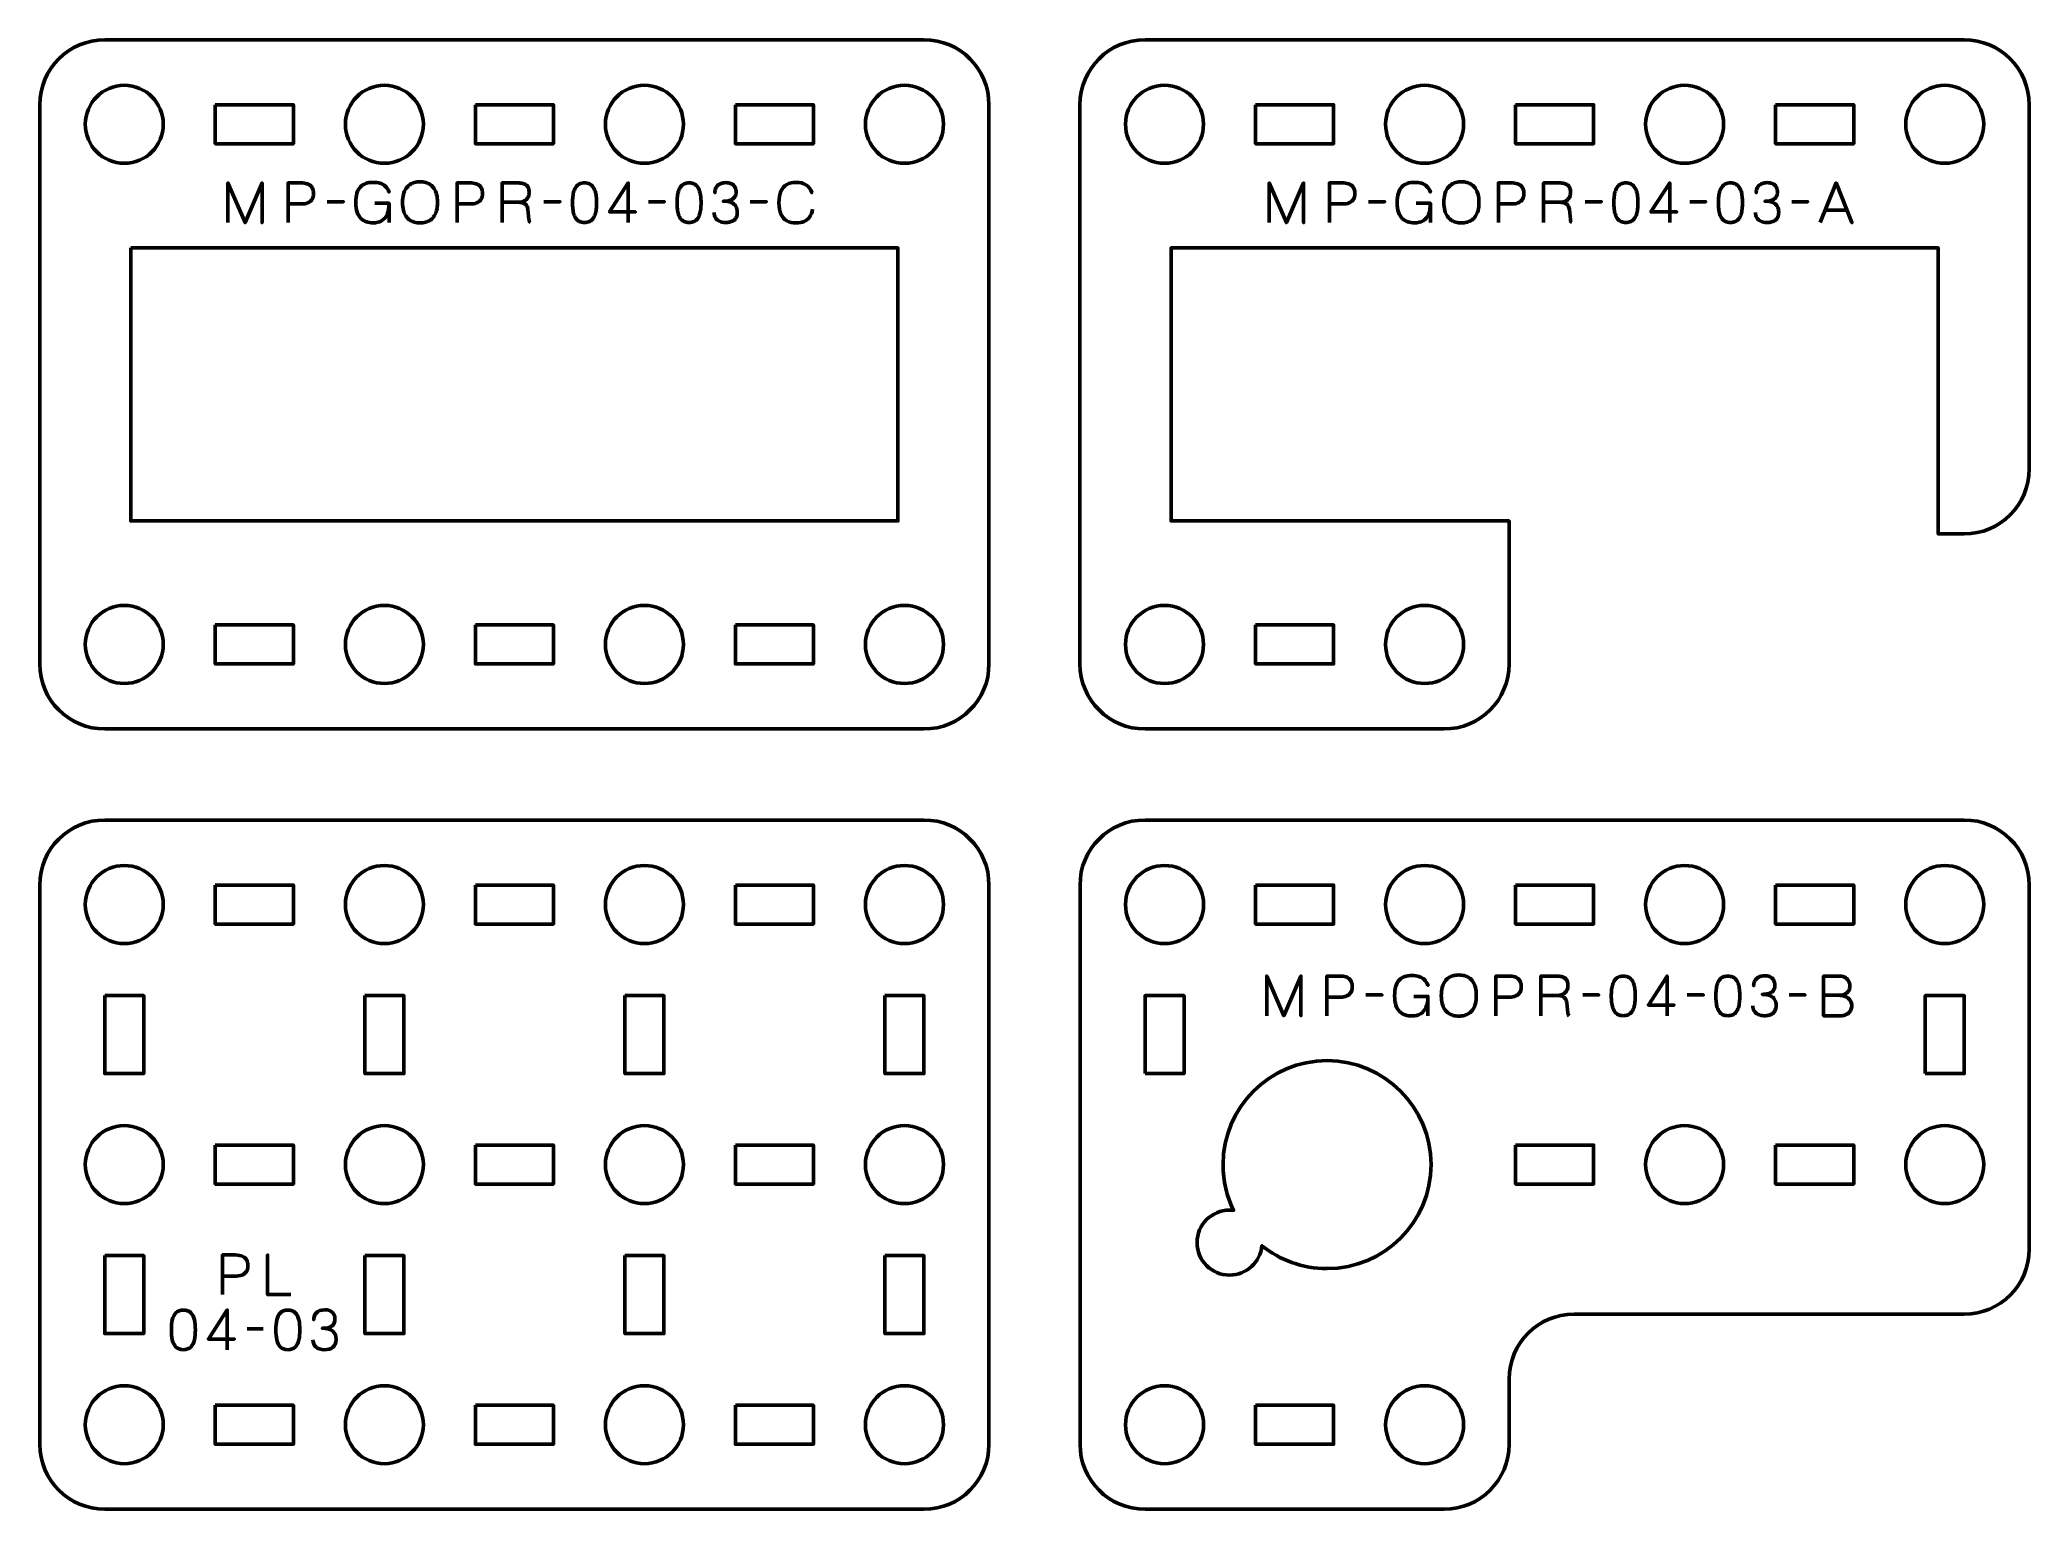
# Model space of a CAD drawing. Header units: centimetres. Extents: x -18.1 to -2.8, y -20.5 to -9.2.
import ezdxf

# ---------------------------------------------------------------- set-up
doc = ezdxf.new("R2010")
doc.units = ezdxf.units.CM
doc.header["$MEASUREMENT"] = 0
doc.layers.add('Layer 1', color=7, linetype='Continuous')

msp = doc.modelspace()

# ---------------------------------------------------------------- linework, layer by layer
at = {"layer": 'Layer 1', "color": 250, "lineweight": 53}
for points, knots in [([(-17.6499, -9.19997), (-17.6499, -9.19997), (-11.34993, -9.19997), (-11.34993, -9.19997), (-11.34993, -9.19997), (-11.07296, -9.19997), (-10.84997, -9.42306), (-10.84997, -9.70006), (-10.84997, -9.70006), (-10.84997, -9.70006), (-10.84997, -13.99992), (-10.84997, -13.99992), (-10.84997, -13.99992), (-10.84997, -14.27706), (-11.07296, -14.50002), (-11.34993, -14.50002), (-11.34993, -14.50002), (-11.34993, -14.50002), (-17.6499, -14.50002), (-17.6499, -14.50002), (-17.6499, -14.50002), (-17.9269, -14.50002), (-18.14999, -14.27706), (-18.14999, -13.99992), (-18.14999, -13.99992), (-18.14999, -13.99992), (-18.14999, -9.70006), (-18.14999, -9.70006), (-18.14999, -9.70006), (-18.14999, -9.42306), (-17.9269, -9.19997), (-17.6499, -9.19997)], [0, 0, 0, 0, 0.125, 0.125, 0.125, 0.125, 0.25, 0.25, 0.25, 0.25, 0.375, 0.375, 0.375, 0.375, 0.5, 0.5, 0.5, 0.5, 0.625, 0.625, 0.625, 0.625, 0.75, 0.75, 0.75, 0.75, 0.875, 0.875, 0.875, 0.875, 1, 1, 1, 1]), ([(-3.35004, -13.00002), (-3.07307, -13.00002), (-2.85008, -12.77707), (-2.85008, -12.49993), (-2.85008, -12.49993), (-2.85008, -12.49993), (-2.85008, -9.70006), (-2.85008, -9.70006), (-2.85008, -9.70006), (-2.85008, -9.42306), (-3.07307, -9.19997), (-3.35004, -9.19997), (-3.35004, -9.19997), (-3.35004, -9.19997), (-9.65001, -9.19997), (-9.65001, -9.19997), (-9.65001, -9.19997), (-9.92701, -9.19997), (-10.1501, -9.42306), (-10.1501, -9.70006), (-10.1501, -9.70006), (-10.1501, -9.70006), (-10.1501, -13.99992), (-10.1501, -13.99992), (-10.1501, -13.99992), (-10.1501, -14.27706), (-9.92701, -14.50002), (-9.65001, -14.50002), (-9.65001, -14.50002), (-9.65001, -14.50002), (-7.35004, -14.50002), (-7.35004, -14.50002), (-7.35004, -14.50002), (-7.07307, -14.50002), (-6.85008, -14.27706), (-6.85008, -13.99992), (-6.85008, -13.99992), (-6.85008, -13.99992), (-6.85007, -13.89999), (-6.85007, -13.89999), (-6.85007, -13.89999), (-6.85007, -13.89999), (-6.85009, -13.89999), (-6.85009, -13.89999), (-6.85009, -13.89999), (-6.85009, -13.89999), (-6.85009, -12.89999), (-6.85009, -12.89999), (-6.85009, -12.89999), (-6.85009, -12.89999), (-9.45009, -12.89999), (-9.45009, -12.89999), (-9.45009, -12.89999), (-9.45009, -12.89999), (-9.45009, -10.79999), (-9.45009, -10.79999), (-9.45009, -10.79999), (-9.45009, -10.79999), (-3.55009, -10.79999), (-3.55009, -10.79999), (-3.55009, -10.79999), (-3.55009, -10.79999), (-3.55009, -12.89999), (-3.55009, -12.89999), (-3.55009, -12.89999), (-3.55009, -12.89999), (-3.55009, -12.89999), (-3.55009, -12.89999), (-3.55009, -12.89999), (-3.55009, -12.89999), (-3.55009, -13.00001), (-3.55009, -13.00001), (-3.55009, -13.00001), (-3.55009, -13.00001), (-3.35004, -13.00002), (-3.35004, -13.00002)], [0, 0, 0, 0, 0.05263158, 0.05263158, 0.05263158, 0.05263158, 0.10526316, 0.10526316, 0.10526316, 0.10526316, 0.15789474, 0.15789474, 0.15789474, 0.15789474, 0.21052632, 0.21052632, 0.21052632, 0.21052632, 0.26315789, 0.26315789, 0.26315789, 0.26315789, 0.31578947, 0.31578947, 0.31578947, 0.31578947, 0.36842105, 0.36842105, 0.36842105, 0.36842105, 0.42105263, 0.42105263, 0.42105263, 0.42105263, 0.47368421, 0.47368421, 0.47368421, 0.47368421, 0.52631579, 0.52631579, 0.52631579, 0.52631579, 0.57894737, 0.57894737, 0.57894737, 0.57894737, 0.63157895, 0.63157895, 0.63157895, 0.63157895, 0.68421053, 0.68421053, 0.68421053, 0.68421053, 0.73684211, 0.73684211, 0.73684211, 0.73684211, 0.78947368, 0.78947368, 0.78947368, 0.78947368, 0.84210526, 0.84210526, 0.84210526, 0.84210526, 0.89473684, 0.89473684, 0.89473684, 0.89473684, 0.94736842, 0.94736842, 0.94736842, 0.94736842, 1, 1, 1, 1]), ([(-17.19996, -9.85), (-17.19996, -10.01577), (-17.33419, -10.15), (-17.49997, -10.15), (-17.49997, -10.15), (-17.66563, -10.15), (-17.79997, -10.01577), (-17.79997, -9.85), (-17.79997, -9.85), (-17.79997, -9.68433), (-17.66563, -9.54999), (-17.49997, -9.54999), (-17.49997, -9.54999), (-17.33419, -9.54999), (-17.19996, -9.68433), (-17.19996, -9.85)], [0, 0, 0, 0, 0.25, 0.25, 0.25, 0.25, 0.5, 0.5, 0.5, 0.5, 0.75, 0.75, 0.75, 0.75, 1, 1, 1, 1]), ([(-15.19989, -9.85), (-15.19989, -10.01577), (-15.33426, -10.15), (-15.49989, -10.15), (-15.49989, -10.15), (-15.66566, -10.15), (-15.79989, -10.01577), (-15.79989, -9.85), (-15.79989, -9.85), (-15.79989, -9.68433), (-15.66566, -9.54999), (-15.49989, -9.54999), (-15.49989, -9.54999), (-15.33426, -9.54999), (-15.19989, -9.68433), (-15.19989, -9.85)], [0, 0, 0, 0, 0.25, 0.25, 0.25, 0.25, 0.5, 0.5, 0.5, 0.5, 0.75, 0.75, 0.75, 0.75, 1, 1, 1, 1]), ([(-13.19997, -9.85), (-13.19997, -10.01577), (-13.3343, -10.15), (-13.49997, -10.15), (-13.49997, -10.15), (-13.6656, -10.15), (-13.79997, -10.01577), (-13.79997, -9.85), (-13.79997, -9.85), (-13.79997, -9.68433), (-13.6656, -9.54999), (-13.49997, -9.54999), (-13.49997, -9.54999), (-13.3343, -9.54999), (-13.19997, -9.68433), (-13.19997, -9.85)], [0, 0, 0, 0, 0.25, 0.25, 0.25, 0.25, 0.5, 0.5, 0.5, 0.5, 0.75, 0.75, 0.75, 0.75, 1, 1, 1, 1]), ([(-11.2, -9.85), (-11.2, -10.01577), (-11.33423, -10.15), (-11.5, -10.15), (-11.5, -10.15), (-11.66567, -10.15), (-11.8, -10.01577), (-11.8, -9.85), (-11.8, -9.85), (-11.8, -9.68433), (-11.66567, -9.54999), (-11.5, -9.54999), (-11.5, -9.54999), (-11.33423, -9.54999), (-11.2, -9.68433), (-11.2, -9.85)], [0, 0, 0, 0, 0.25, 0.25, 0.25, 0.25, 0.5, 0.5, 0.5, 0.5, 0.75, 0.75, 0.75, 0.75, 1, 1, 1, 1]), ([(-9.20007, -9.85), (-9.20007, -10.01577), (-9.3343, -10.15), (-9.50008, -10.15), (-9.50008, -10.15), (-9.66574, -10.15), (-9.80008, -10.01577), (-9.80008, -9.85), (-9.80008, -9.85), (-9.80008, -9.68433), (-9.66574, -9.54999), (-9.50008, -9.54999), (-9.50008, -9.54999), (-9.3343, -9.54999), (-9.20007, -9.68433), (-9.20007, -9.85)], [0, 0, 0, 0, 0.25, 0.25, 0.25, 0.25, 0.5, 0.5, 0.5, 0.5, 0.75, 0.75, 0.75, 0.75, 1, 1, 1, 1]), ([(-7.2, -9.85), (-7.2, -10.01577), (-7.33437, -10.15), (-7.5, -10.15), (-7.5, -10.15), (-7.66577, -10.15), (-7.8, -10.01577), (-7.8, -9.85), (-7.8, -9.85), (-7.8, -9.68433), (-7.66577, -9.54999), (-7.5, -9.54999), (-7.5, -9.54999), (-7.33437, -9.54999), (-7.2, -9.68433), (-7.2, -9.85)], [0, 0, 0, 0, 0.25, 0.25, 0.25, 0.25, 0.5, 0.5, 0.5, 0.5, 0.75, 0.75, 0.75, 0.75, 1, 1, 1, 1]), ([(-5.20008, -9.85), (-5.20008, -10.01577), (-5.33441, -10.15), (-5.50008, -10.15), (-5.50008, -10.15), (-5.66571, -10.15), (-5.80008, -10.01577), (-5.80008, -9.85), (-5.80008, -9.85), (-5.80008, -9.68433), (-5.66571, -9.54999), (-5.50008, -9.54999), (-5.50008, -9.54999), (-5.33441, -9.54999), (-5.20008, -9.68433), (-5.20008, -9.85)], [0, 0, 0, 0, 0.25, 0.25, 0.25, 0.25, 0.5, 0.5, 0.5, 0.5, 0.75, 0.75, 0.75, 0.75, 1, 1, 1, 1]), ([(-3.20011, -9.85), (-3.20011, -10.01577), (-3.33434, -10.15), (-3.50011, -10.15), (-3.50011, -10.15), (-3.66578, -10.15), (-3.80011, -10.01577), (-3.80011, -9.85), (-3.80011, -9.85), (-3.80011, -9.68433), (-3.66578, -9.54999), (-3.50011, -9.54999), (-3.50011, -9.54999), (-3.33434, -9.54999), (-3.20011, -9.68433), (-3.20011, -9.85)], [0, 0, 0, 0, 0.25, 0.25, 0.25, 0.25, 0.5, 0.5, 0.5, 0.5, 0.75, 0.75, 0.75, 0.75, 1, 1, 1, 1]), ([(-16.79995, -9.70006), (-16.79995, -9.70006), (-16.19994, -9.70006), (-16.19994, -9.70006), (-16.19994, -9.70006), (-16.19994, -9.70006), (-16.19994, -10.00007), (-16.19994, -10.00007), (-16.19994, -10.00007), (-16.19994, -10.00007), (-16.79995, -10.00007), (-16.79995, -10.00007), (-16.79995, -10.00007), (-16.79995, -10.00007), (-16.79995, -9.70006), (-16.79995, -9.70006)], [0, 0, 0, 0, 0.25, 0.25, 0.25, 0.25, 0.5, 0.5, 0.5, 0.5, 0.75, 0.75, 0.75, 0.75, 1, 1, 1, 1]), ([(-14.79998, -9.70006), (-14.79998, -9.70006), (-14.19999, -9.70006), (-14.19999, -9.70006), (-14.19999, -9.70006), (-14.19999, -9.70006), (-14.19999, -10.00007), (-14.19999, -10.00007), (-14.19999, -10.00007), (-14.19999, -10.00007), (-14.79998, -10.00007), (-14.79998, -10.00007), (-14.79998, -10.00007), (-14.79998, -10.00007), (-14.79998, -9.70006), (-14.79998, -9.70006)], [0, 0, 0, 0, 0.25, 0.25, 0.25, 0.25, 0.5, 0.5, 0.5, 0.5, 0.75, 0.75, 0.75, 0.75, 1, 1, 1, 1]), ([(-12.79992, -9.70006), (-12.79992, -9.70006), (-12.19991, -9.70006), (-12.19991, -9.70006), (-12.19991, -9.70006), (-12.19991, -9.70006), (-12.19991, -10.00007), (-12.19991, -10.00007), (-12.19991, -10.00007), (-12.19991, -10.00007), (-12.79992, -10.00007), (-12.79992, -10.00007), (-12.79992, -10.00007), (-12.79992, -10.00007), (-12.79992, -9.70006), (-12.79992, -9.70006)], [0, 0, 0, 0, 0.25, 0.25, 0.25, 0.25, 0.5, 0.5, 0.5, 0.5, 0.75, 0.75, 0.75, 0.75, 1, 1, 1, 1]), ([(-8.80006, -9.70006), (-8.80006, -9.70006), (-8.20005, -9.70006), (-8.20005, -9.70006), (-8.20005, -9.70006), (-8.20005, -9.70006), (-8.20005, -10.00007), (-8.20005, -10.00007), (-8.20005, -10.00007), (-8.20005, -10.00007), (-8.80006, -10.00007), (-8.80006, -10.00007), (-8.80006, -10.00007), (-8.80006, -10.00007), (-8.80006, -9.70006), (-8.80006, -9.70006)], [0, 0, 0, 0, 0.25, 0.25, 0.25, 0.25, 0.5, 0.5, 0.5, 0.5, 0.75, 0.75, 0.75, 0.75, 1, 1, 1, 1]), ([(-6.80009, -9.70006), (-6.80009, -9.70006), (-6.2001, -9.70006), (-6.2001, -9.70006), (-6.2001, -9.70006), (-6.2001, -9.70006), (-6.2001, -10.00007), (-6.2001, -10.00007), (-6.2001, -10.00007), (-6.2001, -10.00007), (-6.80009, -10.00007), (-6.80009, -10.00007), (-6.80009, -10.00007), (-6.80009, -10.00007), (-6.80009, -9.70006), (-6.80009, -9.70006)], [0, 0, 0, 0, 0.25, 0.25, 0.25, 0.25, 0.5, 0.5, 0.5, 0.5, 0.75, 0.75, 0.75, 0.75, 1, 1, 1, 1]), ([(-4.80003, -9.70006), (-4.80003, -9.70006), (-4.20002, -9.70006), (-4.20002, -9.70006), (-4.20002, -9.70006), (-4.20002, -9.70006), (-4.20002, -10.00007), (-4.20002, -10.00007), (-4.20002, -10.00007), (-4.20002, -10.00007), (-4.80003, -10.00007), (-4.80003, -10.00007), (-4.80003, -10.00007), (-4.80003, -10.00007), (-4.80003, -9.70006), (-4.80003, -9.70006)], [0, 0, 0, 0, 0.25, 0.25, 0.25, 0.25, 0.5, 0.5, 0.5, 0.5, 0.75, 0.75, 0.75, 0.75, 1, 1, 1, 1]), ([(-17.44998, -10.79999), (-17.44998, -10.79999), (-11.54998, -10.79999), (-11.54998, -10.79999), (-11.54998, -10.79999), (-11.54998, -10.79999), (-11.54998, -12.89999), (-11.54998, -12.89999), (-11.54998, -12.89999), (-11.54998, -12.89999), (-17.44998, -12.89999), (-17.44998, -12.89999), (-17.44998, -12.89999), (-17.44998, -12.89999), (-17.44998, -10.79999), (-17.44998, -10.79999)], [0, 0, 0, 0, 0.25, 0.25, 0.25, 0.25, 0.5, 0.5, 0.5, 0.5, 0.75, 0.75, 0.75, 0.75, 1, 1, 1, 1]), ([(-17.19996, -13.84999), (-17.19996, -14.01566), (-17.33419, -14.14999), (-17.49997, -14.14999), (-17.49997, -14.14999), (-17.66563, -14.14999), (-17.79997, -14.01566), (-17.79997, -13.84999), (-17.79997, -13.84999), (-17.79997, -13.68436), (-17.66563, -13.54999), (-17.49997, -13.54999), (-17.49997, -13.54999), (-17.33419, -13.54999), (-17.19996, -13.68436), (-17.19996, -13.84999)], [0, 0, 0, 0, 0.25, 0.25, 0.25, 0.25, 0.5, 0.5, 0.5, 0.5, 0.75, 0.75, 0.75, 0.75, 1, 1, 1, 1]), ([(-15.19989, -13.84999), (-15.19989, -14.01566), (-15.33426, -14.14999), (-15.49989, -14.14999), (-15.49989, -14.14999), (-15.66566, -14.14999), (-15.79989, -14.01566), (-15.79989, -13.84999), (-15.79989, -13.84999), (-15.79989, -13.68436), (-15.66566, -13.54999), (-15.49989, -13.54999), (-15.49989, -13.54999), (-15.33426, -13.54999), (-15.19989, -13.68436), (-15.19989, -13.84999)], [0, 0, 0, 0, 0.25, 0.25, 0.25, 0.25, 0.5, 0.5, 0.5, 0.5, 0.75, 0.75, 0.75, 0.75, 1, 1, 1, 1]), ([(-13.19997, -13.84999), (-13.19997, -14.01566), (-13.3343, -14.14999), (-13.49997, -14.14999), (-13.49997, -14.14999), (-13.6656, -14.14999), (-13.79997, -14.01566), (-13.79997, -13.84999), (-13.79997, -13.84999), (-13.79997, -13.68436), (-13.6656, -13.54999), (-13.49997, -13.54999), (-13.49997, -13.54999), (-13.3343, -13.54999), (-13.19997, -13.68436), (-13.19997, -13.84999)], [0, 0, 0, 0, 0.25, 0.25, 0.25, 0.25, 0.5, 0.5, 0.5, 0.5, 0.75, 0.75, 0.75, 0.75, 1, 1, 1, 1]), ([(-11.2, -13.84999), (-11.2, -14.01566), (-11.33423, -14.14999), (-11.5, -14.14999), (-11.5, -14.14999), (-11.66567, -14.14999), (-11.8, -14.01566), (-11.8, -13.84999), (-11.8, -13.84999), (-11.8, -13.68436), (-11.66567, -13.54999), (-11.5, -13.54999), (-11.5, -13.54999), (-11.33423, -13.54999), (-11.2, -13.68436), (-11.2, -13.84999)], [0, 0, 0, 0, 0.25, 0.25, 0.25, 0.25, 0.5, 0.5, 0.5, 0.5, 0.75, 0.75, 0.75, 0.75, 1, 1, 1, 1]), ([(-9.20007, -13.84999), (-9.20007, -14.01566), (-9.3343, -14.14999), (-9.50008, -14.14999), (-9.50008, -14.14999), (-9.66574, -14.14999), (-9.80008, -14.01566), (-9.80008, -13.84999), (-9.80008, -13.84999), (-9.80008, -13.68436), (-9.66574, -13.54999), (-9.50008, -13.54999), (-9.50008, -13.54999), (-9.3343, -13.54999), (-9.20007, -13.68436), (-9.20007, -13.84999)], [0, 0, 0, 0, 0.25, 0.25, 0.25, 0.25, 0.5, 0.5, 0.5, 0.5, 0.75, 0.75, 0.75, 0.75, 1, 1, 1, 1]), ([(-7.2, -13.84999), (-7.2, -14.01566), (-7.33437, -14.14999), (-7.5, -14.14999), (-7.5, -14.14999), (-7.66577, -14.14999), (-7.8, -14.01566), (-7.8, -13.84999), (-7.8, -13.84999), (-7.8, -13.68436), (-7.66577, -13.54999), (-7.5, -13.54999), (-7.5, -13.54999), (-7.33437, -13.54999), (-7.2, -13.68436), (-7.2, -13.84999)], [0, 0, 0, 0, 0.25, 0.25, 0.25, 0.25, 0.5, 0.5, 0.5, 0.5, 0.75, 0.75, 0.75, 0.75, 1, 1, 1, 1]), ([(-16.79995, -13.69992), (-16.79995, -13.69992), (-16.19994, -13.69992), (-16.19994, -13.69992), (-16.19994, -13.69992), (-16.19994, -13.69992), (-16.19994, -13.99992), (-16.19994, -13.99992), (-16.19994, -13.99992), (-16.19994, -13.99992), (-16.79995, -13.99992), (-16.79995, -13.99992), (-16.79995, -13.99992), (-16.79995, -13.99992), (-16.79995, -13.69992), (-16.79995, -13.69992)], [0, 0, 0, 0, 0.25, 0.25, 0.25, 0.25, 0.5, 0.5, 0.5, 0.5, 0.75, 0.75, 0.75, 0.75, 1, 1, 1, 1]), ([(-14.79998, -13.69992), (-14.79998, -13.69992), (-14.19999, -13.69992), (-14.19999, -13.69992), (-14.19999, -13.69992), (-14.19999, -13.69992), (-14.19999, -13.99992), (-14.19999, -13.99992), (-14.19999, -13.99992), (-14.19999, -13.99992), (-14.79998, -13.99992), (-14.79998, -13.99992), (-14.79998, -13.99992), (-14.79998, -13.99992), (-14.79998, -13.69992), (-14.79998, -13.69992)], [0, 0, 0, 0, 0.25, 0.25, 0.25, 0.25, 0.5, 0.5, 0.5, 0.5, 0.75, 0.75, 0.75, 0.75, 1, 1, 1, 1]), ([(-12.79992, -13.69992), (-12.79992, -13.69992), (-12.19991, -13.69992), (-12.19991, -13.69992), (-12.19991, -13.69992), (-12.19991, -13.69992), (-12.19991, -13.99992), (-12.19991, -13.99992), (-12.19991, -13.99992), (-12.19991, -13.99992), (-12.79992, -13.99992), (-12.79992, -13.99992), (-12.79992, -13.99992), (-12.79992, -13.99992), (-12.79992, -13.69992), (-12.79992, -13.69992)], [0, 0, 0, 0, 0.25, 0.25, 0.25, 0.25, 0.5, 0.5, 0.5, 0.5, 0.75, 0.75, 0.75, 0.75, 1, 1, 1, 1]), ([(-8.80006, -13.69992), (-8.80006, -13.69992), (-8.20005, -13.69992), (-8.20005, -13.69992), (-8.20005, -13.69992), (-8.20005, -13.69992), (-8.20005, -13.99992), (-8.20005, -13.99992), (-8.20005, -13.99992), (-8.20005, -13.99992), (-8.80006, -13.99992), (-8.80006, -13.99992), (-8.80006, -13.99992), (-8.80006, -13.99992), (-8.80006, -13.69992), (-8.80006, -13.69992)], [0, 0, 0, 0, 0.25, 0.25, 0.25, 0.25, 0.5, 0.5, 0.5, 0.5, 0.75, 0.75, 0.75, 0.75, 1, 1, 1, 1]), ([(-17.6499, -15.19997), (-17.6499, -15.19997), (-11.34993, -15.19997), (-11.34993, -15.19997), (-11.34993, -15.19997), (-11.07296, -15.19997), (-10.84997, -15.42306), (-10.84997, -15.70006), (-10.84997, -15.70006), (-10.84997, -15.70006), (-10.84997, -19.99992), (-10.84997, -19.99992), (-10.84997, -19.99992), (-10.84997, -20.27706), (-11.07296, -20.50002), (-11.34993, -20.50002), (-11.34993, -20.50002), (-11.34993, -20.50002), (-17.6499, -20.50002), (-17.6499, -20.50002), (-17.6499, -20.50002), (-17.9269, -20.50002), (-18.14999, -20.27706), (-18.14999, -19.99992), (-18.14999, -19.99992), (-18.14999, -19.99992), (-18.14999, -15.70006), (-18.14999, -15.70006), (-18.14999, -15.70006), (-18.14999, -15.42306), (-17.9269, -15.19997), (-17.6499, -15.19997)], [0, 0, 0, 0, 0.125, 0.125, 0.125, 0.125, 0.25, 0.25, 0.25, 0.25, 0.375, 0.375, 0.375, 0.375, 0.5, 0.5, 0.5, 0.5, 0.625, 0.625, 0.625, 0.625, 0.75, 0.75, 0.75, 0.75, 0.875, 0.875, 0.875, 0.875, 1, 1, 1, 1]), ([(-3.54999, -19.00001), (-3.54999, -19.00001), (-3.34994, -19.00002), (-3.34994, -19.00002), (-3.34994, -19.00002), (-3.07297, -19.00002), (-2.84998, -18.77707), (-2.84998, -18.49993), (-2.84998, -18.49993), (-2.84998, -18.49993), (-2.84998, -15.70006), (-2.84998, -15.70006), (-2.84998, -15.70006), (-2.84998, -15.42306), (-3.07297, -15.19997), (-3.34994, -15.19997), (-3.34994, -15.19997), (-3.34994, -15.19997), (-9.64991, -15.19997), (-9.64991, -15.19997), (-9.64991, -15.19997), (-9.92691, -15.19997), (-10.15, -15.42306), (-10.15, -15.70006), (-10.15, -15.70006), (-10.15, -15.70006), (-10.15, -19.99992), (-10.15, -19.99992), (-10.15, -19.99992), (-10.15, -20.27706), (-9.92691, -20.50002), (-9.64991, -20.50002), (-9.64991, -20.50002), (-9.64991, -20.50002), (-7.34994, -20.50002), (-7.34994, -20.50002), (-7.34994, -20.50002), (-7.07297, -20.50002), (-6.84998, -20.27706), (-6.84998, -19.99992), (-6.84998, -19.99992), (-6.84998, -19.99992), (-6.84997, -19.89999), (-6.84997, -19.89999), (-6.84997, -19.89999), (-6.84997, -19.89999), (-6.84999, -19.89999), (-6.84999, -19.89999), (-6.84999, -19.89999), (-6.84999, -19.89999), (-6.84994, -19.50002), (-6.84994, -19.50002), (-6.84994, -19.50002), (-6.84994, -19.22288), (-6.62695, -18.99992), (-6.34998, -18.99992), (-6.34998, -18.99992), (-6.34998, -18.99992), (-3.54999, -19.00001), (-3.54999, -19.00001)], [0, 0, 0, 0, 0.06666667, 0.06666667, 0.06666667, 0.06666667, 0.13333333, 0.13333333, 0.13333333, 0.13333333, 0.2, 0.2, 0.2, 0.2, 0.26666667, 0.26666667, 0.26666667, 0.26666667, 0.33333333, 0.33333333, 0.33333333, 0.33333333, 0.4, 0.4, 0.4, 0.4, 0.46666667, 0.46666667, 0.46666667, 0.46666667, 0.53333333, 0.53333333, 0.53333333, 0.53333333, 0.6, 0.6, 0.6, 0.6, 0.66666667, 0.66666667, 0.66666667, 0.66666667, 0.73333333, 0.73333333, 0.73333333, 0.73333333, 0.8, 0.8, 0.8, 0.8, 0.86666667, 0.86666667, 0.86666667, 0.86666667, 0.93333333, 0.93333333, 0.93333333, 0.93333333, 1, 1, 1, 1])]:
    msp.add_open_spline(points, degree=3, knots=knots, dxfattribs=at)
at = {"layer": 'Layer 1', "color": 30, "lineweight": 53}
for points, knots in [([(-16.70298, -10.60543), (-16.70298, -10.60543), (-16.70298, -10.30021), (-16.70298, -10.30021), (-16.70298, -10.30021), (-16.70298, -10.30021), (-16.57175, -10.60543), (-16.57175, -10.60543), (-16.57175, -10.60543), (-16.57175, -10.60543), (-16.44009, -10.30021), (-16.44009, -10.30021), (-16.44009, -10.30021), (-16.44009, -10.30021), (-16.44009, -10.60543), (-16.44009, -10.60543), (-16.44009, -10.60543), (-16.44009, -10.60543), (-16.44009, -10.30021), (-16.44009, -10.30021), (-16.44009, -10.30021), (-16.44009, -10.30021), (-16.57175, -10.60543), (-16.57175, -10.60543), (-16.57175, -10.60543), (-16.57175, -10.60543), (-16.70298, -10.30021), (-16.70298, -10.30021), (-16.70298, -10.30021), (-16.70298, -10.30021), (-16.70298, -10.60543), (-16.70298, -10.60543)], [0, 0, 0, 0, 0.125, 0.125, 0.125, 0.125, 0.25, 0.25, 0.25, 0.25, 0.375, 0.375, 0.375, 0.375, 0.5, 0.5, 0.5, 0.5, 0.625, 0.625, 0.625, 0.625, 0.75, 0.75, 0.75, 0.75, 0.875, 0.875, 0.875, 0.875, 1, 1, 1, 1]), ([(-16.24028, -10.60543), (-16.24028, -10.60543), (-16.24028, -10.30021), (-16.24028, -10.30021), (-16.24028, -10.30021), (-16.24028, -10.30021), (-16.14291, -10.30021), (-16.14291, -10.30021), (-16.14291, -10.30021), (-16.12344, -10.30028), (-16.10743, -10.30247), (-16.0948, -10.3067), (-16.0948, -10.3067), (-16.08224, -10.31086), (-16.07236, -10.31665), (-16.06523, -10.32399), (-16.06523, -10.32399), (-16.05811, -10.33125), (-16.05303, -10.33958), (-16.04992, -10.34896), (-16.04992, -10.34896), (-16.04689, -10.35835), (-16.04513, -10.36815), (-16.0447, -10.37853), (-16.0447, -10.37853), (-16.04421, -10.3889), (-16.04541, -10.39906), (-16.04823, -10.40893), (-16.04823, -10.40893), (-16.05112, -10.41881), (-16.05599, -10.42777), (-16.06298, -10.43582), (-16.06298, -10.43582), (-16.06989, -10.44386), (-16.07927, -10.45028), (-16.09106, -10.45501), (-16.09106, -10.45501), (-16.10284, -10.4598), (-16.11744, -10.4622), (-16.13487, -10.46234), (-16.13487, -10.46234), (-16.13487, -10.46234), (-16.24028, -10.46234), (-16.24028, -10.46234), (-16.24028, -10.46234), (-16.24028, -10.46234), (-16.13487, -10.46234), (-16.13487, -10.46234), (-16.13487, -10.46234), (-16.1178, -10.4622), (-16.10333, -10.4598), (-16.09162, -10.45501), (-16.09162, -10.45501), (-16.07984, -10.45028), (-16.07045, -10.44386), (-16.0634, -10.43582), (-16.0634, -10.43582), (-16.05641, -10.42777), (-16.0514, -10.41881), (-16.04844, -10.40893), (-16.04844, -10.40893), (-16.04548, -10.39906), (-16.04421, -10.3889), (-16.0447, -10.37853), (-16.0447, -10.37853), (-16.04513, -10.36815), (-16.04689, -10.35835), (-16.05006, -10.34896), (-16.05006, -10.34896), (-16.05317, -10.33958), (-16.05839, -10.33125), (-16.06552, -10.32399), (-16.06552, -10.32399), (-16.07271, -10.31665), (-16.08259, -10.31086), (-16.09515, -10.3067), (-16.09515, -10.3067), (-16.10778, -10.30247), (-16.12365, -10.30028), (-16.14291, -10.30021), (-16.14291, -10.30021), (-16.14291, -10.30021), (-16.24028, -10.30021), (-16.24028, -10.30021), (-16.24028, -10.30021), (-16.24028, -10.30021), (-16.24028, -10.60543), (-16.24028, -10.60543)], [0, 0, 0, 0, 0.04545455, 0.04545455, 0.04545455, 0.04545455, 0.09090909, 0.09090909, 0.09090909, 0.09090909, 0.13636364, 0.13636364, 0.13636364, 0.13636364, 0.18181818, 0.18181818, 0.18181818, 0.18181818, 0.22727273, 0.22727273, 0.22727273, 0.22727273, 0.27272727, 0.27272727, 0.27272727, 0.27272727, 0.31818182, 0.31818182, 0.31818182, 0.31818182, 0.36363636, 0.36363636, 0.36363636, 0.36363636, 0.40909091, 0.40909091, 0.40909091, 0.40909091, 0.45454545, 0.45454545, 0.45454545, 0.45454545, 0.5, 0.5, 0.5, 0.5, 0.54545455, 0.54545455, 0.54545455, 0.54545455, 0.59090909, 0.59090909, 0.59090909, 0.59090909, 0.63636364, 0.63636364, 0.63636364, 0.63636364, 0.68181818, 0.68181818, 0.68181818, 0.68181818, 0.72727273, 0.72727273, 0.72727273, 0.72727273, 0.77272727, 0.77272727, 0.77272727, 0.77272727, 0.81818182, 0.81818182, 0.81818182, 0.81818182, 0.86363636, 0.86363636, 0.86363636, 0.86363636, 0.90909091, 0.90909091, 0.90909091, 0.90909091, 0.95454545, 0.95454545, 0.95454545, 0.95454545, 1, 1, 1, 1]), ([(-15.57269, -10.45726), (-15.57269, -10.45726), (-15.4639, -10.45726), (-15.4639, -10.45726), (-15.4639, -10.45726), (-15.46404, -10.49191), (-15.46898, -10.52034), (-15.47886, -10.54249), (-15.47886, -10.54249), (-15.48873, -10.56472), (-15.5027, -10.58109), (-15.52091, -10.59174), (-15.52091, -10.59174), (-15.53911, -10.60233), (-15.5607, -10.60762), (-15.58582, -10.60755), (-15.58582, -10.60755), (-15.60466, -10.60762), (-15.62215, -10.60501), (-15.63831, -10.59957), (-15.63831, -10.59957), (-15.65447, -10.59421), (-15.66865, -10.58546), (-15.68079, -10.5734), (-15.68079, -10.5734), (-15.69292, -10.56133), (-15.70245, -10.54539), (-15.70922, -10.52556), (-15.70922, -10.52556), (-15.71599, -10.50574), (-15.71945, -10.48139), (-15.71959, -10.45261), (-15.71959, -10.45261), (-15.71952, -10.42368), (-15.71649, -10.39927), (-15.71049, -10.37923), (-15.71049, -10.37923), (-15.70442, -10.35926), (-15.69567, -10.34318), (-15.6841, -10.33097), (-15.6841, -10.33097), (-15.6726, -10.31884), (-15.65856, -10.31002), (-15.64205, -10.30451), (-15.64205, -10.30451), (-15.62554, -10.29901), (-15.60684, -10.29633), (-15.58582, -10.2964), (-15.58582, -10.2964), (-15.56585, -10.29633), (-15.54793, -10.2988), (-15.53198, -10.30381), (-15.53198, -10.30381), (-15.51604, -10.30882), (-15.50235, -10.31686), (-15.49092, -10.32794), (-15.49092, -10.32794), (-15.47942, -10.33901), (-15.47046, -10.35362), (-15.4639, -10.37175), (-15.4639, -10.37175), (-15.47046, -10.35362), (-15.47942, -10.33901), (-15.49092, -10.32794), (-15.49092, -10.32794), (-15.50235, -10.31686), (-15.51604, -10.30882), (-15.53198, -10.30381), (-15.53198, -10.30381), (-15.54793, -10.2988), (-15.56585, -10.29633), (-15.58582, -10.2964), (-15.58582, -10.2964), (-15.60684, -10.29633), (-15.62554, -10.29901), (-15.64205, -10.30451), (-15.64205, -10.30451), (-15.65856, -10.31002), (-15.6726, -10.31884), (-15.6841, -10.33097), (-15.6841, -10.33097), (-15.69567, -10.34318), (-15.70442, -10.35926), (-15.71049, -10.37923), (-15.71049, -10.37923), (-15.71649, -10.39927), (-15.71952, -10.42368), (-15.71959, -10.45261), (-15.71959, -10.45261), (-15.71945, -10.48139), (-15.71599, -10.50574), (-15.70922, -10.52556), (-15.70922, -10.52556), (-15.70245, -10.54539), (-15.69292, -10.56133), (-15.68079, -10.5734), (-15.68079, -10.5734), (-15.66865, -10.58546), (-15.65447, -10.59421), (-15.63831, -10.59957), (-15.63831, -10.59957), (-15.62215, -10.60501), (-15.60466, -10.60762), (-15.58582, -10.60755), (-15.58582, -10.60755), (-15.5607, -10.60762), (-15.53911, -10.60233), (-15.52091, -10.59174), (-15.52091, -10.59174), (-15.5027, -10.58109), (-15.48873, -10.56472), (-15.47886, -10.54249), (-15.47886, -10.54249), (-15.46898, -10.52034), (-15.46404, -10.49191), (-15.4639, -10.45726), (-15.4639, -10.45726), (-15.4639, -10.45726), (-15.57269, -10.45726), (-15.57269, -10.45726)], [0, 0, 0, 0, 0.03333333, 0.03333333, 0.03333333, 0.03333333, 0.06666667, 0.06666667, 0.06666667, 0.06666667, 0.1, 0.1, 0.1, 0.1, 0.13333333, 0.13333333, 0.13333333, 0.13333333, 0.16666667, 0.16666667, 0.16666667, 0.16666667, 0.2, 0.2, 0.2, 0.2, 0.23333333, 0.23333333, 0.23333333, 0.23333333, 0.26666667, 0.26666667, 0.26666667, 0.26666667, 0.3, 0.3, 0.3, 0.3, 0.33333333, 0.33333333, 0.33333333, 0.33333333, 0.36666667, 0.36666667, 0.36666667, 0.36666667, 0.4, 0.4, 0.4, 0.4, 0.43333333, 0.43333333, 0.43333333, 0.43333333, 0.46666667, 0.46666667, 0.46666667, 0.46666667, 0.5, 0.5, 0.5, 0.5, 0.53333333, 0.53333333, 0.53333333, 0.53333333, 0.56666667, 0.56666667, 0.56666667, 0.56666667, 0.6, 0.6, 0.6, 0.6, 0.63333333, 0.63333333, 0.63333333, 0.63333333, 0.66666667, 0.66666667, 0.66666667, 0.66666667, 0.7, 0.7, 0.7, 0.7, 0.73333333, 0.73333333, 0.73333333, 0.73333333, 0.76666667, 0.76666667, 0.76666667, 0.76666667, 0.8, 0.8, 0.8, 0.8, 0.83333333, 0.83333333, 0.83333333, 0.83333333, 0.86666667, 0.86666667, 0.86666667, 0.86666667, 0.9, 0.9, 0.9, 0.9, 0.93333333, 0.93333333, 0.93333333, 0.93333333, 0.96666667, 0.96666667, 0.96666667, 0.96666667, 1, 1, 1, 1]), ([(-15.22556, -10.60797), (-15.21067, -10.60804), (-15.19656, -10.60628), (-15.18309, -10.60282), (-15.18309, -10.60282), (-15.16968, -10.59929), (-15.15741, -10.59379), (-15.14619, -10.58617), (-15.14619, -10.58617), (-15.13497, -10.57862), (-15.12523, -10.56867), (-15.11698, -10.55639), (-15.11698, -10.55639), (-15.10872, -10.54412), (-15.10237, -10.52923), (-15.09786, -10.51173), (-15.09786, -10.51173), (-15.09327, -10.49424), (-15.09101, -10.47384), (-15.09094, -10.45049), (-15.09094, -10.45049), (-15.09101, -10.42714), (-15.09327, -10.40675), (-15.09786, -10.38918), (-15.09786, -10.38918), (-15.10237, -10.37161), (-15.10872, -10.35665), (-15.11698, -10.34431), (-15.11698, -10.34431), (-15.12523, -10.33196), (-15.13497, -10.32194), (-15.14619, -10.31425), (-15.14619, -10.31425), (-15.15741, -10.30656), (-15.16968, -10.30099), (-15.18309, -10.29739), (-15.18309, -10.29739), (-15.19656, -10.29386), (-15.21067, -10.2921), (-15.22556, -10.29217), (-15.22556, -10.29217), (-15.24045, -10.2921), (-15.25456, -10.29386), (-15.26804, -10.29739), (-15.26804, -10.29739), (-15.28144, -10.30099), (-15.29372, -10.30656), (-15.30494, -10.31425), (-15.30494, -10.31425), (-15.31615, -10.32194), (-15.32589, -10.33196), (-15.33415, -10.34431), (-15.33415, -10.34431), (-15.3424, -10.35665), (-15.34875, -10.37161), (-15.35327, -10.38918), (-15.35327, -10.38918), (-15.35785, -10.40675), (-15.36011, -10.42714), (-15.36018, -10.45049), (-15.36018, -10.45049), (-15.36011, -10.47384), (-15.35785, -10.49424), (-15.35327, -10.51173), (-15.35327, -10.51173), (-15.34875, -10.52923), (-15.3424, -10.54412), (-15.33415, -10.55639), (-15.33415, -10.55639), (-15.32589, -10.56867), (-15.31615, -10.57862), (-15.30494, -10.58617), (-15.30494, -10.58617), (-15.29372, -10.59379), (-15.28144, -10.59929), (-15.26804, -10.60282), (-15.26804, -10.60282), (-15.25456, -10.60628), (-15.24045, -10.60804), (-15.22556, -10.60797)], [0, 0, 0, 0, 0.05, 0.05, 0.05, 0.05, 0.1, 0.1, 0.1, 0.1, 0.15, 0.15, 0.15, 0.15, 0.2, 0.2, 0.2, 0.2, 0.25, 0.25, 0.25, 0.25, 0.3, 0.3, 0.3, 0.3, 0.35, 0.35, 0.35, 0.35, 0.4, 0.4, 0.4, 0.4, 0.45, 0.45, 0.45, 0.45, 0.5, 0.5, 0.5, 0.5, 0.55, 0.55, 0.55, 0.55, 0.6, 0.6, 0.6, 0.6, 0.65, 0.65, 0.65, 0.65, 0.7, 0.7, 0.7, 0.7, 0.75, 0.75, 0.75, 0.75, 0.8, 0.8, 0.8, 0.8, 0.85, 0.85, 0.85, 0.85, 0.9, 0.9, 0.9, 0.9, 0.95, 0.95, 0.95, 0.95, 1, 1, 1, 1]), ([(-15.22556, -10.60797), (-15.21067, -10.60804), (-15.19656, -10.60628), (-15.18309, -10.60282), (-15.18309, -10.60282), (-15.16968, -10.59929), (-15.15741, -10.59379), (-15.14619, -10.58617), (-15.14619, -10.58617), (-15.13497, -10.57862), (-15.12523, -10.56867), (-15.11698, -10.55639), (-15.11698, -10.55639), (-15.10872, -10.54412), (-15.10237, -10.52923), (-15.09786, -10.51173), (-15.09786, -10.51173), (-15.09327, -10.49424), (-15.09101, -10.47384), (-15.09094, -10.45049), (-15.09094, -10.45049), (-15.09101, -10.42714), (-15.09327, -10.40675), (-15.09786, -10.38918), (-15.09786, -10.38918), (-15.10237, -10.37161), (-15.10872, -10.35665), (-15.11698, -10.34431), (-15.11698, -10.34431), (-15.12523, -10.33196), (-15.13497, -10.32194), (-15.14619, -10.31425), (-15.14619, -10.31425), (-15.15741, -10.30656), (-15.16968, -10.30099), (-15.18309, -10.29739), (-15.18309, -10.29739), (-15.19656, -10.29386), (-15.21067, -10.2921), (-15.22556, -10.29217), (-15.22556, -10.29217), (-15.24045, -10.2921), (-15.25456, -10.29386), (-15.26804, -10.29739), (-15.26804, -10.29739), (-15.28144, -10.30099), (-15.29372, -10.30656), (-15.30494, -10.31425), (-15.30494, -10.31425), (-15.31615, -10.32194), (-15.32589, -10.33196), (-15.33415, -10.34431), (-15.33415, -10.34431), (-15.3424, -10.35665), (-15.34875, -10.37161), (-15.35327, -10.38918), (-15.35327, -10.38918), (-15.35785, -10.40675), (-15.36011, -10.42714), (-15.36018, -10.45049), (-15.36018, -10.45049), (-15.36011, -10.47384), (-15.35785, -10.49424), (-15.35327, -10.51173), (-15.35327, -10.51173), (-15.34875, -10.52923), (-15.3424, -10.54412), (-15.33415, -10.55639), (-15.33415, -10.55639), (-15.32589, -10.56867), (-15.31615, -10.57862), (-15.30494, -10.58617), (-15.30494, -10.58617), (-15.29372, -10.59379), (-15.28144, -10.59929), (-15.26804, -10.60282), (-15.26804, -10.60282), (-15.25456, -10.60628), (-15.24045, -10.60804), (-15.22556, -10.60797)], [0, 0, 0, 0, 0.05, 0.05, 0.05, 0.05, 0.1, 0.1, 0.1, 0.1, 0.15, 0.15, 0.15, 0.15, 0.2, 0.2, 0.2, 0.2, 0.25, 0.25, 0.25, 0.25, 0.3, 0.3, 0.3, 0.3, 0.35, 0.35, 0.35, 0.35, 0.4, 0.4, 0.4, 0.4, 0.45, 0.45, 0.45, 0.45, 0.5, 0.5, 0.5, 0.5, 0.55, 0.55, 0.55, 0.55, 0.6, 0.6, 0.6, 0.6, 0.65, 0.65, 0.65, 0.65, 0.7, 0.7, 0.7, 0.7, 0.75, 0.75, 0.75, 0.75, 0.8, 0.8, 0.8, 0.8, 0.85, 0.85, 0.85, 0.85, 0.9, 0.9, 0.9, 0.9, 0.95, 0.95, 0.95, 0.95, 1, 1, 1, 1]), ([(-14.94066, -10.60543), (-14.94066, -10.60543), (-14.94066, -10.30021), (-14.94066, -10.30021), (-14.94066, -10.30021), (-14.94066, -10.30021), (-14.84329, -10.30021), (-14.84329, -10.30021), (-14.84329, -10.30021), (-14.82382, -10.30028), (-14.80781, -10.30247), (-14.79518, -10.3067), (-14.79518, -10.3067), (-14.78262, -10.31086), (-14.77274, -10.31665), (-14.76561, -10.32399), (-14.76561, -10.32399), (-14.75849, -10.33125), (-14.75341, -10.33958), (-14.7503, -10.34896), (-14.7503, -10.34896), (-14.74727, -10.35835), (-14.74551, -10.36815), (-14.74508, -10.37853), (-14.74508, -10.37853), (-14.74459, -10.3889), (-14.74579, -10.39906), (-14.74861, -10.40893), (-14.74861, -10.40893), (-14.7515, -10.41881), (-14.75637, -10.42777), (-14.76336, -10.43582), (-14.76336, -10.43582), (-14.77027, -10.44386), (-14.77965, -10.45028), (-14.79144, -10.45501), (-14.79144, -10.45501), (-14.80322, -10.4598), (-14.81782, -10.4622), (-14.83525, -10.46234), (-14.83525, -10.46234), (-14.83525, -10.46234), (-14.94066, -10.46234), (-14.94066, -10.46234), (-14.94066, -10.46234), (-14.94066, -10.46234), (-14.83525, -10.46234), (-14.83525, -10.46234), (-14.83525, -10.46234), (-14.81818, -10.4622), (-14.80371, -10.4598), (-14.792, -10.45501), (-14.792, -10.45501), (-14.78022, -10.45028), (-14.77083, -10.44386), (-14.76378, -10.43582), (-14.76378, -10.43582), (-14.75679, -10.42777), (-14.75178, -10.41881), (-14.74882, -10.40893), (-14.74882, -10.40893), (-14.74586, -10.39906), (-14.74459, -10.3889), (-14.74508, -10.37853), (-14.74508, -10.37853), (-14.74551, -10.36815), (-14.74727, -10.35835), (-14.75044, -10.34896), (-14.75044, -10.34896), (-14.75355, -10.33958), (-14.75877, -10.33125), (-14.7659, -10.32399), (-14.7659, -10.32399), (-14.77309, -10.31665), (-14.78297, -10.31086), (-14.79553, -10.3067), (-14.79553, -10.3067), (-14.80816, -10.30247), (-14.82403, -10.30028), (-14.84329, -10.30021), (-14.84329, -10.30021), (-14.84329, -10.30021), (-14.94066, -10.30021), (-14.94066, -10.30021), (-14.94066, -10.30021), (-14.94066, -10.30021), (-14.94066, -10.60543), (-14.94066, -10.60543)], [0, 0, 0, 0, 0.04545455, 0.04545455, 0.04545455, 0.04545455, 0.09090909, 0.09090909, 0.09090909, 0.09090909, 0.13636364, 0.13636364, 0.13636364, 0.13636364, 0.18181818, 0.18181818, 0.18181818, 0.18181818, 0.22727273, 0.22727273, 0.22727273, 0.22727273, 0.27272727, 0.27272727, 0.27272727, 0.27272727, 0.31818182, 0.31818182, 0.31818182, 0.31818182, 0.36363636, 0.36363636, 0.36363636, 0.36363636, 0.40909091, 0.40909091, 0.40909091, 0.40909091, 0.45454545, 0.45454545, 0.45454545, 0.45454545, 0.5, 0.5, 0.5, 0.5, 0.54545455, 0.54545455, 0.54545455, 0.54545455, 0.59090909, 0.59090909, 0.59090909, 0.59090909, 0.63636364, 0.63636364, 0.63636364, 0.63636364, 0.68181818, 0.68181818, 0.68181818, 0.68181818, 0.72727273, 0.72727273, 0.72727273, 0.72727273, 0.77272727, 0.77272727, 0.77272727, 0.77272727, 0.81818182, 0.81818182, 0.81818182, 0.81818182, 0.86363636, 0.86363636, 0.86363636, 0.86363636, 0.90909091, 0.90909091, 0.90909091, 0.90909091, 0.95454545, 0.95454545, 0.95454545, 0.95454545, 1, 1, 1, 1]), ([(-14.59438, -10.60543), (-14.59438, -10.60543), (-14.59438, -10.30021), (-14.59438, -10.30021), (-14.59438, -10.30021), (-14.59438, -10.30021), (-14.48304, -10.30021), (-14.48304, -10.30021), (-14.48304, -10.30021), (-14.46752, -10.30021), (-14.45426, -10.30127), (-14.44332, -10.30331), (-14.44332, -10.30331), (-14.43232, -10.30536), (-14.42321, -10.30832), (-14.41602, -10.3122), (-14.41602, -10.3122), (-14.40882, -10.31608), (-14.40318, -10.32081), (-14.39901, -10.32638), (-14.39901, -10.32638), (-14.39478, -10.33189), (-14.39182, -10.33817), (-14.38991, -10.34515), (-14.38991, -10.34515), (-14.38801, -10.35214), (-14.38688, -10.35969), (-14.38653, -10.36794), (-14.38653, -10.36794), (-14.38603, -10.37831), (-14.38716, -10.38833), (-14.38984, -10.398), (-14.38984, -10.398), (-14.39259, -10.40773), (-14.39732, -10.41641), (-14.40402, -10.42417), (-14.40402, -10.42417), (-14.4108, -10.43194), (-14.4199, -10.43807), (-14.43147, -10.44266), (-14.43147, -10.44266), (-14.44304, -10.44718), (-14.45736, -10.44957), (-14.47458, -10.44964), (-14.47458, -10.44964), (-14.47458, -10.44964), (-14.59438, -10.44964), (-14.59438, -10.44964), (-14.59438, -10.44964), (-14.59438, -10.44964), (-14.47458, -10.44964), (-14.47458, -10.44964), (-14.47458, -10.44964), (-14.45772, -10.44957), (-14.44353, -10.44718), (-14.43203, -10.44266), (-14.43203, -10.44266), (-14.42053, -10.43807), (-14.41136, -10.43194), (-14.40452, -10.42417), (-14.40452, -10.42417), (-14.39767, -10.41641), (-14.39288, -10.40773), (-14.39005, -10.398), (-14.39005, -10.398), (-14.38723, -10.38833), (-14.38603, -10.37831), (-14.38653, -10.36794), (-14.38653, -10.36794), (-14.38695, -10.35764), (-14.38871, -10.34833), (-14.39182, -10.34), (-14.39182, -10.34), (-14.39485, -10.33175), (-14.39993, -10.32462), (-14.40699, -10.31869), (-14.40699, -10.31869), (-14.41404, -10.31277), (-14.42378, -10.30818), (-14.43613, -10.30501), (-14.43613, -10.30501), (-14.44847, -10.30183), (-14.46414, -10.30021), (-14.48304, -10.30021), (-14.48304, -10.30021), (-14.48304, -10.30021), (-14.59438, -10.30021), (-14.59438, -10.30021), (-14.59438, -10.30021), (-14.59438, -10.30021), (-14.59438, -10.60543), (-14.59438, -10.60543)], [0, 0, 0, 0, 0.04347826, 0.04347826, 0.04347826, 0.04347826, 0.08695652, 0.08695652, 0.08695652, 0.08695652, 0.13043478, 0.13043478, 0.13043478, 0.13043478, 0.17391304, 0.17391304, 0.17391304, 0.17391304, 0.2173913, 0.2173913, 0.2173913, 0.2173913, 0.26086957, 0.26086957, 0.26086957, 0.26086957, 0.30434783, 0.30434783, 0.30434783, 0.30434783, 0.34782609, 0.34782609, 0.34782609, 0.34782609, 0.39130435, 0.39130435, 0.39130435, 0.39130435, 0.43478261, 0.43478261, 0.43478261, 0.43478261, 0.47826087, 0.47826087, 0.47826087, 0.47826087, 0.52173913, 0.52173913, 0.52173913, 0.52173913, 0.56521739, 0.56521739, 0.56521739, 0.56521739, 0.60869565, 0.60869565, 0.60869565, 0.60869565, 0.65217391, 0.65217391, 0.65217391, 0.65217391, 0.69565217, 0.69565217, 0.69565217, 0.69565217, 0.73913043, 0.73913043, 0.73913043, 0.73913043, 0.7826087, 0.7826087, 0.7826087, 0.7826087, 0.82608696, 0.82608696, 0.82608696, 0.82608696, 0.86956522, 0.86956522, 0.86956522, 0.86956522, 0.91304348, 0.91304348, 0.91304348, 0.91304348, 0.95652174, 0.95652174, 0.95652174, 0.95652174, 1, 1, 1, 1]), ([(-13.96065, -10.60543), (-13.94584, -10.60536), (-13.93307, -10.60275), (-13.92241, -10.59767), (-13.92241, -10.59767), (-13.91183, -10.59259), (-13.90301, -10.58532), (-13.89596, -10.57608), (-13.89596, -10.57608), (-13.88897, -10.56677), (-13.88347, -10.55576), (-13.87938, -10.54306), (-13.87938, -10.54306), (-13.87535, -10.53036), (-13.87246, -10.51646), (-13.87084, -10.50122), (-13.87084, -10.50122), (-13.86914, -10.48598), (-13.8683, -10.46996), (-13.86837, -10.45303), (-13.86837, -10.45303), (-13.8683, -10.43617), (-13.86914, -10.42015), (-13.87084, -10.40498), (-13.87084, -10.40498), (-13.87246, -10.38981), (-13.87535, -10.37584), (-13.87938, -10.36314), (-13.87938, -10.36314), (-13.88347, -10.35051), (-13.88897, -10.33951), (-13.89596, -10.33012), (-13.89596, -10.33012), (-13.90301, -10.32081), (-13.91183, -10.31354), (-13.92241, -10.30846), (-13.92241, -10.30846), (-13.93307, -10.30331), (-13.94584, -10.3007), (-13.96065, -10.30063), (-13.96065, -10.30063), (-13.97547, -10.3007), (-13.98824, -10.30331), (-13.9989, -10.30846), (-13.9989, -10.30846), (-14.00948, -10.31354), (-14.0183, -10.32081), (-14.02535, -10.33012), (-14.02535, -10.33012), (-14.03234, -10.33951), (-14.03784, -10.35051), (-14.04193, -10.36314), (-14.04193, -10.36314), (-14.04596, -10.37584), (-14.04885, -10.38981), (-14.05047, -10.40498), (-14.05047, -10.40498), (-14.05216, -10.42015), (-14.05301, -10.43617), (-14.05294, -10.45303), (-14.05294, -10.45303), (-14.05301, -10.46996), (-14.05216, -10.48598), (-14.05047, -10.50122), (-14.05047, -10.50122), (-14.04885, -10.51646), (-14.04596, -10.53036), (-14.04193, -10.54306), (-14.04193, -10.54306), (-14.03784, -10.55576), (-14.03234, -10.56677), (-14.02535, -10.57608), (-14.02535, -10.57608), (-14.0183, -10.58532), (-14.00948, -10.59259), (-13.9989, -10.59767), (-13.9989, -10.59767), (-13.98824, -10.60275), (-13.97547, -10.60536), (-13.96065, -10.60543)], [0, 0, 0, 0, 0.05, 0.05, 0.05, 0.05, 0.1, 0.1, 0.1, 0.1, 0.15, 0.15, 0.15, 0.15, 0.2, 0.2, 0.2, 0.2, 0.25, 0.25, 0.25, 0.25, 0.3, 0.3, 0.3, 0.3, 0.35, 0.35, 0.35, 0.35, 0.4, 0.4, 0.4, 0.4, 0.45, 0.45, 0.45, 0.45, 0.5, 0.5, 0.5, 0.5, 0.55, 0.55, 0.55, 0.55, 0.6, 0.6, 0.6, 0.6, 0.65, 0.65, 0.65, 0.65, 0.7, 0.7, 0.7, 0.7, 0.75, 0.75, 0.75, 0.75, 0.8, 0.8, 0.8, 0.8, 0.85, 0.85, 0.85, 0.85, 0.9, 0.9, 0.9, 0.9, 0.95, 0.95, 0.95, 0.95, 1, 1, 1, 1]), ([(-13.96065, -10.60543), (-13.94584, -10.60536), (-13.93307, -10.60275), (-13.92241, -10.59767), (-13.92241, -10.59767), (-13.91183, -10.59259), (-13.90301, -10.58532), (-13.89596, -10.57608), (-13.89596, -10.57608), (-13.88897, -10.56677), (-13.88347, -10.55576), (-13.87938, -10.54306), (-13.87938, -10.54306), (-13.87535, -10.53036), (-13.87246, -10.51646), (-13.87084, -10.50122), (-13.87084, -10.50122), (-13.86914, -10.48598), (-13.8683, -10.46996), (-13.86837, -10.45303), (-13.86837, -10.45303), (-13.8683, -10.43617), (-13.86914, -10.42015), (-13.87084, -10.40498), (-13.87084, -10.40498), (-13.87246, -10.38981), (-13.87535, -10.37584), (-13.87938, -10.36314), (-13.87938, -10.36314), (-13.88347, -10.35051), (-13.88897, -10.33951), (-13.89596, -10.33012), (-13.89596, -10.33012), (-13.90301, -10.32081), (-13.91183, -10.31354), (-13.92241, -10.30846), (-13.92241, -10.30846), (-13.93307, -10.30331), (-13.94584, -10.3007), (-13.96065, -10.30063), (-13.96065, -10.30063), (-13.97547, -10.3007), (-13.98824, -10.30331), (-13.9989, -10.30846), (-13.9989, -10.30846), (-14.00948, -10.31354), (-14.0183, -10.32081), (-14.02535, -10.33012), (-14.02535, -10.33012), (-14.03234, -10.33951), (-14.03784, -10.35051), (-14.04193, -10.36314), (-14.04193, -10.36314), (-14.04596, -10.37584), (-14.04885, -10.38981), (-14.05047, -10.40498), (-14.05047, -10.40498), (-14.05216, -10.42015), (-14.05301, -10.43617), (-14.05294, -10.45303), (-14.05294, -10.45303), (-14.05301, -10.46996), (-14.05216, -10.48598), (-14.05047, -10.50122), (-14.05047, -10.50122), (-14.04885, -10.51646), (-14.04596, -10.53036), (-14.04193, -10.54306), (-14.04193, -10.54306), (-14.03784, -10.55576), (-14.03234, -10.56677), (-14.02535, -10.57608), (-14.02535, -10.57608), (-14.0183, -10.58532), (-14.00948, -10.59259), (-13.9989, -10.59767), (-13.9989, -10.59767), (-13.98824, -10.60275), (-13.97547, -10.60536), (-13.96065, -10.60543)], [0, 0, 0, 0, 0.05, 0.05, 0.05, 0.05, 0.1, 0.1, 0.1, 0.1, 0.15, 0.15, 0.15, 0.15, 0.2, 0.2, 0.2, 0.2, 0.25, 0.25, 0.25, 0.25, 0.3, 0.3, 0.3, 0.3, 0.35, 0.35, 0.35, 0.35, 0.4, 0.4, 0.4, 0.4, 0.45, 0.45, 0.45, 0.45, 0.5, 0.5, 0.5, 0.5, 0.55, 0.55, 0.55, 0.55, 0.6, 0.6, 0.6, 0.6, 0.65, 0.65, 0.65, 0.65, 0.7, 0.7, 0.7, 0.7, 0.75, 0.75, 0.75, 0.75, 0.8, 0.8, 0.8, 0.8, 0.85, 0.85, 0.85, 0.85, 0.9, 0.9, 0.9, 0.9, 0.95, 0.95, 0.95, 0.95, 1, 1, 1, 1]), ([(-13.62411, -10.60543), (-13.62411, -10.60543), (-13.62411, -10.30021), (-13.62411, -10.30021), (-13.62411, -10.30021), (-13.62411, -10.30021), (-13.76804, -10.52415), (-13.76804, -10.52415), (-13.76804, -10.52415), (-13.76804, -10.52415), (-13.56992, -10.52415), (-13.56992, -10.52415), (-13.56992, -10.52415), (-13.56992, -10.52415), (-13.76804, -10.52415), (-13.76804, -10.52415), (-13.76804, -10.52415), (-13.76804, -10.52415), (-13.62411, -10.30021), (-13.62411, -10.30021), (-13.62411, -10.30021), (-13.62411, -10.30021), (-13.62411, -10.60543), (-13.62411, -10.60543)], [0, 0, 0, 0, 0.16666667, 0.16666667, 0.16666667, 0.16666667, 0.33333333, 0.33333333, 0.33333333, 0.33333333, 0.5, 0.5, 0.5, 0.5, 0.66666667, 0.66666667, 0.66666667, 0.66666667, 0.83333333, 0.83333333, 0.83333333, 0.83333333, 1, 1, 1, 1]), ([(-13.15675, -10.60543), (-13.14194, -10.60536), (-13.12917, -10.60275), (-13.11851, -10.59767), (-13.11851, -10.59767), (-13.10793, -10.59259), (-13.09911, -10.58532), (-13.09206, -10.57608), (-13.09206, -10.57608), (-13.08507, -10.56677), (-13.07957, -10.55576), (-13.07548, -10.54306), (-13.07548, -10.54306), (-13.07145, -10.53036), (-13.06856, -10.51646), (-13.06694, -10.50122), (-13.06694, -10.50122), (-13.06524, -10.48598), (-13.0644, -10.46996), (-13.06447, -10.45303), (-13.06447, -10.45303), (-13.0644, -10.43617), (-13.06524, -10.42015), (-13.06694, -10.40498), (-13.06694, -10.40498), (-13.06856, -10.38981), (-13.07145, -10.37584), (-13.07548, -10.36314), (-13.07548, -10.36314), (-13.07957, -10.35051), (-13.08507, -10.33951), (-13.09206, -10.33012), (-13.09206, -10.33012), (-13.09911, -10.32081), (-13.10793, -10.31354), (-13.11851, -10.30846), (-13.11851, -10.30846), (-13.12917, -10.30331), (-13.14194, -10.3007), (-13.15675, -10.30063), (-13.15675, -10.30063), (-13.17157, -10.3007), (-13.18434, -10.30331), (-13.195, -10.30846), (-13.195, -10.30846), (-13.20558, -10.31354), (-13.2144, -10.32081), (-13.22145, -10.33012), (-13.22145, -10.33012), (-13.22844, -10.33951), (-13.23394, -10.35051), (-13.23803, -10.36314), (-13.23803, -10.36314), (-13.24206, -10.37584), (-13.24495, -10.38981), (-13.24657, -10.40498), (-13.24657, -10.40498), (-13.24826, -10.42015), (-13.24911, -10.43617), (-13.24904, -10.45303), (-13.24904, -10.45303), (-13.24911, -10.46996), (-13.24826, -10.48598), (-13.24657, -10.50122), (-13.24657, -10.50122), (-13.24495, -10.51646), (-13.24206, -10.53036), (-13.23803, -10.54306), (-13.23803, -10.54306), (-13.23394, -10.55576), (-13.22844, -10.56677), (-13.22145, -10.57608), (-13.22145, -10.57608), (-13.2144, -10.58532), (-13.20558, -10.59259), (-13.195, -10.59767), (-13.195, -10.59767), (-13.18434, -10.60275), (-13.17157, -10.60536), (-13.15675, -10.60543)], [0, 0, 0, 0, 0.05, 0.05, 0.05, 0.05, 0.1, 0.1, 0.1, 0.1, 0.15, 0.15, 0.15, 0.15, 0.2, 0.2, 0.2, 0.2, 0.25, 0.25, 0.25, 0.25, 0.3, 0.3, 0.3, 0.3, 0.35, 0.35, 0.35, 0.35, 0.4, 0.4, 0.4, 0.4, 0.45, 0.45, 0.45, 0.45, 0.5, 0.5, 0.5, 0.5, 0.55, 0.55, 0.55, 0.55, 0.6, 0.6, 0.6, 0.6, 0.65, 0.65, 0.65, 0.65, 0.7, 0.7, 0.7, 0.7, 0.75, 0.75, 0.75, 0.75, 0.8, 0.8, 0.8, 0.8, 0.85, 0.85, 0.85, 0.85, 0.9, 0.9, 0.9, 0.9, 0.95, 0.95, 0.95, 0.95, 1, 1, 1, 1]), ([(-13.15675, -10.60543), (-13.14194, -10.60536), (-13.12917, -10.60275), (-13.11851, -10.59767), (-13.11851, -10.59767), (-13.10793, -10.59259), (-13.09911, -10.58532), (-13.09206, -10.57608), (-13.09206, -10.57608), (-13.08507, -10.56677), (-13.07957, -10.55576), (-13.07548, -10.54306), (-13.07548, -10.54306), (-13.07145, -10.53036), (-13.06856, -10.51646), (-13.06694, -10.50122), (-13.06694, -10.50122), (-13.06524, -10.48598), (-13.0644, -10.46996), (-13.06447, -10.45303), (-13.06447, -10.45303), (-13.0644, -10.43617), (-13.06524, -10.42015), (-13.06694, -10.40498), (-13.06694, -10.40498), (-13.06856, -10.38981), (-13.07145, -10.37584), (-13.07548, -10.36314), (-13.07548, -10.36314), (-13.07957, -10.35051), (-13.08507, -10.33951), (-13.09206, -10.33012), (-13.09206, -10.33012), (-13.09911, -10.32081), (-13.10793, -10.31354), (-13.11851, -10.30846), (-13.11851, -10.30846), (-13.12917, -10.30331), (-13.14194, -10.3007), (-13.15675, -10.30063), (-13.15675, -10.30063), (-13.17157, -10.3007), (-13.18434, -10.30331), (-13.195, -10.30846), (-13.195, -10.30846), (-13.20558, -10.31354), (-13.2144, -10.32081), (-13.22145, -10.33012), (-13.22145, -10.33012), (-13.22844, -10.33951), (-13.23394, -10.35051), (-13.23803, -10.36314), (-13.23803, -10.36314), (-13.24206, -10.37584), (-13.24495, -10.38981), (-13.24657, -10.40498), (-13.24657, -10.40498), (-13.24826, -10.42015), (-13.24911, -10.43617), (-13.24904, -10.45303), (-13.24904, -10.45303), (-13.24911, -10.46996), (-13.24826, -10.48598), (-13.24657, -10.50122), (-13.24657, -10.50122), (-13.24495, -10.51646), (-13.24206, -10.53036), (-13.23803, -10.54306), (-13.23803, -10.54306), (-13.23394, -10.55576), (-13.22844, -10.56677), (-13.22145, -10.57608), (-13.22145, -10.57608), (-13.2144, -10.58532), (-13.20558, -10.59259), (-13.195, -10.59767), (-13.195, -10.59767), (-13.18434, -10.60275), (-13.17157, -10.60536), (-13.15675, -10.60543)], [0, 0, 0, 0, 0.05, 0.05, 0.05, 0.05, 0.1, 0.1, 0.1, 0.1, 0.15, 0.15, 0.15, 0.15, 0.2, 0.2, 0.2, 0.2, 0.25, 0.25, 0.25, 0.25, 0.3, 0.3, 0.3, 0.3, 0.35, 0.35, 0.35, 0.35, 0.4, 0.4, 0.4, 0.4, 0.45, 0.45, 0.45, 0.45, 0.5, 0.5, 0.5, 0.5, 0.55, 0.55, 0.55, 0.55, 0.6, 0.6, 0.6, 0.6, 0.65, 0.65, 0.65, 0.65, 0.7, 0.7, 0.7, 0.7, 0.75, 0.75, 0.75, 0.75, 0.8, 0.8, 0.8, 0.8, 0.85, 0.85, 0.85, 0.85, 0.9, 0.9, 0.9, 0.9, 0.95, 0.95, 0.95, 0.95, 1, 1, 1, 1]), ([(-12.96414, -10.52881), (-12.96407, -10.54405), (-12.96054, -10.55731), (-12.95356, -10.56881), (-12.95356, -10.56881), (-12.94657, -10.58024), (-12.93662, -10.5892), (-12.92364, -10.59562), (-12.92364, -10.59562), (-12.91066, -10.60204), (-12.89507, -10.60529), (-12.87693, -10.60543), (-12.87693, -10.60543), (-12.86332, -10.60543), (-12.85097, -10.60402), (-12.83975, -10.60106), (-12.83975, -10.60106), (-12.8286, -10.59809), (-12.81901, -10.59351), (-12.81089, -10.58723), (-12.81089, -10.58723), (-12.80278, -10.58095), (-12.79657, -10.57283), (-12.79213, -10.56296), (-12.79213, -10.56296), (-12.78775, -10.55301), (-12.78557, -10.54108), (-12.7855, -10.52711), (-12.7855, -10.52711), (-12.78542, -10.50849), (-12.78923, -10.49275), (-12.79678, -10.47998), (-12.79678, -10.47998), (-12.80433, -10.46721), (-12.81605, -10.45762), (-12.83178, -10.45106), (-12.83178, -10.45106), (-12.84751, -10.44449), (-12.86769, -10.44118), (-12.89217, -10.44118), (-12.89217, -10.44118), (-12.8739, -10.44125), (-12.85859, -10.43956), (-12.8461, -10.4361), (-12.8461, -10.4361), (-12.83368, -10.43264), (-12.82374, -10.42777), (-12.81626, -10.42142), (-12.81626, -10.42142), (-12.80878, -10.41514), (-12.80335, -10.40766), (-12.8001, -10.39906), (-12.8001, -10.39906), (-12.79678, -10.39052), (-12.79516, -10.38114), (-12.79523, -10.37091), (-12.79523, -10.37091), (-12.79516, -10.36067), (-12.79657, -10.35122), (-12.79939, -10.34247), (-12.79939, -10.34247), (-12.80215, -10.33372), (-12.80666, -10.32603), (-12.8128, -10.31947), (-12.8128, -10.31947), (-12.81894, -10.31291), (-12.82705, -10.30776), (-12.837, -10.30409), (-12.837, -10.30409), (-12.84702, -10.30042), (-12.85923, -10.29859), (-12.87355, -10.29852), (-12.87355, -10.29852), (-12.8878, -10.29859), (-12.90029, -10.3007), (-12.91087, -10.3048), (-12.91087, -10.3048), (-12.92153, -10.30889), (-12.93027, -10.31446), (-12.93733, -10.32159), (-12.93733, -10.32159), (-12.94431, -10.32871), (-12.94954, -10.33683), (-12.95299, -10.346), (-12.95299, -10.346), (-12.95652, -10.35517), (-12.95821, -10.36491), (-12.95821, -10.37514), (-12.95821, -10.37514), (-12.95821, -10.36491), (-12.95652, -10.35517), (-12.95299, -10.346), (-12.95299, -10.346), (-12.94954, -10.33683), (-12.94431, -10.32871), (-12.93733, -10.32159), (-12.93733, -10.32159), (-12.93027, -10.31446), (-12.92153, -10.30889), (-12.91087, -10.3048), (-12.91087, -10.3048), (-12.90029, -10.3007), (-12.8878, -10.29859), (-12.87355, -10.29852), (-12.87355, -10.29852), (-12.85923, -10.29859), (-12.84702, -10.30042), (-12.837, -10.30409), (-12.837, -10.30409), (-12.82705, -10.30776), (-12.81894, -10.31291), (-12.8128, -10.31947), (-12.8128, -10.31947), (-12.80666, -10.32603), (-12.80215, -10.33372), (-12.79939, -10.34247), (-12.79939, -10.34247), (-12.79657, -10.35122), (-12.79516, -10.36067), (-12.79523, -10.37091), (-12.79523, -10.37091), (-12.79516, -10.38114), (-12.79678, -10.39052), (-12.8001, -10.39906), (-12.8001, -10.39906), (-12.80335, -10.40766), (-12.80878, -10.41514), (-12.81626, -10.42142), (-12.81626, -10.42142), (-12.82374, -10.42777), (-12.83368, -10.43264), (-12.8461, -10.4361), (-12.8461, -10.4361), (-12.85859, -10.43956), (-12.8739, -10.44125), (-12.89217, -10.44118), (-12.89217, -10.44118), (-12.86769, -10.44118), (-12.84751, -10.44449), (-12.83178, -10.45106), (-12.83178, -10.45106), (-12.81605, -10.45762), (-12.80433, -10.46721), (-12.79678, -10.47998), (-12.79678, -10.47998), (-12.78923, -10.49275), (-12.78542, -10.50849), (-12.7855, -10.52711), (-12.7855, -10.52711), (-12.78557, -10.54108), (-12.78775, -10.55301), (-12.79213, -10.56296), (-12.79213, -10.56296), (-12.79657, -10.57283), (-12.80278, -10.58095), (-12.81089, -10.58723), (-12.81089, -10.58723), (-12.81901, -10.59351), (-12.8286, -10.59809), (-12.83975, -10.60106), (-12.83975, -10.60106), (-12.85097, -10.60402), (-12.86332, -10.60543), (-12.87693, -10.60543), (-12.87693, -10.60543), (-12.89507, -10.60529), (-12.91066, -10.60204), (-12.92364, -10.59562), (-12.92364, -10.59562), (-12.93662, -10.5892), (-12.94657, -10.58024), (-12.95356, -10.56881), (-12.95356, -10.56881), (-12.96054, -10.55731), (-12.96407, -10.54405), (-12.96414, -10.52881)], [0, 0, 0, 0, 0.02272727, 0.02272727, 0.02272727, 0.02272727, 0.04545455, 0.04545455, 0.04545455, 0.04545455, 0.06818182, 0.06818182, 0.06818182, 0.06818182, 0.09090909, 0.09090909, 0.09090909, 0.09090909, 0.11363636, 0.11363636, 0.11363636, 0.11363636, 0.13636364, 0.13636364, 0.13636364, 0.13636364, 0.15909091, 0.15909091, 0.15909091, 0.15909091, 0.18181818, 0.18181818, 0.18181818, 0.18181818, 0.20454545, 0.20454545, 0.20454545, 0.20454545, 0.22727273, 0.22727273, 0.22727273, 0.22727273, 0.25, 0.25, 0.25, 0.25, 0.27272727, 0.27272727, 0.27272727, 0.27272727, 0.29545455, 0.29545455, 0.29545455, 0.29545455, 0.31818182, 0.31818182, 0.31818182, 0.31818182, 0.34090909, 0.34090909, 0.34090909, 0.34090909, 0.36363636, 0.36363636, 0.36363636, 0.36363636, 0.38636364, 0.38636364, 0.38636364, 0.38636364, 0.40909091, 0.40909091, 0.40909091, 0.40909091, 0.43181818, 0.43181818, 0.43181818, 0.43181818, 0.45454545, 0.45454545, 0.45454545, 0.45454545, 0.47727273, 0.47727273, 0.47727273, 0.47727273, 0.5, 0.5, 0.5, 0.5, 0.52272727, 0.52272727, 0.52272727, 0.52272727, 0.54545455, 0.54545455, 0.54545455, 0.54545455, 0.56818182, 0.56818182, 0.56818182, 0.56818182, 0.59090909, 0.59090909, 0.59090909, 0.59090909, 0.61363636, 0.61363636, 0.61363636, 0.61363636, 0.63636364, 0.63636364, 0.63636364, 0.63636364, 0.65909091, 0.65909091, 0.65909091, 0.65909091, 0.68181818, 0.68181818, 0.68181818, 0.68181818, 0.70454545, 0.70454545, 0.70454545, 0.70454545, 0.72727273, 0.72727273, 0.72727273, 0.72727273, 0.75, 0.75, 0.75, 0.75, 0.77272727, 0.77272727, 0.77272727, 0.77272727, 0.79545455, 0.79545455, 0.79545455, 0.79545455, 0.81818182, 0.81818182, 0.81818182, 0.81818182, 0.84090909, 0.84090909, 0.84090909, 0.84090909, 0.86363636, 0.86363636, 0.86363636, 0.86363636, 0.88636364, 0.88636364, 0.88636364, 0.88636364, 0.90909091, 0.90909091, 0.90909091, 0.90909091, 0.93181818, 0.93181818, 0.93181818, 0.93181818, 0.95454545, 0.95454545, 0.95454545, 0.95454545, 0.97727273, 0.97727273, 0.97727273, 0.97727273, 1, 1, 1, 1]), ([(-12.20638, -10.50298), (-12.2109, -10.52718), (-12.2188, -10.54715), (-12.22988, -10.56281), (-12.22988, -10.56281), (-12.24102, -10.57841), (-12.25528, -10.58998), (-12.27263, -10.59753), (-12.27263, -10.59753), (-12.28992, -10.60508), (-12.31024, -10.60889), (-12.33338, -10.60882), (-12.33338, -10.60882), (-12.36153, -10.60889), (-12.38545, -10.60345), (-12.40507, -10.59238), (-12.40507, -10.59238), (-12.42468, -10.58137), (-12.43964, -10.56437), (-12.44994, -10.5413), (-12.44994, -10.5413), (-12.46024, -10.51822), (-12.46539, -10.48866), (-12.46546, -10.45261), (-12.46546, -10.45261), (-12.46539, -10.4167), (-12.46024, -10.3872), (-12.44994, -10.36413), (-12.44994, -10.36413), (-12.43964, -10.34106), (-12.42468, -10.32399), (-12.40507, -10.31291), (-12.40507, -10.31291), (-12.38545, -10.30183), (-12.36153, -10.29633), (-12.33338, -10.2964), (-12.33338, -10.2964), (-12.30325, -10.29633), (-12.278, -10.30275), (-12.25768, -10.31566), (-12.25768, -10.31566), (-12.23743, -10.32857), (-12.22254, -10.34854), (-12.21316, -10.37556), (-12.21316, -10.37556), (-12.22254, -10.34854), (-12.23743, -10.32857), (-12.25768, -10.31566), (-12.25768, -10.31566), (-12.278, -10.30275), (-12.30325, -10.29633), (-12.33338, -10.2964), (-12.33338, -10.2964), (-12.36153, -10.29633), (-12.38545, -10.30183), (-12.40507, -10.31291), (-12.40507, -10.31291), (-12.42468, -10.32399), (-12.43964, -10.34106), (-12.44994, -10.36413), (-12.44994, -10.36413), (-12.46024, -10.3872), (-12.46539, -10.4167), (-12.46546, -10.45261), (-12.46546, -10.45261), (-12.46539, -10.48866), (-12.46024, -10.51822), (-12.44994, -10.5413), (-12.44994, -10.5413), (-12.43964, -10.56437), (-12.42468, -10.58137), (-12.40507, -10.59238), (-12.40507, -10.59238), (-12.38545, -10.60345), (-12.36153, -10.60889), (-12.33338, -10.60882), (-12.33338, -10.60882), (-12.31024, -10.60889), (-12.28992, -10.60508), (-12.27263, -10.59753), (-12.27263, -10.59753), (-12.25528, -10.58998), (-12.24102, -10.57841), (-12.22988, -10.56281), (-12.22988, -10.56281), (-12.2188, -10.54715), (-12.2109, -10.52718), (-12.20638, -10.50298)], [0, 0, 0, 0, 0.04545455, 0.04545455, 0.04545455, 0.04545455, 0.09090909, 0.09090909, 0.09090909, 0.09090909, 0.13636364, 0.13636364, 0.13636364, 0.13636364, 0.18181818, 0.18181818, 0.18181818, 0.18181818, 0.22727273, 0.22727273, 0.22727273, 0.22727273, 0.27272727, 0.27272727, 0.27272727, 0.27272727, 0.31818182, 0.31818182, 0.31818182, 0.31818182, 0.36363636, 0.36363636, 0.36363636, 0.36363636, 0.40909091, 0.40909091, 0.40909091, 0.40909091, 0.45454545, 0.45454545, 0.45454545, 0.45454545, 0.5, 0.5, 0.5, 0.5, 0.54545455, 0.54545455, 0.54545455, 0.54545455, 0.59090909, 0.59090909, 0.59090909, 0.59090909, 0.63636364, 0.63636364, 0.63636364, 0.63636364, 0.68181818, 0.68181818, 0.68181818, 0.68181818, 0.72727273, 0.72727273, 0.72727273, 0.72727273, 0.77272727, 0.77272727, 0.77272727, 0.77272727, 0.81818182, 0.81818182, 0.81818182, 0.81818182, 0.86363636, 0.86363636, 0.86363636, 0.86363636, 0.90909091, 0.90909091, 0.90909091, 0.90909091, 0.95454545, 0.95454545, 0.95454545, 0.95454545, 1, 1, 1, 1]), ([(-8.69399, -10.60543), (-8.69399, -10.60543), (-8.69399, -10.30021), (-8.69399, -10.30021), (-8.69399, -10.30021), (-8.69399, -10.30021), (-8.56276, -10.60543), (-8.56276, -10.60543), (-8.56276, -10.60543), (-8.56276, -10.60543), (-8.4311, -10.30021), (-8.4311, -10.30021), (-8.4311, -10.30021), (-8.4311, -10.30021), (-8.4311, -10.60543), (-8.4311, -10.60543), (-8.4311, -10.60543), (-8.4311, -10.60543), (-8.4311, -10.30021), (-8.4311, -10.30021), (-8.4311, -10.30021), (-8.4311, -10.30021), (-8.56276, -10.60543), (-8.56276, -10.60543), (-8.56276, -10.60543), (-8.56276, -10.60543), (-8.69399, -10.30021), (-8.69399, -10.30021), (-8.69399, -10.30021), (-8.69399, -10.30021), (-8.69399, -10.60543), (-8.69399, -10.60543)], [0, 0, 0, 0, 0.125, 0.125, 0.125, 0.125, 0.25, 0.25, 0.25, 0.25, 0.375, 0.375, 0.375, 0.375, 0.5, 0.5, 0.5, 0.5, 0.625, 0.625, 0.625, 0.625, 0.75, 0.75, 0.75, 0.75, 0.875, 0.875, 0.875, 0.875, 1, 1, 1, 1]), ([(-8.23129, -10.60543), (-8.23129, -10.60543), (-8.23129, -10.30021), (-8.23129, -10.30021), (-8.23129, -10.30021), (-8.23129, -10.30021), (-8.13392, -10.30021), (-8.13392, -10.30021), (-8.13392, -10.30021), (-8.11445, -10.30028), (-8.09844, -10.30247), (-8.08581, -10.3067), (-8.08581, -10.3067), (-8.07325, -10.31086), (-8.06337, -10.31665), (-8.05624, -10.32399), (-8.05624, -10.32399), (-8.04912, -10.33125), (-8.04404, -10.33958), (-8.04093, -10.34896), (-8.04093, -10.34896), (-8.0379, -10.35835), (-8.03614, -10.36815), (-8.03571, -10.37853), (-8.03571, -10.37853), (-8.03522, -10.3889), (-8.03642, -10.39906), (-8.03924, -10.40893), (-8.03924, -10.40893), (-8.04213, -10.41881), (-8.047, -10.42777), (-8.05399, -10.43582), (-8.05399, -10.43582), (-8.0609, -10.44386), (-8.07028, -10.45028), (-8.08207, -10.45501), (-8.08207, -10.45501), (-8.09385, -10.4598), (-8.10845, -10.4622), (-8.12588, -10.46234), (-8.12588, -10.46234), (-8.12588, -10.46234), (-8.23129, -10.46234), (-8.23129, -10.46234), (-8.23129, -10.46234), (-8.23129, -10.46234), (-8.12588, -10.46234), (-8.12588, -10.46234), (-8.12588, -10.46234), (-8.10881, -10.4622), (-8.09434, -10.4598), (-8.08263, -10.45501), (-8.08263, -10.45501), (-8.07085, -10.45028), (-8.06146, -10.44386), (-8.05441, -10.43582), (-8.05441, -10.43582), (-8.04742, -10.42777), (-8.04241, -10.41881), (-8.03945, -10.40893), (-8.03945, -10.40893), (-8.03649, -10.39906), (-8.03522, -10.3889), (-8.03571, -10.37853), (-8.03571, -10.37853), (-8.03614, -10.36815), (-8.0379, -10.35835), (-8.04107, -10.34896), (-8.04107, -10.34896), (-8.04418, -10.33958), (-8.0494, -10.33125), (-8.05653, -10.32399), (-8.05653, -10.32399), (-8.06372, -10.31665), (-8.0736, -10.31086), (-8.08616, -10.3067), (-8.08616, -10.3067), (-8.09879, -10.30247), (-8.11466, -10.30028), (-8.13392, -10.30021), (-8.13392, -10.30021), (-8.13392, -10.30021), (-8.23129, -10.30021), (-8.23129, -10.30021), (-8.23129, -10.30021), (-8.23129, -10.30021), (-8.23129, -10.60543), (-8.23129, -10.60543)], [0, 0, 0, 0, 0.04545455, 0.04545455, 0.04545455, 0.04545455, 0.09090909, 0.09090909, 0.09090909, 0.09090909, 0.13636364, 0.13636364, 0.13636364, 0.13636364, 0.18181818, 0.18181818, 0.18181818, 0.18181818, 0.22727273, 0.22727273, 0.22727273, 0.22727273, 0.27272727, 0.27272727, 0.27272727, 0.27272727, 0.31818182, 0.31818182, 0.31818182, 0.31818182, 0.36363636, 0.36363636, 0.36363636, 0.36363636, 0.40909091, 0.40909091, 0.40909091, 0.40909091, 0.45454545, 0.45454545, 0.45454545, 0.45454545, 0.5, 0.5, 0.5, 0.5, 0.54545455, 0.54545455, 0.54545455, 0.54545455, 0.59090909, 0.59090909, 0.59090909, 0.59090909, 0.63636364, 0.63636364, 0.63636364, 0.63636364, 0.68181818, 0.68181818, 0.68181818, 0.68181818, 0.72727273, 0.72727273, 0.72727273, 0.72727273, 0.77272727, 0.77272727, 0.77272727, 0.77272727, 0.81818182, 0.81818182, 0.81818182, 0.81818182, 0.86363636, 0.86363636, 0.86363636, 0.86363636, 0.90909091, 0.90909091, 0.90909091, 0.90909091, 0.95454545, 0.95454545, 0.95454545, 0.95454545, 1, 1, 1, 1]), ([(-7.5637, -10.45726), (-7.5637, -10.45726), (-7.45491, -10.45726), (-7.45491, -10.45726), (-7.45491, -10.45726), (-7.45505, -10.49191), (-7.45999, -10.52034), (-7.46987, -10.54249), (-7.46987, -10.54249), (-7.47974, -10.56472), (-7.49371, -10.58109), (-7.51192, -10.59174), (-7.51192, -10.59174), (-7.53012, -10.60233), (-7.55171, -10.60762), (-7.57683, -10.60755), (-7.57683, -10.60755), (-7.59567, -10.60762), (-7.61316, -10.60501), (-7.62932, -10.59957), (-7.62932, -10.59957), (-7.64548, -10.59421), (-7.65966, -10.58546), (-7.6718, -10.5734), (-7.6718, -10.5734), (-7.68393, -10.56133), (-7.69346, -10.54539), (-7.70023, -10.52556), (-7.70023, -10.52556), (-7.707, -10.50574), (-7.71046, -10.48139), (-7.7106, -10.45261), (-7.7106, -10.45261), (-7.71053, -10.42368), (-7.7075, -10.39927), (-7.7015, -10.37923), (-7.7015, -10.37923), (-7.69543, -10.35926), (-7.68668, -10.34318), (-7.67511, -10.33097), (-7.67511, -10.33097), (-7.66361, -10.31884), (-7.64957, -10.31002), (-7.63306, -10.30451), (-7.63306, -10.30451), (-7.61655, -10.29901), (-7.59785, -10.29633), (-7.57683, -10.2964), (-7.57683, -10.2964), (-7.55686, -10.29633), (-7.53894, -10.2988), (-7.52299, -10.30381), (-7.52299, -10.30381), (-7.50705, -10.30882), (-7.49336, -10.31686), (-7.48193, -10.32794), (-7.48193, -10.32794), (-7.47043, -10.33901), (-7.46147, -10.35362), (-7.45491, -10.37175), (-7.45491, -10.37175), (-7.46147, -10.35362), (-7.47043, -10.33901), (-7.48193, -10.32794), (-7.48193, -10.32794), (-7.49336, -10.31686), (-7.50705, -10.30882), (-7.52299, -10.30381), (-7.52299, -10.30381), (-7.53894, -10.2988), (-7.55686, -10.29633), (-7.57683, -10.2964), (-7.57683, -10.2964), (-7.59785, -10.29633), (-7.61655, -10.29901), (-7.63306, -10.30451), (-7.63306, -10.30451), (-7.64957, -10.31002), (-7.66361, -10.31884), (-7.67511, -10.33097), (-7.67511, -10.33097), (-7.68668, -10.34318), (-7.69543, -10.35926), (-7.7015, -10.37923), (-7.7015, -10.37923), (-7.7075, -10.39927), (-7.71053, -10.42368), (-7.7106, -10.45261), (-7.7106, -10.45261), (-7.71046, -10.48139), (-7.707, -10.50574), (-7.70023, -10.52556), (-7.70023, -10.52556), (-7.69346, -10.54539), (-7.68393, -10.56133), (-7.6718, -10.5734), (-7.6718, -10.5734), (-7.65966, -10.58546), (-7.64548, -10.59421), (-7.62932, -10.59957), (-7.62932, -10.59957), (-7.61316, -10.60501), (-7.59567, -10.60762), (-7.57683, -10.60755), (-7.57683, -10.60755), (-7.55171, -10.60762), (-7.53012, -10.60233), (-7.51192, -10.59174), (-7.51192, -10.59174), (-7.49371, -10.58109), (-7.47974, -10.56472), (-7.46987, -10.54249), (-7.46987, -10.54249), (-7.45999, -10.52034), (-7.45505, -10.49191), (-7.45491, -10.45726), (-7.45491, -10.45726), (-7.45491, -10.45726), (-7.5637, -10.45726), (-7.5637, -10.45726)], [0, 0, 0, 0, 0.03333333, 0.03333333, 0.03333333, 0.03333333, 0.06666667, 0.06666667, 0.06666667, 0.06666667, 0.1, 0.1, 0.1, 0.1, 0.13333333, 0.13333333, 0.13333333, 0.13333333, 0.16666667, 0.16666667, 0.16666667, 0.16666667, 0.2, 0.2, 0.2, 0.2, 0.23333333, 0.23333333, 0.23333333, 0.23333333, 0.26666667, 0.26666667, 0.26666667, 0.26666667, 0.3, 0.3, 0.3, 0.3, 0.33333333, 0.33333333, 0.33333333, 0.33333333, 0.36666667, 0.36666667, 0.36666667, 0.36666667, 0.4, 0.4, 0.4, 0.4, 0.43333333, 0.43333333, 0.43333333, 0.43333333, 0.46666667, 0.46666667, 0.46666667, 0.46666667, 0.5, 0.5, 0.5, 0.5, 0.53333333, 0.53333333, 0.53333333, 0.53333333, 0.56666667, 0.56666667, 0.56666667, 0.56666667, 0.6, 0.6, 0.6, 0.6, 0.63333333, 0.63333333, 0.63333333, 0.63333333, 0.66666667, 0.66666667, 0.66666667, 0.66666667, 0.7, 0.7, 0.7, 0.7, 0.73333333, 0.73333333, 0.73333333, 0.73333333, 0.76666667, 0.76666667, 0.76666667, 0.76666667, 0.8, 0.8, 0.8, 0.8, 0.83333333, 0.83333333, 0.83333333, 0.83333333, 0.86666667, 0.86666667, 0.86666667, 0.86666667, 0.9, 0.9, 0.9, 0.9, 0.93333333, 0.93333333, 0.93333333, 0.93333333, 0.96666667, 0.96666667, 0.96666667, 0.96666667, 1, 1, 1, 1]), ([(-7.21657, -10.60797), (-7.20168, -10.60804), (-7.18757, -10.60628), (-7.1741, -10.60282), (-7.1741, -10.60282), (-7.16069, -10.59929), (-7.14842, -10.59379), (-7.1372, -10.58617), (-7.1372, -10.58617), (-7.12598, -10.57862), (-7.11624, -10.56867), (-7.10799, -10.55639), (-7.10799, -10.55639), (-7.09973, -10.54412), (-7.09338, -10.52923), (-7.08887, -10.51173), (-7.08887, -10.51173), (-7.08428, -10.49424), (-7.08202, -10.47384), (-7.08195, -10.45049), (-7.08195, -10.45049), (-7.08202, -10.42714), (-7.08428, -10.40675), (-7.08887, -10.38918), (-7.08887, -10.38918), (-7.09338, -10.37161), (-7.09973, -10.35665), (-7.10799, -10.34431), (-7.10799, -10.34431), (-7.11624, -10.33196), (-7.12598, -10.32194), (-7.1372, -10.31425), (-7.1372, -10.31425), (-7.14842, -10.30656), (-7.16069, -10.30099), (-7.1741, -10.29739), (-7.1741, -10.29739), (-7.18757, -10.29386), (-7.20168, -10.2921), (-7.21657, -10.29217), (-7.21657, -10.29217), (-7.23146, -10.2921), (-7.24557, -10.29386), (-7.25905, -10.29739), (-7.25905, -10.29739), (-7.27245, -10.30099), (-7.28473, -10.30656), (-7.29595, -10.31425), (-7.29595, -10.31425), (-7.30716, -10.32194), (-7.3169, -10.33196), (-7.32516, -10.34431), (-7.32516, -10.34431), (-7.33341, -10.35665), (-7.33976, -10.37161), (-7.34428, -10.38918), (-7.34428, -10.38918), (-7.34886, -10.40675), (-7.35112, -10.42714), (-7.35119, -10.45049), (-7.35119, -10.45049), (-7.35112, -10.47384), (-7.34886, -10.49424), (-7.34428, -10.51173), (-7.34428, -10.51173), (-7.33976, -10.52923), (-7.33341, -10.54412), (-7.32516, -10.55639), (-7.32516, -10.55639), (-7.3169, -10.56867), (-7.30716, -10.57862), (-7.29595, -10.58617), (-7.29595, -10.58617), (-7.28473, -10.59379), (-7.27245, -10.59929), (-7.25905, -10.60282), (-7.25905, -10.60282), (-7.24557, -10.60628), (-7.23146, -10.60804), (-7.21657, -10.60797)], [0, 0, 0, 0, 0.05, 0.05, 0.05, 0.05, 0.1, 0.1, 0.1, 0.1, 0.15, 0.15, 0.15, 0.15, 0.2, 0.2, 0.2, 0.2, 0.25, 0.25, 0.25, 0.25, 0.3, 0.3, 0.3, 0.3, 0.35, 0.35, 0.35, 0.35, 0.4, 0.4, 0.4, 0.4, 0.45, 0.45, 0.45, 0.45, 0.5, 0.5, 0.5, 0.5, 0.55, 0.55, 0.55, 0.55, 0.6, 0.6, 0.6, 0.6, 0.65, 0.65, 0.65, 0.65, 0.7, 0.7, 0.7, 0.7, 0.75, 0.75, 0.75, 0.75, 0.8, 0.8, 0.8, 0.8, 0.85, 0.85, 0.85, 0.85, 0.9, 0.9, 0.9, 0.9, 0.95, 0.95, 0.95, 0.95, 1, 1, 1, 1]), ([(-7.21657, -10.60797), (-7.20168, -10.60804), (-7.18757, -10.60628), (-7.1741, -10.60282), (-7.1741, -10.60282), (-7.16069, -10.59929), (-7.14842, -10.59379), (-7.1372, -10.58617), (-7.1372, -10.58617), (-7.12598, -10.57862), (-7.11624, -10.56867), (-7.10799, -10.55639), (-7.10799, -10.55639), (-7.09973, -10.54412), (-7.09338, -10.52923), (-7.08887, -10.51173), (-7.08887, -10.51173), (-7.08428, -10.49424), (-7.08202, -10.47384), (-7.08195, -10.45049), (-7.08195, -10.45049), (-7.08202, -10.42714), (-7.08428, -10.40675), (-7.08887, -10.38918), (-7.08887, -10.38918), (-7.09338, -10.37161), (-7.09973, -10.35665), (-7.10799, -10.34431), (-7.10799, -10.34431), (-7.11624, -10.33196), (-7.12598, -10.32194), (-7.1372, -10.31425), (-7.1372, -10.31425), (-7.14842, -10.30656), (-7.16069, -10.30099), (-7.1741, -10.29739), (-7.1741, -10.29739), (-7.18757, -10.29386), (-7.20168, -10.2921), (-7.21657, -10.29217), (-7.21657, -10.29217), (-7.23146, -10.2921), (-7.24557, -10.29386), (-7.25905, -10.29739), (-7.25905, -10.29739), (-7.27245, -10.30099), (-7.28473, -10.30656), (-7.29595, -10.31425), (-7.29595, -10.31425), (-7.30716, -10.32194), (-7.3169, -10.33196), (-7.32516, -10.34431), (-7.32516, -10.34431), (-7.33341, -10.35665), (-7.33976, -10.37161), (-7.34428, -10.38918), (-7.34428, -10.38918), (-7.34886, -10.40675), (-7.35112, -10.42714), (-7.35119, -10.45049), (-7.35119, -10.45049), (-7.35112, -10.47384), (-7.34886, -10.49424), (-7.34428, -10.51173), (-7.34428, -10.51173), (-7.33976, -10.52923), (-7.33341, -10.54412), (-7.32516, -10.55639), (-7.32516, -10.55639), (-7.3169, -10.56867), (-7.30716, -10.57862), (-7.29595, -10.58617), (-7.29595, -10.58617), (-7.28473, -10.59379), (-7.27245, -10.59929), (-7.25905, -10.60282), (-7.25905, -10.60282), (-7.24557, -10.60628), (-7.23146, -10.60804), (-7.21657, -10.60797)], [0, 0, 0, 0, 0.05, 0.05, 0.05, 0.05, 0.1, 0.1, 0.1, 0.1, 0.15, 0.15, 0.15, 0.15, 0.2, 0.2, 0.2, 0.2, 0.25, 0.25, 0.25, 0.25, 0.3, 0.3, 0.3, 0.3, 0.35, 0.35, 0.35, 0.35, 0.4, 0.4, 0.4, 0.4, 0.45, 0.45, 0.45, 0.45, 0.5, 0.5, 0.5, 0.5, 0.55, 0.55, 0.55, 0.55, 0.6, 0.6, 0.6, 0.6, 0.65, 0.65, 0.65, 0.65, 0.7, 0.7, 0.7, 0.7, 0.75, 0.75, 0.75, 0.75, 0.8, 0.8, 0.8, 0.8, 0.85, 0.85, 0.85, 0.85, 0.9, 0.9, 0.9, 0.9, 0.95, 0.95, 0.95, 0.95, 1, 1, 1, 1]), ([(-6.93167, -10.60543), (-6.93167, -10.60543), (-6.93167, -10.30021), (-6.93167, -10.30021), (-6.93167, -10.30021), (-6.93167, -10.30021), (-6.8343, -10.30021), (-6.8343, -10.30021), (-6.8343, -10.30021), (-6.81483, -10.30028), (-6.79882, -10.30247), (-6.78619, -10.3067), (-6.78619, -10.3067), (-6.77363, -10.31086), (-6.76375, -10.31665), (-6.75662, -10.32399), (-6.75662, -10.32399), (-6.7495, -10.33125), (-6.74442, -10.33958), (-6.74131, -10.34896), (-6.74131, -10.34896), (-6.73828, -10.35835), (-6.73652, -10.36815), (-6.73609, -10.37853), (-6.73609, -10.37853), (-6.7356, -10.3889), (-6.7368, -10.39906), (-6.73962, -10.40893), (-6.73962, -10.40893), (-6.74251, -10.41881), (-6.74738, -10.42777), (-6.75437, -10.43582), (-6.75437, -10.43582), (-6.76128, -10.44386), (-6.77066, -10.45028), (-6.78245, -10.45501), (-6.78245, -10.45501), (-6.79423, -10.4598), (-6.80883, -10.4622), (-6.82626, -10.46234), (-6.82626, -10.46234), (-6.82626, -10.46234), (-6.93167, -10.46234), (-6.93167, -10.46234), (-6.93167, -10.46234), (-6.93167, -10.46234), (-6.82626, -10.46234), (-6.82626, -10.46234), (-6.82626, -10.46234), (-6.80919, -10.4622), (-6.79472, -10.4598), (-6.78301, -10.45501), (-6.78301, -10.45501), (-6.77123, -10.45028), (-6.76184, -10.44386), (-6.75479, -10.43582), (-6.75479, -10.43582), (-6.7478, -10.42777), (-6.74279, -10.41881), (-6.73983, -10.40893), (-6.73983, -10.40893), (-6.73687, -10.39906), (-6.7356, -10.3889), (-6.73609, -10.37853), (-6.73609, -10.37853), (-6.73652, -10.36815), (-6.73828, -10.35835), (-6.74145, -10.34896), (-6.74145, -10.34896), (-6.74456, -10.33958), (-6.74978, -10.33125), (-6.75691, -10.32399), (-6.75691, -10.32399), (-6.7641, -10.31665), (-6.77398, -10.31086), (-6.78654, -10.3067), (-6.78654, -10.3067), (-6.79917, -10.30247), (-6.81504, -10.30028), (-6.8343, -10.30021), (-6.8343, -10.30021), (-6.8343, -10.30021), (-6.93167, -10.30021), (-6.93167, -10.30021), (-6.93167, -10.30021), (-6.93167, -10.30021), (-6.93167, -10.60543), (-6.93167, -10.60543)], [0, 0, 0, 0, 0.04545455, 0.04545455, 0.04545455, 0.04545455, 0.09090909, 0.09090909, 0.09090909, 0.09090909, 0.13636364, 0.13636364, 0.13636364, 0.13636364, 0.18181818, 0.18181818, 0.18181818, 0.18181818, 0.22727273, 0.22727273, 0.22727273, 0.22727273, 0.27272727, 0.27272727, 0.27272727, 0.27272727, 0.31818182, 0.31818182, 0.31818182, 0.31818182, 0.36363636, 0.36363636, 0.36363636, 0.36363636, 0.40909091, 0.40909091, 0.40909091, 0.40909091, 0.45454545, 0.45454545, 0.45454545, 0.45454545, 0.5, 0.5, 0.5, 0.5, 0.54545455, 0.54545455, 0.54545455, 0.54545455, 0.59090909, 0.59090909, 0.59090909, 0.59090909, 0.63636364, 0.63636364, 0.63636364, 0.63636364, 0.68181818, 0.68181818, 0.68181818, 0.68181818, 0.72727273, 0.72727273, 0.72727273, 0.72727273, 0.77272727, 0.77272727, 0.77272727, 0.77272727, 0.81818182, 0.81818182, 0.81818182, 0.81818182, 0.86363636, 0.86363636, 0.86363636, 0.86363636, 0.90909091, 0.90909091, 0.90909091, 0.90909091, 0.95454545, 0.95454545, 0.95454545, 0.95454545, 1, 1, 1, 1]), ([(-6.58539, -10.60543), (-6.58539, -10.60543), (-6.58539, -10.30021), (-6.58539, -10.30021), (-6.58539, -10.30021), (-6.58539, -10.30021), (-6.47405, -10.30021), (-6.47405, -10.30021), (-6.47405, -10.30021), (-6.45853, -10.30021), (-6.44527, -10.30127), (-6.43433, -10.30331), (-6.43433, -10.30331), (-6.42333, -10.30536), (-6.41422, -10.30832), (-6.40703, -10.3122), (-6.40703, -10.3122), (-6.39983, -10.31608), (-6.39419, -10.32081), (-6.39002, -10.32638), (-6.39002, -10.32638), (-6.38579, -10.33189), (-6.38283, -10.33817), (-6.38092, -10.34515), (-6.38092, -10.34515), (-6.37902, -10.35214), (-6.37789, -10.35969), (-6.37754, -10.36794), (-6.37754, -10.36794), (-6.37704, -10.37831), (-6.37817, -10.38833), (-6.38085, -10.398), (-6.38085, -10.398), (-6.3836, -10.40773), (-6.38833, -10.41641), (-6.39503, -10.42417), (-6.39503, -10.42417), (-6.40181, -10.43194), (-6.41091, -10.43807), (-6.42248, -10.44266), (-6.42248, -10.44266), (-6.43405, -10.44718), (-6.44837, -10.44957), (-6.46559, -10.44964), (-6.46559, -10.44964), (-6.46559, -10.44964), (-6.58539, -10.44964), (-6.58539, -10.44964), (-6.58539, -10.44964), (-6.58539, -10.44964), (-6.46559, -10.44964), (-6.46559, -10.44964), (-6.46559, -10.44964), (-6.44873, -10.44957), (-6.43454, -10.44718), (-6.42304, -10.44266), (-6.42304, -10.44266), (-6.41154, -10.43807), (-6.40237, -10.43194), (-6.39553, -10.42417), (-6.39553, -10.42417), (-6.38868, -10.41641), (-6.38389, -10.40773), (-6.38106, -10.398), (-6.38106, -10.398), (-6.37824, -10.38833), (-6.37704, -10.37831), (-6.37754, -10.36794), (-6.37754, -10.36794), (-6.37796, -10.35764), (-6.37972, -10.34833), (-6.38283, -10.34), (-6.38283, -10.34), (-6.38586, -10.33175), (-6.39094, -10.32462), (-6.398, -10.31869), (-6.398, -10.31869), (-6.40505, -10.31277), (-6.41479, -10.30818), (-6.42714, -10.30501), (-6.42714, -10.30501), (-6.43948, -10.30183), (-6.45515, -10.30021), (-6.47405, -10.30021), (-6.47405, -10.30021), (-6.47405, -10.30021), (-6.58539, -10.30021), (-6.58539, -10.30021), (-6.58539, -10.30021), (-6.58539, -10.30021), (-6.58539, -10.60543), (-6.58539, -10.60543)], [0, 0, 0, 0, 0.04347826, 0.04347826, 0.04347826, 0.04347826, 0.08695652, 0.08695652, 0.08695652, 0.08695652, 0.13043478, 0.13043478, 0.13043478, 0.13043478, 0.17391304, 0.17391304, 0.17391304, 0.17391304, 0.2173913, 0.2173913, 0.2173913, 0.2173913, 0.26086957, 0.26086957, 0.26086957, 0.26086957, 0.30434783, 0.30434783, 0.30434783, 0.30434783, 0.34782609, 0.34782609, 0.34782609, 0.34782609, 0.39130435, 0.39130435, 0.39130435, 0.39130435, 0.43478261, 0.43478261, 0.43478261, 0.43478261, 0.47826087, 0.47826087, 0.47826087, 0.47826087, 0.52173913, 0.52173913, 0.52173913, 0.52173913, 0.56521739, 0.56521739, 0.56521739, 0.56521739, 0.60869565, 0.60869565, 0.60869565, 0.60869565, 0.65217391, 0.65217391, 0.65217391, 0.65217391, 0.69565217, 0.69565217, 0.69565217, 0.69565217, 0.73913043, 0.73913043, 0.73913043, 0.73913043, 0.7826087, 0.7826087, 0.7826087, 0.7826087, 0.82608696, 0.82608696, 0.82608696, 0.82608696, 0.86956522, 0.86956522, 0.86956522, 0.86956522, 0.91304348, 0.91304348, 0.91304348, 0.91304348, 0.95652174, 0.95652174, 0.95652174, 0.95652174, 1, 1, 1, 1]), ([(-5.95166, -10.60543), (-5.93685, -10.60536), (-5.92408, -10.60275), (-5.91342, -10.59767), (-5.91342, -10.59767), (-5.90284, -10.59259), (-5.89402, -10.58532), (-5.88697, -10.57608), (-5.88697, -10.57608), (-5.87998, -10.56677), (-5.87448, -10.55576), (-5.87039, -10.54306), (-5.87039, -10.54306), (-5.86636, -10.53036), (-5.86347, -10.51646), (-5.86185, -10.50122), (-5.86185, -10.50122), (-5.86015, -10.48598), (-5.85931, -10.46996), (-5.85938, -10.45303), (-5.85938, -10.45303), (-5.85931, -10.43617), (-5.86015, -10.42015), (-5.86185, -10.40498), (-5.86185, -10.40498), (-5.86347, -10.38981), (-5.86636, -10.37584), (-5.87039, -10.36314), (-5.87039, -10.36314), (-5.87448, -10.35051), (-5.87998, -10.33951), (-5.88697, -10.33012), (-5.88697, -10.33012), (-5.89402, -10.32081), (-5.90284, -10.31354), (-5.91342, -10.30846), (-5.91342, -10.30846), (-5.92408, -10.30331), (-5.93685, -10.3007), (-5.95166, -10.30063), (-5.95166, -10.30063), (-5.96648, -10.3007), (-5.97925, -10.30331), (-5.98991, -10.30846), (-5.98991, -10.30846), (-6.00049, -10.31354), (-6.00931, -10.32081), (-6.01636, -10.33012), (-6.01636, -10.33012), (-6.02335, -10.33951), (-6.02885, -10.35051), (-6.03294, -10.36314), (-6.03294, -10.36314), (-6.03697, -10.37584), (-6.03986, -10.38981), (-6.04148, -10.40498), (-6.04148, -10.40498), (-6.04317, -10.42015), (-6.04402, -10.43617), (-6.04395, -10.45303), (-6.04395, -10.45303), (-6.04402, -10.46996), (-6.04317, -10.48598), (-6.04148, -10.50122), (-6.04148, -10.50122), (-6.03986, -10.51646), (-6.03697, -10.53036), (-6.03294, -10.54306), (-6.03294, -10.54306), (-6.02885, -10.55576), (-6.02335, -10.56677), (-6.01636, -10.57608), (-6.01636, -10.57608), (-6.00931, -10.58532), (-6.00049, -10.59259), (-5.98991, -10.59767), (-5.98991, -10.59767), (-5.97925, -10.60275), (-5.96648, -10.60536), (-5.95166, -10.60543)], [0, 0, 0, 0, 0.05, 0.05, 0.05, 0.05, 0.1, 0.1, 0.1, 0.1, 0.15, 0.15, 0.15, 0.15, 0.2, 0.2, 0.2, 0.2, 0.25, 0.25, 0.25, 0.25, 0.3, 0.3, 0.3, 0.3, 0.35, 0.35, 0.35, 0.35, 0.4, 0.4, 0.4, 0.4, 0.45, 0.45, 0.45, 0.45, 0.5, 0.5, 0.5, 0.5, 0.55, 0.55, 0.55, 0.55, 0.6, 0.6, 0.6, 0.6, 0.65, 0.65, 0.65, 0.65, 0.7, 0.7, 0.7, 0.7, 0.75, 0.75, 0.75, 0.75, 0.8, 0.8, 0.8, 0.8, 0.85, 0.85, 0.85, 0.85, 0.9, 0.9, 0.9, 0.9, 0.95, 0.95, 0.95, 0.95, 1, 1, 1, 1]), ([(-5.95166, -10.60543), (-5.93685, -10.60536), (-5.92408, -10.60275), (-5.91342, -10.59767), (-5.91342, -10.59767), (-5.90284, -10.59259), (-5.89402, -10.58532), (-5.88697, -10.57608), (-5.88697, -10.57608), (-5.87998, -10.56677), (-5.87448, -10.55576), (-5.87039, -10.54306), (-5.87039, -10.54306), (-5.86636, -10.53036), (-5.86347, -10.51646), (-5.86185, -10.50122), (-5.86185, -10.50122), (-5.86015, -10.48598), (-5.85931, -10.46996), (-5.85938, -10.45303), (-5.85938, -10.45303), (-5.85931, -10.43617), (-5.86015, -10.42015), (-5.86185, -10.40498), (-5.86185, -10.40498), (-5.86347, -10.38981), (-5.86636, -10.37584), (-5.87039, -10.36314), (-5.87039, -10.36314), (-5.87448, -10.35051), (-5.87998, -10.33951), (-5.88697, -10.33012), (-5.88697, -10.33012), (-5.89402, -10.32081), (-5.90284, -10.31354), (-5.91342, -10.30846), (-5.91342, -10.30846), (-5.92408, -10.30331), (-5.93685, -10.3007), (-5.95166, -10.30063), (-5.95166, -10.30063), (-5.96648, -10.3007), (-5.97925, -10.30331), (-5.98991, -10.30846), (-5.98991, -10.30846), (-6.00049, -10.31354), (-6.00931, -10.32081), (-6.01636, -10.33012), (-6.01636, -10.33012), (-6.02335, -10.33951), (-6.02885, -10.35051), (-6.03294, -10.36314), (-6.03294, -10.36314), (-6.03697, -10.37584), (-6.03986, -10.38981), (-6.04148, -10.40498), (-6.04148, -10.40498), (-6.04317, -10.42015), (-6.04402, -10.43617), (-6.04395, -10.45303), (-6.04395, -10.45303), (-6.04402, -10.46996), (-6.04317, -10.48598), (-6.04148, -10.50122), (-6.04148, -10.50122), (-6.03986, -10.51646), (-6.03697, -10.53036), (-6.03294, -10.54306), (-6.03294, -10.54306), (-6.02885, -10.55576), (-6.02335, -10.56677), (-6.01636, -10.57608), (-6.01636, -10.57608), (-6.00931, -10.58532), (-6.00049, -10.59259), (-5.98991, -10.59767), (-5.98991, -10.59767), (-5.97925, -10.60275), (-5.96648, -10.60536), (-5.95166, -10.60543)], [0, 0, 0, 0, 0.05, 0.05, 0.05, 0.05, 0.1, 0.1, 0.1, 0.1, 0.15, 0.15, 0.15, 0.15, 0.2, 0.2, 0.2, 0.2, 0.25, 0.25, 0.25, 0.25, 0.3, 0.3, 0.3, 0.3, 0.35, 0.35, 0.35, 0.35, 0.4, 0.4, 0.4, 0.4, 0.45, 0.45, 0.45, 0.45, 0.5, 0.5, 0.5, 0.5, 0.55, 0.55, 0.55, 0.55, 0.6, 0.6, 0.6, 0.6, 0.65, 0.65, 0.65, 0.65, 0.7, 0.7, 0.7, 0.7, 0.75, 0.75, 0.75, 0.75, 0.8, 0.8, 0.8, 0.8, 0.85, 0.85, 0.85, 0.85, 0.9, 0.9, 0.9, 0.9, 0.95, 0.95, 0.95, 0.95, 1, 1, 1, 1]), ([(-5.61512, -10.60543), (-5.61512, -10.60543), (-5.61512, -10.30021), (-5.61512, -10.30021), (-5.61512, -10.30021), (-5.61512, -10.30021), (-5.75905, -10.52415), (-5.75905, -10.52415), (-5.75905, -10.52415), (-5.75905, -10.52415), (-5.56093, -10.52415), (-5.56093, -10.52415), (-5.56093, -10.52415), (-5.56093, -10.52415), (-5.75905, -10.52415), (-5.75905, -10.52415), (-5.75905, -10.52415), (-5.75905, -10.52415), (-5.61512, -10.30021), (-5.61512, -10.30021), (-5.61512, -10.30021), (-5.61512, -10.30021), (-5.61512, -10.60543), (-5.61512, -10.60543)], [0, 0, 0, 0, 0.16666667, 0.16666667, 0.16666667, 0.16666667, 0.33333333, 0.33333333, 0.33333333, 0.33333333, 0.5, 0.5, 0.5, 0.5, 0.66666667, 0.66666667, 0.66666667, 0.66666667, 0.83333333, 0.83333333, 0.83333333, 0.83333333, 1, 1, 1, 1]), ([(-5.14776, -10.60543), (-5.13295, -10.60536), (-5.12018, -10.60275), (-5.10952, -10.59767), (-5.10952, -10.59767), (-5.09894, -10.59259), (-5.09012, -10.58532), (-5.08307, -10.57608), (-5.08307, -10.57608), (-5.07608, -10.56677), (-5.07058, -10.55576), (-5.06649, -10.54306), (-5.06649, -10.54306), (-5.06246, -10.53036), (-5.05957, -10.51646), (-5.05795, -10.50122), (-5.05795, -10.50122), (-5.05625, -10.48598), (-5.05541, -10.46996), (-5.05548, -10.45303), (-5.05548, -10.45303), (-5.05541, -10.43617), (-5.05625, -10.42015), (-5.05795, -10.40498), (-5.05795, -10.40498), (-5.05957, -10.38981), (-5.06246, -10.37584), (-5.06649, -10.36314), (-5.06649, -10.36314), (-5.07058, -10.35051), (-5.07608, -10.33951), (-5.08307, -10.33012), (-5.08307, -10.33012), (-5.09012, -10.32081), (-5.09894, -10.31354), (-5.10952, -10.30846), (-5.10952, -10.30846), (-5.12018, -10.30331), (-5.13295, -10.3007), (-5.14776, -10.30063), (-5.14776, -10.30063), (-5.16258, -10.3007), (-5.17535, -10.30331), (-5.18601, -10.30846), (-5.18601, -10.30846), (-5.19659, -10.31354), (-5.20541, -10.32081), (-5.21246, -10.33012), (-5.21246, -10.33012), (-5.21945, -10.33951), (-5.22495, -10.35051), (-5.22904, -10.36314), (-5.22904, -10.36314), (-5.23307, -10.37584), (-5.23596, -10.38981), (-5.23758, -10.40498), (-5.23758, -10.40498), (-5.23927, -10.42015), (-5.24012, -10.43617), (-5.24005, -10.45303), (-5.24005, -10.45303), (-5.24012, -10.46996), (-5.23927, -10.48598), (-5.23758, -10.50122), (-5.23758, -10.50122), (-5.23596, -10.51646), (-5.23307, -10.53036), (-5.22904, -10.54306), (-5.22904, -10.54306), (-5.22495, -10.55576), (-5.21945, -10.56677), (-5.21246, -10.57608), (-5.21246, -10.57608), (-5.20541, -10.58532), (-5.19659, -10.59259), (-5.18601, -10.59767), (-5.18601, -10.59767), (-5.17535, -10.60275), (-5.16258, -10.60536), (-5.14776, -10.60543)], [0, 0, 0, 0, 0.05, 0.05, 0.05, 0.05, 0.1, 0.1, 0.1, 0.1, 0.15, 0.15, 0.15, 0.15, 0.2, 0.2, 0.2, 0.2, 0.25, 0.25, 0.25, 0.25, 0.3, 0.3, 0.3, 0.3, 0.35, 0.35, 0.35, 0.35, 0.4, 0.4, 0.4, 0.4, 0.45, 0.45, 0.45, 0.45, 0.5, 0.5, 0.5, 0.5, 0.55, 0.55, 0.55, 0.55, 0.6, 0.6, 0.6, 0.6, 0.65, 0.65, 0.65, 0.65, 0.7, 0.7, 0.7, 0.7, 0.75, 0.75, 0.75, 0.75, 0.8, 0.8, 0.8, 0.8, 0.85, 0.85, 0.85, 0.85, 0.9, 0.9, 0.9, 0.9, 0.95, 0.95, 0.95, 0.95, 1, 1, 1, 1]), ([(-5.14776, -10.60543), (-5.13295, -10.60536), (-5.12018, -10.60275), (-5.10952, -10.59767), (-5.10952, -10.59767), (-5.09894, -10.59259), (-5.09012, -10.58532), (-5.08307, -10.57608), (-5.08307, -10.57608), (-5.07608, -10.56677), (-5.07058, -10.55576), (-5.06649, -10.54306), (-5.06649, -10.54306), (-5.06246, -10.53036), (-5.05957, -10.51646), (-5.05795, -10.50122), (-5.05795, -10.50122), (-5.05625, -10.48598), (-5.05541, -10.46996), (-5.05548, -10.45303), (-5.05548, -10.45303), (-5.05541, -10.43617), (-5.05625, -10.42015), (-5.05795, -10.40498), (-5.05795, -10.40498), (-5.05957, -10.38981), (-5.06246, -10.37584), (-5.06649, -10.36314), (-5.06649, -10.36314), (-5.07058, -10.35051), (-5.07608, -10.33951), (-5.08307, -10.33012), (-5.08307, -10.33012), (-5.09012, -10.32081), (-5.09894, -10.31354), (-5.10952, -10.30846), (-5.10952, -10.30846), (-5.12018, -10.30331), (-5.13295, -10.3007), (-5.14776, -10.30063), (-5.14776, -10.30063), (-5.16258, -10.3007), (-5.17535, -10.30331), (-5.18601, -10.30846), (-5.18601, -10.30846), (-5.19659, -10.31354), (-5.20541, -10.32081), (-5.21246, -10.33012), (-5.21246, -10.33012), (-5.21945, -10.33951), (-5.22495, -10.35051), (-5.22904, -10.36314), (-5.22904, -10.36314), (-5.23307, -10.37584), (-5.23596, -10.38981), (-5.23758, -10.40498), (-5.23758, -10.40498), (-5.23927, -10.42015), (-5.24012, -10.43617), (-5.24005, -10.45303), (-5.24005, -10.45303), (-5.24012, -10.46996), (-5.23927, -10.48598), (-5.23758, -10.50122), (-5.23758, -10.50122), (-5.23596, -10.51646), (-5.23307, -10.53036), (-5.22904, -10.54306), (-5.22904, -10.54306), (-5.22495, -10.55576), (-5.21945, -10.56677), (-5.21246, -10.57608), (-5.21246, -10.57608), (-5.20541, -10.58532), (-5.19659, -10.59259), (-5.18601, -10.59767), (-5.18601, -10.59767), (-5.17535, -10.60275), (-5.16258, -10.60536), (-5.14776, -10.60543)], [0, 0, 0, 0, 0.05, 0.05, 0.05, 0.05, 0.1, 0.1, 0.1, 0.1, 0.15, 0.15, 0.15, 0.15, 0.2, 0.2, 0.2, 0.2, 0.25, 0.25, 0.25, 0.25, 0.3, 0.3, 0.3, 0.3, 0.35, 0.35, 0.35, 0.35, 0.4, 0.4, 0.4, 0.4, 0.45, 0.45, 0.45, 0.45, 0.5, 0.5, 0.5, 0.5, 0.55, 0.55, 0.55, 0.55, 0.6, 0.6, 0.6, 0.6, 0.65, 0.65, 0.65, 0.65, 0.7, 0.7, 0.7, 0.7, 0.75, 0.75, 0.75, 0.75, 0.8, 0.8, 0.8, 0.8, 0.85, 0.85, 0.85, 0.85, 0.9, 0.9, 0.9, 0.9, 0.95, 0.95, 0.95, 0.95, 1, 1, 1, 1]), ([(-4.95515, -10.52881), (-4.95508, -10.54405), (-4.95155, -10.55731), (-4.94457, -10.56881), (-4.94457, -10.56881), (-4.93758, -10.58024), (-4.92763, -10.5892), (-4.91465, -10.59562), (-4.91465, -10.59562), (-4.90167, -10.60204), (-4.88608, -10.60529), (-4.86794, -10.60543), (-4.86794, -10.60543), (-4.85433, -10.60543), (-4.84198, -10.60402), (-4.83076, -10.60106), (-4.83076, -10.60106), (-4.81961, -10.59809), (-4.81002, -10.59351), (-4.8019, -10.58723), (-4.8019, -10.58723), (-4.79379, -10.58095), (-4.78758, -10.57283), (-4.78314, -10.56296), (-4.78314, -10.56296), (-4.77876, -10.55301), (-4.77658, -10.54108), (-4.77651, -10.52711), (-4.77651, -10.52711), (-4.77643, -10.50849), (-4.78024, -10.49275), (-4.78779, -10.47998), (-4.78779, -10.47998), (-4.79534, -10.46721), (-4.80706, -10.45762), (-4.82279, -10.45106), (-4.82279, -10.45106), (-4.83852, -10.44449), (-4.8587, -10.44118), (-4.88318, -10.44118), (-4.88318, -10.44118), (-4.86491, -10.44125), (-4.8496, -10.43956), (-4.83711, -10.4361), (-4.83711, -10.4361), (-4.82469, -10.43264), (-4.81475, -10.42777), (-4.80727, -10.42142), (-4.80727, -10.42142), (-4.79979, -10.41514), (-4.79436, -10.40766), (-4.79111, -10.39906), (-4.79111, -10.39906), (-4.78779, -10.39052), (-4.78617, -10.38114), (-4.78624, -10.37091), (-4.78624, -10.37091), (-4.78617, -10.36067), (-4.78758, -10.35122), (-4.7904, -10.34247), (-4.7904, -10.34247), (-4.79316, -10.33372), (-4.79767, -10.32603), (-4.80381, -10.31947), (-4.80381, -10.31947), (-4.80995, -10.31291), (-4.81806, -10.30776), (-4.82801, -10.30409), (-4.82801, -10.30409), (-4.83803, -10.30042), (-4.85024, -10.29859), (-4.86456, -10.29852), (-4.86456, -10.29852), (-4.87881, -10.29859), (-4.8913, -10.3007), (-4.90188, -10.3048), (-4.90188, -10.3048), (-4.91254, -10.30889), (-4.92128, -10.31446), (-4.92834, -10.32159), (-4.92834, -10.32159), (-4.93532, -10.32871), (-4.94055, -10.33683), (-4.944, -10.346), (-4.944, -10.346), (-4.94753, -10.35517), (-4.94922, -10.36491), (-4.94922, -10.37514), (-4.94922, -10.37514), (-4.94922, -10.36491), (-4.94753, -10.35517), (-4.944, -10.346), (-4.944, -10.346), (-4.94055, -10.33683), (-4.93532, -10.32871), (-4.92834, -10.32159), (-4.92834, -10.32159), (-4.92128, -10.31446), (-4.91254, -10.30889), (-4.90188, -10.3048), (-4.90188, -10.3048), (-4.8913, -10.3007), (-4.87881, -10.29859), (-4.86456, -10.29852), (-4.86456, -10.29852), (-4.85024, -10.29859), (-4.83803, -10.30042), (-4.82801, -10.30409), (-4.82801, -10.30409), (-4.81806, -10.30776), (-4.80995, -10.31291), (-4.80381, -10.31947), (-4.80381, -10.31947), (-4.79767, -10.32603), (-4.79316, -10.33372), (-4.7904, -10.34247), (-4.7904, -10.34247), (-4.78758, -10.35122), (-4.78617, -10.36067), (-4.78624, -10.37091), (-4.78624, -10.37091), (-4.78617, -10.38114), (-4.78779, -10.39052), (-4.79111, -10.39906), (-4.79111, -10.39906), (-4.79436, -10.40766), (-4.79979, -10.41514), (-4.80727, -10.42142), (-4.80727, -10.42142), (-4.81475, -10.42777), (-4.82469, -10.43264), (-4.83711, -10.4361), (-4.83711, -10.4361), (-4.8496, -10.43956), (-4.86491, -10.44125), (-4.88318, -10.44118), (-4.88318, -10.44118), (-4.8587, -10.44118), (-4.83852, -10.44449), (-4.82279, -10.45106), (-4.82279, -10.45106), (-4.80706, -10.45762), (-4.79534, -10.46721), (-4.78779, -10.47998), (-4.78779, -10.47998), (-4.78024, -10.49275), (-4.77643, -10.50849), (-4.77651, -10.52711), (-4.77651, -10.52711), (-4.77658, -10.54108), (-4.77876, -10.55301), (-4.78314, -10.56296), (-4.78314, -10.56296), (-4.78758, -10.57283), (-4.79379, -10.58095), (-4.8019, -10.58723), (-4.8019, -10.58723), (-4.81002, -10.59351), (-4.81961, -10.59809), (-4.83076, -10.60106), (-4.83076, -10.60106), (-4.84198, -10.60402), (-4.85433, -10.60543), (-4.86794, -10.60543), (-4.86794, -10.60543), (-4.88608, -10.60529), (-4.90167, -10.60204), (-4.91465, -10.59562), (-4.91465, -10.59562), (-4.92763, -10.5892), (-4.93758, -10.58024), (-4.94457, -10.56881), (-4.94457, -10.56881), (-4.95155, -10.55731), (-4.95508, -10.54405), (-4.95515, -10.52881)], [0, 0, 0, 0, 0.02272727, 0.02272727, 0.02272727, 0.02272727, 0.04545455, 0.04545455, 0.04545455, 0.04545455, 0.06818182, 0.06818182, 0.06818182, 0.06818182, 0.09090909, 0.09090909, 0.09090909, 0.09090909, 0.11363636, 0.11363636, 0.11363636, 0.11363636, 0.13636364, 0.13636364, 0.13636364, 0.13636364, 0.15909091, 0.15909091, 0.15909091, 0.15909091, 0.18181818, 0.18181818, 0.18181818, 0.18181818, 0.20454545, 0.20454545, 0.20454545, 0.20454545, 0.22727273, 0.22727273, 0.22727273, 0.22727273, 0.25, 0.25, 0.25, 0.25, 0.27272727, 0.27272727, 0.27272727, 0.27272727, 0.29545455, 0.29545455, 0.29545455, 0.29545455, 0.31818182, 0.31818182, 0.31818182, 0.31818182, 0.34090909, 0.34090909, 0.34090909, 0.34090909, 0.36363636, 0.36363636, 0.36363636, 0.36363636, 0.38636364, 0.38636364, 0.38636364, 0.38636364, 0.40909091, 0.40909091, 0.40909091, 0.40909091, 0.43181818, 0.43181818, 0.43181818, 0.43181818, 0.45454545, 0.45454545, 0.45454545, 0.45454545, 0.47727273, 0.47727273, 0.47727273, 0.47727273, 0.5, 0.5, 0.5, 0.5, 0.52272727, 0.52272727, 0.52272727, 0.52272727, 0.54545455, 0.54545455, 0.54545455, 0.54545455, 0.56818182, 0.56818182, 0.56818182, 0.56818182, 0.59090909, 0.59090909, 0.59090909, 0.59090909, 0.61363636, 0.61363636, 0.61363636, 0.61363636, 0.63636364, 0.63636364, 0.63636364, 0.63636364, 0.65909091, 0.65909091, 0.65909091, 0.65909091, 0.68181818, 0.68181818, 0.68181818, 0.68181818, 0.70454545, 0.70454545, 0.70454545, 0.70454545, 0.72727273, 0.72727273, 0.72727273, 0.72727273, 0.75, 0.75, 0.75, 0.75, 0.77272727, 0.77272727, 0.77272727, 0.77272727, 0.79545455, 0.79545455, 0.79545455, 0.79545455, 0.81818182, 0.81818182, 0.81818182, 0.81818182, 0.84090909, 0.84090909, 0.84090909, 0.84090909, 0.86363636, 0.86363636, 0.86363636, 0.86363636, 0.88636364, 0.88636364, 0.88636364, 0.88636364, 0.90909091, 0.90909091, 0.90909091, 0.90909091, 0.93181818, 0.93181818, 0.93181818, 0.93181818, 0.95454545, 0.95454545, 0.95454545, 0.95454545, 0.97727273, 0.97727273, 0.97727273, 0.97727273, 1, 1, 1, 1]), ([(-4.45647, -10.60543), (-4.45647, -10.60543), (-4.3354, -10.30021), (-4.3354, -10.30021), (-4.3354, -10.30021), (-4.3354, -10.30021), (-4.2139, -10.60543), (-4.2139, -10.60543), (-4.2139, -10.60543), (-4.2139, -10.60543), (-4.3354, -10.30021), (-4.3354, -10.30021), (-4.3354, -10.30021), (-4.3354, -10.30021), (-4.45647, -10.60543), (-4.45647, -10.60543)], [0, 0, 0, 0, 0.25, 0.25, 0.25, 0.25, 0.5, 0.5, 0.5, 0.5, 0.75, 0.75, 0.75, 0.75, 1, 1, 1, 1]), ([(-15.93972, -10.44583), (-15.93972, -10.44583), (-15.81653, -10.44583), (-15.81653, -10.44583), (-15.81653, -10.44583), (-15.81653, -10.44583), (-15.93972, -10.44583), (-15.93972, -10.44583)], [0, 0, 0, 0, 0.5, 0.5, 0.5, 0.5, 1, 1, 1, 1]), ([(-15.4639, -10.60543), (-15.4639, -10.60543), (-15.4639, -10.45726), (-15.4639, -10.45726), (-15.4639, -10.45726), (-15.4639, -10.45726), (-15.4639, -10.60543), (-15.4639, -10.60543)], [0, 0, 0, 0, 0.5, 0.5, 0.5, 0.5, 1, 1, 1, 1]), ([(-14.37721, -10.60543), (-14.38003, -10.60338), (-14.38215, -10.60091), (-14.3837, -10.59802), (-14.3837, -10.59802), (-14.38526, -10.59513), (-14.38631, -10.59224), (-14.38695, -10.58941), (-14.38695, -10.58941), (-14.38751, -10.58666), (-14.3878, -10.58433), (-14.3878, -10.58257), (-14.3878, -10.58257), (-14.3878, -10.58257), (-14.39542, -10.50552), (-14.39542, -10.50552), (-14.39542, -10.50552), (-14.39626, -10.49445), (-14.39951, -10.48471), (-14.40508, -10.47638), (-14.40508, -10.47638), (-14.41073, -10.46799), (-14.41877, -10.4615), (-14.42935, -10.45677), (-14.42935, -10.45677), (-14.43987, -10.45211), (-14.45299, -10.44972), (-14.46865, -10.44964), (-14.46865, -10.44964), (-14.45299, -10.44972), (-14.43987, -10.45211), (-14.42935, -10.45677), (-14.42935, -10.45677), (-14.41877, -10.4615), (-14.41073, -10.46799), (-14.40508, -10.47638), (-14.40508, -10.47638), (-14.39951, -10.48471), (-14.39626, -10.49445), (-14.39542, -10.50552), (-14.39542, -10.50552), (-14.39542, -10.50552), (-14.3878, -10.58257), (-14.3878, -10.58257), (-14.3878, -10.58257), (-14.3878, -10.58433), (-14.38751, -10.58666), (-14.38695, -10.58941), (-14.38695, -10.58941), (-14.38631, -10.59224), (-14.38526, -10.59513), (-14.3837, -10.59802), (-14.3837, -10.59802), (-14.38215, -10.60091), (-14.38003, -10.60338), (-14.37721, -10.60543)], [0, 0, 0, 0, 0.07142857, 0.07142857, 0.07142857, 0.07142857, 0.14285714, 0.14285714, 0.14285714, 0.14285714, 0.21428571, 0.21428571, 0.21428571, 0.21428571, 0.28571429, 0.28571429, 0.28571429, 0.28571429, 0.35714286, 0.35714286, 0.35714286, 0.35714286, 0.42857143, 0.42857143, 0.42857143, 0.42857143, 0.5, 0.5, 0.5, 0.5, 0.57142857, 0.57142857, 0.57142857, 0.57142857, 0.64285714, 0.64285714, 0.64285714, 0.64285714, 0.71428571, 0.71428571, 0.71428571, 0.71428571, 0.78571429, 0.78571429, 0.78571429, 0.78571429, 0.85714286, 0.85714286, 0.85714286, 0.85714286, 0.92857143, 0.92857143, 0.92857143, 0.92857143, 1, 1, 1, 1]), ([(-14.27307, -10.44583), (-14.27307, -10.44583), (-14.14988, -10.44583), (-14.14988, -10.44583), (-14.14988, -10.44583), (-14.14988, -10.44583), (-14.27307, -10.44583), (-14.27307, -10.44583)], [0, 0, 0, 0, 0.5, 0.5, 0.5, 0.5, 1, 1, 1, 1]), ([(-13.46917, -10.44583), (-13.46917, -10.44583), (-13.34598, -10.44583), (-13.34598, -10.44583), (-13.34598, -10.44583), (-13.34598, -10.44583), (-13.46917, -10.44583), (-13.46917, -10.44583)], [0, 0, 0, 0, 0.5, 0.5, 0.5, 0.5, 1, 1, 1, 1]), ([(-12.68559, -10.44583), (-12.68559, -10.44583), (-12.5624, -10.44583), (-12.5624, -10.44583), (-12.5624, -10.44583), (-12.5624, -10.44583), (-12.68559, -10.44583), (-12.68559, -10.44583)], [0, 0, 0, 0, 0.5, 0.5, 0.5, 0.5, 1, 1, 1, 1]), ([(-7.93073, -10.44583), (-7.93073, -10.44583), (-7.80754, -10.44583), (-7.80754, -10.44583), (-7.80754, -10.44583), (-7.80754, -10.44583), (-7.93073, -10.44583), (-7.93073, -10.44583)], [0, 0, 0, 0, 0.5, 0.5, 0.5, 0.5, 1, 1, 1, 1]), ([(-7.45491, -10.60543), (-7.45491, -10.60543), (-7.45491, -10.45726), (-7.45491, -10.45726), (-7.45491, -10.45726), (-7.45491, -10.45726), (-7.45491, -10.60543), (-7.45491, -10.60543)], [0, 0, 0, 0, 0.5, 0.5, 0.5, 0.5, 1, 1, 1, 1]), ([(-6.36822, -10.60543), (-6.37104, -10.60338), (-6.37316, -10.60091), (-6.37471, -10.59802), (-6.37471, -10.59802), (-6.37627, -10.59513), (-6.37732, -10.59224), (-6.37796, -10.58941), (-6.37796, -10.58941), (-6.37852, -10.58666), (-6.37881, -10.58433), (-6.37881, -10.58257), (-6.37881, -10.58257), (-6.37881, -10.58257), (-6.38643, -10.50552), (-6.38643, -10.50552), (-6.38643, -10.50552), (-6.38727, -10.49445), (-6.39052, -10.48471), (-6.39609, -10.47638), (-6.39609, -10.47638), (-6.40174, -10.46799), (-6.40978, -10.4615), (-6.42036, -10.45677), (-6.42036, -10.45677), (-6.43088, -10.45211), (-6.444, -10.44972), (-6.45966, -10.44964), (-6.45966, -10.44964), (-6.444, -10.44972), (-6.43088, -10.45211), (-6.42036, -10.45677), (-6.42036, -10.45677), (-6.40978, -10.4615), (-6.40174, -10.46799), (-6.39609, -10.47638), (-6.39609, -10.47638), (-6.39052, -10.48471), (-6.38727, -10.49445), (-6.38643, -10.50552), (-6.38643, -10.50552), (-6.38643, -10.50552), (-6.37881, -10.58257), (-6.37881, -10.58257), (-6.37881, -10.58257), (-6.37881, -10.58433), (-6.37852, -10.58666), (-6.37796, -10.58941), (-6.37796, -10.58941), (-6.37732, -10.59224), (-6.37627, -10.59513), (-6.37471, -10.59802), (-6.37471, -10.59802), (-6.37316, -10.60091), (-6.37104, -10.60338), (-6.36822, -10.60543)], [0, 0, 0, 0, 0.07142857, 0.07142857, 0.07142857, 0.07142857, 0.14285714, 0.14285714, 0.14285714, 0.14285714, 0.21428571, 0.21428571, 0.21428571, 0.21428571, 0.28571429, 0.28571429, 0.28571429, 0.28571429, 0.35714286, 0.35714286, 0.35714286, 0.35714286, 0.42857143, 0.42857143, 0.42857143, 0.42857143, 0.5, 0.5, 0.5, 0.5, 0.57142857, 0.57142857, 0.57142857, 0.57142857, 0.64285714, 0.64285714, 0.64285714, 0.64285714, 0.71428571, 0.71428571, 0.71428571, 0.71428571, 0.78571429, 0.78571429, 0.78571429, 0.78571429, 0.85714286, 0.85714286, 0.85714286, 0.85714286, 0.92857143, 0.92857143, 0.92857143, 0.92857143, 1, 1, 1, 1]), ([(-6.26408, -10.44583), (-6.26408, -10.44583), (-6.14089, -10.44583), (-6.14089, -10.44583), (-6.14089, -10.44583), (-6.14089, -10.44583), (-6.26408, -10.44583), (-6.26408, -10.44583)], [0, 0, 0, 0, 0.5, 0.5, 0.5, 0.5, 1, 1, 1, 1]), ([(-5.46018, -10.44583), (-5.46018, -10.44583), (-5.33699, -10.44583), (-5.33699, -10.44583), (-5.33699, -10.44583), (-5.33699, -10.44583), (-5.46018, -10.44583), (-5.46018, -10.44583)], [0, 0, 0, 0, 0.5, 0.5, 0.5, 0.5, 1, 1, 1, 1]), ([(-4.6766, -10.44583), (-4.6766, -10.44583), (-4.55341, -10.44583), (-4.55341, -10.44583), (-4.55341, -10.44583), (-4.55341, -10.44583), (-4.6766, -10.44583), (-4.6766, -10.44583)], [0, 0, 0, 0, 0.5, 0.5, 0.5, 0.5, 1, 1, 1, 1]), ([(-4.41837, -10.50933), (-4.41837, -10.50933), (-4.25243, -10.50933), (-4.25243, -10.50933), (-4.25243, -10.50933), (-4.25243, -10.50933), (-4.41837, -10.50933), (-4.41837, -10.50933)], [0, 0, 0, 0, 0.5, 0.5, 0.5, 0.5, 1, 1, 1, 1]), ([(-8.71404, -16.705), (-8.71404, -16.705), (-8.71404, -16.39978), (-8.71404, -16.39978), (-8.71404, -16.39978), (-8.71404, -16.39978), (-8.58281, -16.705), (-8.58281, -16.705), (-8.58281, -16.705), (-8.58281, -16.705), (-8.45115, -16.39978), (-8.45115, -16.39978), (-8.45115, -16.39978), (-8.45115, -16.39978), (-8.45115, -16.705), (-8.45115, -16.705), (-8.45115, -16.705), (-8.45115, -16.705), (-8.45115, -16.39978), (-8.45115, -16.39978), (-8.45115, -16.39978), (-8.45115, -16.39978), (-8.58281, -16.705), (-8.58281, -16.705), (-8.58281, -16.705), (-8.58281, -16.705), (-8.71404, -16.39978), (-8.71404, -16.39978), (-8.71404, -16.39978), (-8.71404, -16.39978), (-8.71404, -16.705), (-8.71404, -16.705)], [0, 0, 0, 0, 0.125, 0.125, 0.125, 0.125, 0.25, 0.25, 0.25, 0.25, 0.375, 0.375, 0.375, 0.375, 0.5, 0.5, 0.5, 0.5, 0.625, 0.625, 0.625, 0.625, 0.75, 0.75, 0.75, 0.75, 0.875, 0.875, 0.875, 0.875, 1, 1, 1, 1]), ([(-8.25134, -16.705), (-8.25134, -16.705), (-8.25134, -16.39978), (-8.25134, -16.39978), (-8.25134, -16.39978), (-8.25134, -16.39978), (-8.15397, -16.39978), (-8.15397, -16.39978), (-8.15397, -16.39978), (-8.1345, -16.39985), (-8.11849, -16.40204), (-8.10586, -16.40627), (-8.10586, -16.40627), (-8.0933, -16.41043), (-8.08342, -16.41622), (-8.07629, -16.42356), (-8.07629, -16.42356), (-8.06917, -16.43082), (-8.06409, -16.43915), (-8.06098, -16.44853), (-8.06098, -16.44853), (-8.05795, -16.45792), (-8.05619, -16.46772), (-8.05576, -16.4781), (-8.05576, -16.4781), (-8.05527, -16.48847), (-8.05647, -16.49863), (-8.05929, -16.5085), (-8.05929, -16.5085), (-8.06218, -16.51838), (-8.06705, -16.52734), (-8.07404, -16.53539), (-8.07404, -16.53539), (-8.08095, -16.54343), (-8.09033, -16.54985), (-8.10212, -16.55458), (-8.10212, -16.55458), (-8.1139, -16.55937), (-8.1285, -16.56177), (-8.14593, -16.56191), (-8.14593, -16.56191), (-8.14593, -16.56191), (-8.25134, -16.56191), (-8.25134, -16.56191), (-8.25134, -16.56191), (-8.25134, -16.56191), (-8.14593, -16.56191), (-8.14593, -16.56191), (-8.14593, -16.56191), (-8.12886, -16.56177), (-8.11439, -16.55937), (-8.10268, -16.55458), (-8.10268, -16.55458), (-8.0909, -16.54985), (-8.08151, -16.54343), (-8.07446, -16.53539), (-8.07446, -16.53539), (-8.06747, -16.52734), (-8.06246, -16.51838), (-8.0595, -16.5085), (-8.0595, -16.5085), (-8.05654, -16.49863), (-8.05527, -16.48847), (-8.05576, -16.4781), (-8.05576, -16.4781), (-8.05619, -16.46772), (-8.05795, -16.45792), (-8.06112, -16.44853), (-8.06112, -16.44853), (-8.06423, -16.43915), (-8.06945, -16.43082), (-8.07658, -16.42356), (-8.07658, -16.42356), (-8.08377, -16.41622), (-8.09365, -16.41043), (-8.10621, -16.40627), (-8.10621, -16.40627), (-8.11884, -16.40204), (-8.13471, -16.39985), (-8.15397, -16.39978), (-8.15397, -16.39978), (-8.15397, -16.39978), (-8.25134, -16.39978), (-8.25134, -16.39978), (-8.25134, -16.39978), (-8.25134, -16.39978), (-8.25134, -16.705), (-8.25134, -16.705)], [0, 0, 0, 0, 0.04545455, 0.04545455, 0.04545455, 0.04545455, 0.09090909, 0.09090909, 0.09090909, 0.09090909, 0.13636364, 0.13636364, 0.13636364, 0.13636364, 0.18181818, 0.18181818, 0.18181818, 0.18181818, 0.22727273, 0.22727273, 0.22727273, 0.22727273, 0.27272727, 0.27272727, 0.27272727, 0.27272727, 0.31818182, 0.31818182, 0.31818182, 0.31818182, 0.36363636, 0.36363636, 0.36363636, 0.36363636, 0.40909091, 0.40909091, 0.40909091, 0.40909091, 0.45454545, 0.45454545, 0.45454545, 0.45454545, 0.5, 0.5, 0.5, 0.5, 0.54545455, 0.54545455, 0.54545455, 0.54545455, 0.59090909, 0.59090909, 0.59090909, 0.59090909, 0.63636364, 0.63636364, 0.63636364, 0.63636364, 0.68181818, 0.68181818, 0.68181818, 0.68181818, 0.72727273, 0.72727273, 0.72727273, 0.72727273, 0.77272727, 0.77272727, 0.77272727, 0.77272727, 0.81818182, 0.81818182, 0.81818182, 0.81818182, 0.86363636, 0.86363636, 0.86363636, 0.86363636, 0.90909091, 0.90909091, 0.90909091, 0.90909091, 0.95454545, 0.95454545, 0.95454545, 0.95454545, 1, 1, 1, 1]), ([(-7.58375, -16.55683), (-7.58375, -16.55683), (-7.47496, -16.55683), (-7.47496, -16.55683), (-7.47496, -16.55683), (-7.4751, -16.59148), (-7.48004, -16.61991), (-7.48992, -16.64206), (-7.48992, -16.64206), (-7.49979, -16.66429), (-7.51376, -16.68066), (-7.53197, -16.69131), (-7.53197, -16.69131), (-7.55017, -16.7019), (-7.57176, -16.70719), (-7.59688, -16.70712), (-7.59688, -16.70712), (-7.61572, -16.70719), (-7.63321, -16.70458), (-7.64937, -16.69914), (-7.64937, -16.69914), (-7.66553, -16.69378), (-7.67971, -16.68503), (-7.69185, -16.67297), (-7.69185, -16.67297), (-7.70398, -16.6609), (-7.71351, -16.64496), (-7.72028, -16.62513), (-7.72028, -16.62513), (-7.72705, -16.60531), (-7.73051, -16.58096), (-7.73065, -16.55218), (-7.73065, -16.55218), (-7.73058, -16.52325), (-7.72755, -16.49884), (-7.72155, -16.4788), (-7.72155, -16.4788), (-7.71548, -16.45883), (-7.70673, -16.44275), (-7.69516, -16.43054), (-7.69516, -16.43054), (-7.68366, -16.41841), (-7.66962, -16.40959), (-7.65311, -16.40408), (-7.65311, -16.40408), (-7.6366, -16.39858), (-7.6179, -16.3959), (-7.59688, -16.39597), (-7.59688, -16.39597), (-7.57691, -16.3959), (-7.55899, -16.39837), (-7.54304, -16.40338), (-7.54304, -16.40338), (-7.5271, -16.40839), (-7.51341, -16.41643), (-7.50198, -16.42751), (-7.50198, -16.42751), (-7.49048, -16.43858), (-7.48152, -16.45319), (-7.47496, -16.47132), (-7.47496, -16.47132), (-7.48152, -16.45319), (-7.49048, -16.43858), (-7.50198, -16.42751), (-7.50198, -16.42751), (-7.51341, -16.41643), (-7.5271, -16.40839), (-7.54304, -16.40338), (-7.54304, -16.40338), (-7.55899, -16.39837), (-7.57691, -16.3959), (-7.59688, -16.39597), (-7.59688, -16.39597), (-7.6179, -16.3959), (-7.6366, -16.39858), (-7.65311, -16.40408), (-7.65311, -16.40408), (-7.66962, -16.40959), (-7.68366, -16.41841), (-7.69516, -16.43054), (-7.69516, -16.43054), (-7.70673, -16.44275), (-7.71548, -16.45883), (-7.72155, -16.4788), (-7.72155, -16.4788), (-7.72755, -16.49884), (-7.73058, -16.52325), (-7.73065, -16.55218), (-7.73065, -16.55218), (-7.73051, -16.58096), (-7.72705, -16.60531), (-7.72028, -16.62513), (-7.72028, -16.62513), (-7.71351, -16.64496), (-7.70398, -16.6609), (-7.69185, -16.67297), (-7.69185, -16.67297), (-7.67971, -16.68503), (-7.66553, -16.69378), (-7.64937, -16.69914), (-7.64937, -16.69914), (-7.63321, -16.70458), (-7.61572, -16.70719), (-7.59688, -16.70712), (-7.59688, -16.70712), (-7.57176, -16.70719), (-7.55017, -16.7019), (-7.53197, -16.69131), (-7.53197, -16.69131), (-7.51376, -16.68066), (-7.49979, -16.66429), (-7.48992, -16.64206), (-7.48992, -16.64206), (-7.48004, -16.61991), (-7.4751, -16.59148), (-7.47496, -16.55683), (-7.47496, -16.55683), (-7.47496, -16.55683), (-7.58375, -16.55683), (-7.58375, -16.55683)], [0, 0, 0, 0, 0.03333333, 0.03333333, 0.03333333, 0.03333333, 0.06666667, 0.06666667, 0.06666667, 0.06666667, 0.1, 0.1, 0.1, 0.1, 0.13333333, 0.13333333, 0.13333333, 0.13333333, 0.16666667, 0.16666667, 0.16666667, 0.16666667, 0.2, 0.2, 0.2, 0.2, 0.23333333, 0.23333333, 0.23333333, 0.23333333, 0.26666667, 0.26666667, 0.26666667, 0.26666667, 0.3, 0.3, 0.3, 0.3, 0.33333333, 0.33333333, 0.33333333, 0.33333333, 0.36666667, 0.36666667, 0.36666667, 0.36666667, 0.4, 0.4, 0.4, 0.4, 0.43333333, 0.43333333, 0.43333333, 0.43333333, 0.46666667, 0.46666667, 0.46666667, 0.46666667, 0.5, 0.5, 0.5, 0.5, 0.53333333, 0.53333333, 0.53333333, 0.53333333, 0.56666667, 0.56666667, 0.56666667, 0.56666667, 0.6, 0.6, 0.6, 0.6, 0.63333333, 0.63333333, 0.63333333, 0.63333333, 0.66666667, 0.66666667, 0.66666667, 0.66666667, 0.7, 0.7, 0.7, 0.7, 0.73333333, 0.73333333, 0.73333333, 0.73333333, 0.76666667, 0.76666667, 0.76666667, 0.76666667, 0.8, 0.8, 0.8, 0.8, 0.83333333, 0.83333333, 0.83333333, 0.83333333, 0.86666667, 0.86666667, 0.86666667, 0.86666667, 0.9, 0.9, 0.9, 0.9, 0.93333333, 0.93333333, 0.93333333, 0.93333333, 0.96666667, 0.96666667, 0.96666667, 0.96666667, 1, 1, 1, 1]), ([(-7.23662, -16.70754), (-7.22173, -16.70761), (-7.20762, -16.70585), (-7.19415, -16.70239), (-7.19415, -16.70239), (-7.18074, -16.69886), (-7.16847, -16.69336), (-7.15725, -16.68574), (-7.15725, -16.68574), (-7.14603, -16.67819), (-7.13629, -16.66824), (-7.12804, -16.65596), (-7.12804, -16.65596), (-7.11978, -16.64369), (-7.11343, -16.6288), (-7.10892, -16.6113), (-7.10892, -16.6113), (-7.10433, -16.59381), (-7.10207, -16.57341), (-7.102, -16.55006), (-7.102, -16.55006), (-7.10207, -16.52671), (-7.10433, -16.50632), (-7.10892, -16.48875), (-7.10892, -16.48875), (-7.11343, -16.47118), (-7.11978, -16.45622), (-7.12804, -16.44388), (-7.12804, -16.44388), (-7.13629, -16.43153), (-7.14603, -16.42151), (-7.15725, -16.41382), (-7.15725, -16.41382), (-7.16847, -16.40613), (-7.18074, -16.40056), (-7.19415, -16.39696), (-7.19415, -16.39696), (-7.20762, -16.39343), (-7.22173, -16.39167), (-7.23662, -16.39174), (-7.23662, -16.39174), (-7.25151, -16.39167), (-7.26562, -16.39343), (-7.2791, -16.39696), (-7.2791, -16.39696), (-7.2925, -16.40056), (-7.30478, -16.40613), (-7.316, -16.41382), (-7.316, -16.41382), (-7.32721, -16.42151), (-7.33695, -16.43153), (-7.34521, -16.44388), (-7.34521, -16.44388), (-7.35346, -16.45622), (-7.35981, -16.47118), (-7.36433, -16.48875), (-7.36433, -16.48875), (-7.36891, -16.50632), (-7.37117, -16.52671), (-7.37124, -16.55006), (-7.37124, -16.55006), (-7.37117, -16.57341), (-7.36891, -16.59381), (-7.36433, -16.6113), (-7.36433, -16.6113), (-7.35981, -16.6288), (-7.35346, -16.64369), (-7.34521, -16.65596), (-7.34521, -16.65596), (-7.33695, -16.66824), (-7.32721, -16.67819), (-7.316, -16.68574), (-7.316, -16.68574), (-7.30478, -16.69336), (-7.2925, -16.69886), (-7.2791, -16.70239), (-7.2791, -16.70239), (-7.26562, -16.70585), (-7.25151, -16.70761), (-7.23662, -16.70754)], [0, 0, 0, 0, 0.05, 0.05, 0.05, 0.05, 0.1, 0.1, 0.1, 0.1, 0.15, 0.15, 0.15, 0.15, 0.2, 0.2, 0.2, 0.2, 0.25, 0.25, 0.25, 0.25, 0.3, 0.3, 0.3, 0.3, 0.35, 0.35, 0.35, 0.35, 0.4, 0.4, 0.4, 0.4, 0.45, 0.45, 0.45, 0.45, 0.5, 0.5, 0.5, 0.5, 0.55, 0.55, 0.55, 0.55, 0.6, 0.6, 0.6, 0.6, 0.65, 0.65, 0.65, 0.65, 0.7, 0.7, 0.7, 0.7, 0.75, 0.75, 0.75, 0.75, 0.8, 0.8, 0.8, 0.8, 0.85, 0.85, 0.85, 0.85, 0.9, 0.9, 0.9, 0.9, 0.95, 0.95, 0.95, 0.95, 1, 1, 1, 1]), ([(-7.23662, -16.70754), (-7.22173, -16.70761), (-7.20762, -16.70585), (-7.19415, -16.70239), (-7.19415, -16.70239), (-7.18074, -16.69886), (-7.16847, -16.69336), (-7.15725, -16.68574), (-7.15725, -16.68574), (-7.14603, -16.67819), (-7.13629, -16.66824), (-7.12804, -16.65596), (-7.12804, -16.65596), (-7.11978, -16.64369), (-7.11343, -16.6288), (-7.10892, -16.6113), (-7.10892, -16.6113), (-7.10433, -16.59381), (-7.10207, -16.57341), (-7.102, -16.55006), (-7.102, -16.55006), (-7.10207, -16.52671), (-7.10433, -16.50632), (-7.10892, -16.48875), (-7.10892, -16.48875), (-7.11343, -16.47118), (-7.11978, -16.45622), (-7.12804, -16.44388), (-7.12804, -16.44388), (-7.13629, -16.43153), (-7.14603, -16.42151), (-7.15725, -16.41382), (-7.15725, -16.41382), (-7.16847, -16.40613), (-7.18074, -16.40056), (-7.19415, -16.39696), (-7.19415, -16.39696), (-7.20762, -16.39343), (-7.22173, -16.39167), (-7.23662, -16.39174), (-7.23662, -16.39174), (-7.25151, -16.39167), (-7.26562, -16.39343), (-7.2791, -16.39696), (-7.2791, -16.39696), (-7.2925, -16.40056), (-7.30478, -16.40613), (-7.316, -16.41382), (-7.316, -16.41382), (-7.32721, -16.42151), (-7.33695, -16.43153), (-7.34521, -16.44388), (-7.34521, -16.44388), (-7.35346, -16.45622), (-7.35981, -16.47118), (-7.36433, -16.48875), (-7.36433, -16.48875), (-7.36891, -16.50632), (-7.37117, -16.52671), (-7.37124, -16.55006), (-7.37124, -16.55006), (-7.37117, -16.57341), (-7.36891, -16.59381), (-7.36433, -16.6113), (-7.36433, -16.6113), (-7.35981, -16.6288), (-7.35346, -16.64369), (-7.34521, -16.65596), (-7.34521, -16.65596), (-7.33695, -16.66824), (-7.32721, -16.67819), (-7.316, -16.68574), (-7.316, -16.68574), (-7.30478, -16.69336), (-7.2925, -16.69886), (-7.2791, -16.70239), (-7.2791, -16.70239), (-7.26562, -16.70585), (-7.25151, -16.70761), (-7.23662, -16.70754)], [0, 0, 0, 0, 0.05, 0.05, 0.05, 0.05, 0.1, 0.1, 0.1, 0.1, 0.15, 0.15, 0.15, 0.15, 0.2, 0.2, 0.2, 0.2, 0.25, 0.25, 0.25, 0.25, 0.3, 0.3, 0.3, 0.3, 0.35, 0.35, 0.35, 0.35, 0.4, 0.4, 0.4, 0.4, 0.45, 0.45, 0.45, 0.45, 0.5, 0.5, 0.5, 0.5, 0.55, 0.55, 0.55, 0.55, 0.6, 0.6, 0.6, 0.6, 0.65, 0.65, 0.65, 0.65, 0.7, 0.7, 0.7, 0.7, 0.75, 0.75, 0.75, 0.75, 0.8, 0.8, 0.8, 0.8, 0.85, 0.85, 0.85, 0.85, 0.9, 0.9, 0.9, 0.9, 0.95, 0.95, 0.95, 0.95, 1, 1, 1, 1]), ([(-6.95172, -16.705), (-6.95172, -16.705), (-6.95172, -16.39978), (-6.95172, -16.39978), (-6.95172, -16.39978), (-6.95172, -16.39978), (-6.85435, -16.39978), (-6.85435, -16.39978), (-6.85435, -16.39978), (-6.83488, -16.39985), (-6.81887, -16.40204), (-6.80624, -16.40627), (-6.80624, -16.40627), (-6.79368, -16.41043), (-6.7838, -16.41622), (-6.77667, -16.42356), (-6.77667, -16.42356), (-6.76955, -16.43082), (-6.76447, -16.43915), (-6.76136, -16.44853), (-6.76136, -16.44853), (-6.75833, -16.45792), (-6.75657, -16.46772), (-6.75614, -16.4781), (-6.75614, -16.4781), (-6.75565, -16.48847), (-6.75685, -16.49863), (-6.75967, -16.5085), (-6.75967, -16.5085), (-6.76256, -16.51838), (-6.76743, -16.52734), (-6.77442, -16.53539), (-6.77442, -16.53539), (-6.78133, -16.54343), (-6.79071, -16.54985), (-6.8025, -16.55458), (-6.8025, -16.55458), (-6.81428, -16.55937), (-6.82888, -16.56177), (-6.84631, -16.56191), (-6.84631, -16.56191), (-6.84631, -16.56191), (-6.95172, -16.56191), (-6.95172, -16.56191), (-6.95172, -16.56191), (-6.95172, -16.56191), (-6.84631, -16.56191), (-6.84631, -16.56191), (-6.84631, -16.56191), (-6.82924, -16.56177), (-6.81477, -16.55937), (-6.80306, -16.55458), (-6.80306, -16.55458), (-6.79128, -16.54985), (-6.78189, -16.54343), (-6.77484, -16.53539), (-6.77484, -16.53539), (-6.76785, -16.52734), (-6.76284, -16.51838), (-6.75988, -16.5085), (-6.75988, -16.5085), (-6.75692, -16.49863), (-6.75565, -16.48847), (-6.75614, -16.4781), (-6.75614, -16.4781), (-6.75657, -16.46772), (-6.75833, -16.45792), (-6.7615, -16.44853), (-6.7615, -16.44853), (-6.76461, -16.43915), (-6.76983, -16.43082), (-6.77696, -16.42356), (-6.77696, -16.42356), (-6.78415, -16.41622), (-6.79403, -16.41043), (-6.80659, -16.40627), (-6.80659, -16.40627), (-6.81922, -16.40204), (-6.83509, -16.39985), (-6.85435, -16.39978), (-6.85435, -16.39978), (-6.85435, -16.39978), (-6.95172, -16.39978), (-6.95172, -16.39978), (-6.95172, -16.39978), (-6.95172, -16.39978), (-6.95172, -16.705), (-6.95172, -16.705)], [0, 0, 0, 0, 0.04545455, 0.04545455, 0.04545455, 0.04545455, 0.09090909, 0.09090909, 0.09090909, 0.09090909, 0.13636364, 0.13636364, 0.13636364, 0.13636364, 0.18181818, 0.18181818, 0.18181818, 0.18181818, 0.22727273, 0.22727273, 0.22727273, 0.22727273, 0.27272727, 0.27272727, 0.27272727, 0.27272727, 0.31818182, 0.31818182, 0.31818182, 0.31818182, 0.36363636, 0.36363636, 0.36363636, 0.36363636, 0.40909091, 0.40909091, 0.40909091, 0.40909091, 0.45454545, 0.45454545, 0.45454545, 0.45454545, 0.5, 0.5, 0.5, 0.5, 0.54545455, 0.54545455, 0.54545455, 0.54545455, 0.59090909, 0.59090909, 0.59090909, 0.59090909, 0.63636364, 0.63636364, 0.63636364, 0.63636364, 0.68181818, 0.68181818, 0.68181818, 0.68181818, 0.72727273, 0.72727273, 0.72727273, 0.72727273, 0.77272727, 0.77272727, 0.77272727, 0.77272727, 0.81818182, 0.81818182, 0.81818182, 0.81818182, 0.86363636, 0.86363636, 0.86363636, 0.86363636, 0.90909091, 0.90909091, 0.90909091, 0.90909091, 0.95454545, 0.95454545, 0.95454545, 0.95454545, 1, 1, 1, 1]), ([(-6.60544, -16.705), (-6.60544, -16.705), (-6.60544, -16.39978), (-6.60544, -16.39978), (-6.60544, -16.39978), (-6.60544, -16.39978), (-6.4941, -16.39978), (-6.4941, -16.39978), (-6.4941, -16.39978), (-6.47858, -16.39978), (-6.46532, -16.40084), (-6.45438, -16.40288), (-6.45438, -16.40288), (-6.44338, -16.40493), (-6.43427, -16.40789), (-6.42708, -16.41177), (-6.42708, -16.41177), (-6.41988, -16.41565), (-6.41424, -16.42038), (-6.41007, -16.42595), (-6.41007, -16.42595), (-6.40584, -16.43146), (-6.40288, -16.43774), (-6.40097, -16.44472), (-6.40097, -16.44472), (-6.39907, -16.45171), (-6.39794, -16.45926), (-6.39759, -16.46751), (-6.39759, -16.46751), (-6.39709, -16.47788), (-6.39822, -16.4879), (-6.4009, -16.49757), (-6.4009, -16.49757), (-6.40365, -16.5073), (-6.40838, -16.51598), (-6.41508, -16.52374), (-6.41508, -16.52374), (-6.42186, -16.53151), (-6.43096, -16.53764), (-6.44253, -16.54223), (-6.44253, -16.54223), (-6.4541, -16.54675), (-6.46842, -16.54914), (-6.48564, -16.54921), (-6.48564, -16.54921), (-6.48564, -16.54921), (-6.60544, -16.54921), (-6.60544, -16.54921), (-6.60544, -16.54921), (-6.60544, -16.54921), (-6.48564, -16.54921), (-6.48564, -16.54921), (-6.48564, -16.54921), (-6.46878, -16.54914), (-6.45459, -16.54675), (-6.44309, -16.54223), (-6.44309, -16.54223), (-6.43159, -16.53764), (-6.42242, -16.53151), (-6.41558, -16.52374), (-6.41558, -16.52374), (-6.40873, -16.51598), (-6.40394, -16.5073), (-6.40111, -16.49757), (-6.40111, -16.49757), (-6.39829, -16.4879), (-6.39709, -16.47788), (-6.39759, -16.46751), (-6.39759, -16.46751), (-6.39801, -16.45721), (-6.39977, -16.4479), (-6.40288, -16.43957), (-6.40288, -16.43957), (-6.40591, -16.43132), (-6.41099, -16.42419), (-6.41805, -16.41826), (-6.41805, -16.41826), (-6.4251, -16.41234), (-6.43484, -16.40775), (-6.44719, -16.40458), (-6.44719, -16.40458), (-6.45953, -16.4014), (-6.4752, -16.39978), (-6.4941, -16.39978), (-6.4941, -16.39978), (-6.4941, -16.39978), (-6.60544, -16.39978), (-6.60544, -16.39978), (-6.60544, -16.39978), (-6.60544, -16.39978), (-6.60544, -16.705), (-6.60544, -16.705)], [0, 0, 0, 0, 0.04347826, 0.04347826, 0.04347826, 0.04347826, 0.08695652, 0.08695652, 0.08695652, 0.08695652, 0.13043478, 0.13043478, 0.13043478, 0.13043478, 0.17391304, 0.17391304, 0.17391304, 0.17391304, 0.2173913, 0.2173913, 0.2173913, 0.2173913, 0.26086957, 0.26086957, 0.26086957, 0.26086957, 0.30434783, 0.30434783, 0.30434783, 0.30434783, 0.34782609, 0.34782609, 0.34782609, 0.34782609, 0.39130435, 0.39130435, 0.39130435, 0.39130435, 0.43478261, 0.43478261, 0.43478261, 0.43478261, 0.47826087, 0.47826087, 0.47826087, 0.47826087, 0.52173913, 0.52173913, 0.52173913, 0.52173913, 0.56521739, 0.56521739, 0.56521739, 0.56521739, 0.60869565, 0.60869565, 0.60869565, 0.60869565, 0.65217391, 0.65217391, 0.65217391, 0.65217391, 0.69565217, 0.69565217, 0.69565217, 0.69565217, 0.73913043, 0.73913043, 0.73913043, 0.73913043, 0.7826087, 0.7826087, 0.7826087, 0.7826087, 0.82608696, 0.82608696, 0.82608696, 0.82608696, 0.86956522, 0.86956522, 0.86956522, 0.86956522, 0.91304348, 0.91304348, 0.91304348, 0.91304348, 0.95652174, 0.95652174, 0.95652174, 0.95652174, 1, 1, 1, 1]), ([(-5.97171, -16.705), (-5.9569, -16.70493), (-5.94413, -16.70232), (-5.93347, -16.69724), (-5.93347, -16.69724), (-5.92289, -16.69216), (-5.91407, -16.68489), (-5.90702, -16.67565), (-5.90702, -16.67565), (-5.90003, -16.66634), (-5.89453, -16.65533), (-5.89044, -16.64263), (-5.89044, -16.64263), (-5.88641, -16.62993), (-5.88352, -16.61603), (-5.8819, -16.60079), (-5.8819, -16.60079), (-5.8802, -16.58555), (-5.87936, -16.56953), (-5.87943, -16.5526), (-5.87943, -16.5526), (-5.87936, -16.53574), (-5.8802, -16.51972), (-5.8819, -16.50455), (-5.8819, -16.50455), (-5.88352, -16.48938), (-5.88641, -16.47541), (-5.89044, -16.46271), (-5.89044, -16.46271), (-5.89453, -16.45008), (-5.90003, -16.43908), (-5.90702, -16.42969), (-5.90702, -16.42969), (-5.91407, -16.42038), (-5.92289, -16.41311), (-5.93347, -16.40803), (-5.93347, -16.40803), (-5.94413, -16.40288), (-5.9569, -16.40027), (-5.97171, -16.4002), (-5.97171, -16.4002), (-5.98653, -16.40027), (-5.9993, -16.40288), (-6.00996, -16.40803), (-6.00996, -16.40803), (-6.02054, -16.41311), (-6.02936, -16.42038), (-6.03641, -16.42969), (-6.03641, -16.42969), (-6.0434, -16.43908), (-6.0489, -16.45008), (-6.05299, -16.46271), (-6.05299, -16.46271), (-6.05702, -16.47541), (-6.05991, -16.48938), (-6.06153, -16.50455), (-6.06153, -16.50455), (-6.06322, -16.51972), (-6.06407, -16.53574), (-6.064, -16.5526), (-6.064, -16.5526), (-6.06407, -16.56953), (-6.06322, -16.58555), (-6.06153, -16.60079), (-6.06153, -16.60079), (-6.05991, -16.61603), (-6.05702, -16.62993), (-6.05299, -16.64263), (-6.05299, -16.64263), (-6.0489, -16.65533), (-6.0434, -16.66634), (-6.03641, -16.67565), (-6.03641, -16.67565), (-6.02936, -16.68489), (-6.02054, -16.69216), (-6.00996, -16.69724), (-6.00996, -16.69724), (-5.9993, -16.70232), (-5.98653, -16.70493), (-5.97171, -16.705)], [0, 0, 0, 0, 0.05, 0.05, 0.05, 0.05, 0.1, 0.1, 0.1, 0.1, 0.15, 0.15, 0.15, 0.15, 0.2, 0.2, 0.2, 0.2, 0.25, 0.25, 0.25, 0.25, 0.3, 0.3, 0.3, 0.3, 0.35, 0.35, 0.35, 0.35, 0.4, 0.4, 0.4, 0.4, 0.45, 0.45, 0.45, 0.45, 0.5, 0.5, 0.5, 0.5, 0.55, 0.55, 0.55, 0.55, 0.6, 0.6, 0.6, 0.6, 0.65, 0.65, 0.65, 0.65, 0.7, 0.7, 0.7, 0.7, 0.75, 0.75, 0.75, 0.75, 0.8, 0.8, 0.8, 0.8, 0.85, 0.85, 0.85, 0.85, 0.9, 0.9, 0.9, 0.9, 0.95, 0.95, 0.95, 0.95, 1, 1, 1, 1]), ([(-5.97171, -16.705), (-5.9569, -16.70493), (-5.94413, -16.70232), (-5.93347, -16.69724), (-5.93347, -16.69724), (-5.92289, -16.69216), (-5.91407, -16.68489), (-5.90702, -16.67565), (-5.90702, -16.67565), (-5.90003, -16.66634), (-5.89453, -16.65533), (-5.89044, -16.64263), (-5.89044, -16.64263), (-5.88641, -16.62993), (-5.88352, -16.61603), (-5.8819, -16.60079), (-5.8819, -16.60079), (-5.8802, -16.58555), (-5.87936, -16.56953), (-5.87943, -16.5526), (-5.87943, -16.5526), (-5.87936, -16.53574), (-5.8802, -16.51972), (-5.8819, -16.50455), (-5.8819, -16.50455), (-5.88352, -16.48938), (-5.88641, -16.47541), (-5.89044, -16.46271), (-5.89044, -16.46271), (-5.89453, -16.45008), (-5.90003, -16.43908), (-5.90702, -16.42969), (-5.90702, -16.42969), (-5.91407, -16.42038), (-5.92289, -16.41311), (-5.93347, -16.40803), (-5.93347, -16.40803), (-5.94413, -16.40288), (-5.9569, -16.40027), (-5.97171, -16.4002), (-5.97171, -16.4002), (-5.98653, -16.40027), (-5.9993, -16.40288), (-6.00996, -16.40803), (-6.00996, -16.40803), (-6.02054, -16.41311), (-6.02936, -16.42038), (-6.03641, -16.42969), (-6.03641, -16.42969), (-6.0434, -16.43908), (-6.0489, -16.45008), (-6.05299, -16.46271), (-6.05299, -16.46271), (-6.05702, -16.47541), (-6.05991, -16.48938), (-6.06153, -16.50455), (-6.06153, -16.50455), (-6.06322, -16.51972), (-6.06407, -16.53574), (-6.064, -16.5526), (-6.064, -16.5526), (-6.06407, -16.56953), (-6.06322, -16.58555), (-6.06153, -16.60079), (-6.06153, -16.60079), (-6.05991, -16.61603), (-6.05702, -16.62993), (-6.05299, -16.64263), (-6.05299, -16.64263), (-6.0489, -16.65533), (-6.0434, -16.66634), (-6.03641, -16.67565), (-6.03641, -16.67565), (-6.02936, -16.68489), (-6.02054, -16.69216), (-6.00996, -16.69724), (-6.00996, -16.69724), (-5.9993, -16.70232), (-5.98653, -16.70493), (-5.97171, -16.705)], [0, 0, 0, 0, 0.05, 0.05, 0.05, 0.05, 0.1, 0.1, 0.1, 0.1, 0.15, 0.15, 0.15, 0.15, 0.2, 0.2, 0.2, 0.2, 0.25, 0.25, 0.25, 0.25, 0.3, 0.3, 0.3, 0.3, 0.35, 0.35, 0.35, 0.35, 0.4, 0.4, 0.4, 0.4, 0.45, 0.45, 0.45, 0.45, 0.5, 0.5, 0.5, 0.5, 0.55, 0.55, 0.55, 0.55, 0.6, 0.6, 0.6, 0.6, 0.65, 0.65, 0.65, 0.65, 0.7, 0.7, 0.7, 0.7, 0.75, 0.75, 0.75, 0.75, 0.8, 0.8, 0.8, 0.8, 0.85, 0.85, 0.85, 0.85, 0.9, 0.9, 0.9, 0.9, 0.95, 0.95, 0.95, 0.95, 1, 1, 1, 1]), ([(-5.63517, -16.705), (-5.63517, -16.705), (-5.63517, -16.39978), (-5.63517, -16.39978), (-5.63517, -16.39978), (-5.63517, -16.39978), (-5.7791, -16.62372), (-5.7791, -16.62372), (-5.7791, -16.62372), (-5.7791, -16.62372), (-5.58098, -16.62372), (-5.58098, -16.62372), (-5.58098, -16.62372), (-5.58098, -16.62372), (-5.7791, -16.62372), (-5.7791, -16.62372), (-5.7791, -16.62372), (-5.7791, -16.62372), (-5.63517, -16.39978), (-5.63517, -16.39978), (-5.63517, -16.39978), (-5.63517, -16.39978), (-5.63517, -16.705), (-5.63517, -16.705)], [0, 0, 0, 0, 0.16666667, 0.16666667, 0.16666667, 0.16666667, 0.33333333, 0.33333333, 0.33333333, 0.33333333, 0.5, 0.5, 0.5, 0.5, 0.66666667, 0.66666667, 0.66666667, 0.66666667, 0.83333333, 0.83333333, 0.83333333, 0.83333333, 1, 1, 1, 1]), ([(-5.16781, -16.705), (-5.153, -16.70493), (-5.14023, -16.70232), (-5.12957, -16.69724), (-5.12957, -16.69724), (-5.11899, -16.69216), (-5.11017, -16.68489), (-5.10312, -16.67565), (-5.10312, -16.67565), (-5.09613, -16.66634), (-5.09063, -16.65533), (-5.08654, -16.64263), (-5.08654, -16.64263), (-5.08251, -16.62993), (-5.07962, -16.61603), (-5.078, -16.60079), (-5.078, -16.60079), (-5.0763, -16.58555), (-5.07546, -16.56953), (-5.07553, -16.5526), (-5.07553, -16.5526), (-5.07546, -16.53574), (-5.0763, -16.51972), (-5.078, -16.50455), (-5.078, -16.50455), (-5.07962, -16.48938), (-5.08251, -16.47541), (-5.08654, -16.46271), (-5.08654, -16.46271), (-5.09063, -16.45008), (-5.09613, -16.43908), (-5.10312, -16.42969), (-5.10312, -16.42969), (-5.11017, -16.42038), (-5.11899, -16.41311), (-5.12957, -16.40803), (-5.12957, -16.40803), (-5.14023, -16.40288), (-5.153, -16.40027), (-5.16781, -16.4002), (-5.16781, -16.4002), (-5.18263, -16.40027), (-5.1954, -16.40288), (-5.20606, -16.40803), (-5.20606, -16.40803), (-5.21664, -16.41311), (-5.22546, -16.42038), (-5.23251, -16.42969), (-5.23251, -16.42969), (-5.2395, -16.43908), (-5.245, -16.45008), (-5.24909, -16.46271), (-5.24909, -16.46271), (-5.25312, -16.47541), (-5.25601, -16.48938), (-5.25763, -16.50455), (-5.25763, -16.50455), (-5.25932, -16.51972), (-5.26017, -16.53574), (-5.2601, -16.5526), (-5.2601, -16.5526), (-5.26017, -16.56953), (-5.25932, -16.58555), (-5.25763, -16.60079), (-5.25763, -16.60079), (-5.25601, -16.61603), (-5.25312, -16.62993), (-5.24909, -16.64263), (-5.24909, -16.64263), (-5.245, -16.65533), (-5.2395, -16.66634), (-5.23251, -16.67565), (-5.23251, -16.67565), (-5.22546, -16.68489), (-5.21664, -16.69216), (-5.20606, -16.69724), (-5.20606, -16.69724), (-5.1954, -16.70232), (-5.18263, -16.70493), (-5.16781, -16.705)], [0, 0, 0, 0, 0.05, 0.05, 0.05, 0.05, 0.1, 0.1, 0.1, 0.1, 0.15, 0.15, 0.15, 0.15, 0.2, 0.2, 0.2, 0.2, 0.25, 0.25, 0.25, 0.25, 0.3, 0.3, 0.3, 0.3, 0.35, 0.35, 0.35, 0.35, 0.4, 0.4, 0.4, 0.4, 0.45, 0.45, 0.45, 0.45, 0.5, 0.5, 0.5, 0.5, 0.55, 0.55, 0.55, 0.55, 0.6, 0.6, 0.6, 0.6, 0.65, 0.65, 0.65, 0.65, 0.7, 0.7, 0.7, 0.7, 0.75, 0.75, 0.75, 0.75, 0.8, 0.8, 0.8, 0.8, 0.85, 0.85, 0.85, 0.85, 0.9, 0.9, 0.9, 0.9, 0.95, 0.95, 0.95, 0.95, 1, 1, 1, 1]), ([(-5.16781, -16.705), (-5.153, -16.70493), (-5.14023, -16.70232), (-5.12957, -16.69724), (-5.12957, -16.69724), (-5.11899, -16.69216), (-5.11017, -16.68489), (-5.10312, -16.67565), (-5.10312, -16.67565), (-5.09613, -16.66634), (-5.09063, -16.65533), (-5.08654, -16.64263), (-5.08654, -16.64263), (-5.08251, -16.62993), (-5.07962, -16.61603), (-5.078, -16.60079), (-5.078, -16.60079), (-5.0763, -16.58555), (-5.07546, -16.56953), (-5.07553, -16.5526), (-5.07553, -16.5526), (-5.07546, -16.53574), (-5.0763, -16.51972), (-5.078, -16.50455), (-5.078, -16.50455), (-5.07962, -16.48938), (-5.08251, -16.47541), (-5.08654, -16.46271), (-5.08654, -16.46271), (-5.09063, -16.45008), (-5.09613, -16.43908), (-5.10312, -16.42969), (-5.10312, -16.42969), (-5.11017, -16.42038), (-5.11899, -16.41311), (-5.12957, -16.40803), (-5.12957, -16.40803), (-5.14023, -16.40288), (-5.153, -16.40027), (-5.16781, -16.4002), (-5.16781, -16.4002), (-5.18263, -16.40027), (-5.1954, -16.40288), (-5.20606, -16.40803), (-5.20606, -16.40803), (-5.21664, -16.41311), (-5.22546, -16.42038), (-5.23251, -16.42969), (-5.23251, -16.42969), (-5.2395, -16.43908), (-5.245, -16.45008), (-5.24909, -16.46271), (-5.24909, -16.46271), (-5.25312, -16.47541), (-5.25601, -16.48938), (-5.25763, -16.50455), (-5.25763, -16.50455), (-5.25932, -16.51972), (-5.26017, -16.53574), (-5.2601, -16.5526), (-5.2601, -16.5526), (-5.26017, -16.56953), (-5.25932, -16.58555), (-5.25763, -16.60079), (-5.25763, -16.60079), (-5.25601, -16.61603), (-5.25312, -16.62993), (-5.24909, -16.64263), (-5.24909, -16.64263), (-5.245, -16.65533), (-5.2395, -16.66634), (-5.23251, -16.67565), (-5.23251, -16.67565), (-5.22546, -16.68489), (-5.21664, -16.69216), (-5.20606, -16.69724), (-5.20606, -16.69724), (-5.1954, -16.70232), (-5.18263, -16.70493), (-5.16781, -16.705)], [0, 0, 0, 0, 0.05, 0.05, 0.05, 0.05, 0.1, 0.1, 0.1, 0.1, 0.15, 0.15, 0.15, 0.15, 0.2, 0.2, 0.2, 0.2, 0.25, 0.25, 0.25, 0.25, 0.3, 0.3, 0.3, 0.3, 0.35, 0.35, 0.35, 0.35, 0.4, 0.4, 0.4, 0.4, 0.45, 0.45, 0.45, 0.45, 0.5, 0.5, 0.5, 0.5, 0.55, 0.55, 0.55, 0.55, 0.6, 0.6, 0.6, 0.6, 0.65, 0.65, 0.65, 0.65, 0.7, 0.7, 0.7, 0.7, 0.75, 0.75, 0.75, 0.75, 0.8, 0.8, 0.8, 0.8, 0.85, 0.85, 0.85, 0.85, 0.9, 0.9, 0.9, 0.9, 0.95, 0.95, 0.95, 0.95, 1, 1, 1, 1]), ([(-4.9752, -16.62838), (-4.97513, -16.64362), (-4.9716, -16.65688), (-4.96462, -16.66838), (-4.96462, -16.66838), (-4.95763, -16.67981), (-4.94768, -16.68877), (-4.9347, -16.69519), (-4.9347, -16.69519), (-4.92172, -16.70161), (-4.90613, -16.70486), (-4.88799, -16.705), (-4.88799, -16.705), (-4.87438, -16.705), (-4.86203, -16.70359), (-4.85081, -16.70063), (-4.85081, -16.70063), (-4.83966, -16.69766), (-4.83007, -16.69308), (-4.82195, -16.6868), (-4.82195, -16.6868), (-4.81384, -16.68052), (-4.80763, -16.6724), (-4.80319, -16.66253), (-4.80319, -16.66253), (-4.79881, -16.65258), (-4.79663, -16.64065), (-4.79656, -16.62668), (-4.79656, -16.62668), (-4.79648, -16.60806), (-4.80029, -16.59232), (-4.80784, -16.57955), (-4.80784, -16.57955), (-4.81539, -16.56678), (-4.82711, -16.55719), (-4.84284, -16.55063), (-4.84284, -16.55063), (-4.85857, -16.54406), (-4.87875, -16.54075), (-4.90323, -16.54075), (-4.90323, -16.54075), (-4.88496, -16.54082), (-4.86965, -16.53913), (-4.85716, -16.53567), (-4.85716, -16.53567), (-4.84474, -16.53221), (-4.8348, -16.52734), (-4.82732, -16.52099), (-4.82732, -16.52099), (-4.81984, -16.51471), (-4.81441, -16.50723), (-4.81116, -16.49863), (-4.81116, -16.49863), (-4.80784, -16.49009), (-4.80622, -16.48071), (-4.80629, -16.47048), (-4.80629, -16.47048), (-4.80622, -16.46024), (-4.80763, -16.45079), (-4.81045, -16.44204), (-4.81045, -16.44204), (-4.81321, -16.43329), (-4.81772, -16.4256), (-4.82386, -16.41904), (-4.82386, -16.41904), (-4.83, -16.41248), (-4.83811, -16.40733), (-4.84806, -16.40366), (-4.84806, -16.40366), (-4.85808, -16.39999), (-4.87029, -16.39816), (-4.88461, -16.39809), (-4.88461, -16.39809), (-4.89886, -16.39816), (-4.91135, -16.40027), (-4.92193, -16.40437), (-4.92193, -16.40437), (-4.93259, -16.40846), (-4.94133, -16.41403), (-4.94839, -16.42116), (-4.94839, -16.42116), (-4.95537, -16.42828), (-4.9606, -16.4364), (-4.96405, -16.44557), (-4.96405, -16.44557), (-4.96758, -16.45474), (-4.96927, -16.46448), (-4.96927, -16.47471), (-4.96927, -16.47471), (-4.96927, -16.46448), (-4.96758, -16.45474), (-4.96405, -16.44557), (-4.96405, -16.44557), (-4.9606, -16.4364), (-4.95537, -16.42828), (-4.94839, -16.42116), (-4.94839, -16.42116), (-4.94133, -16.41403), (-4.93259, -16.40846), (-4.92193, -16.40437), (-4.92193, -16.40437), (-4.91135, -16.40027), (-4.89886, -16.39816), (-4.88461, -16.39809), (-4.88461, -16.39809), (-4.87029, -16.39816), (-4.85808, -16.39999), (-4.84806, -16.40366), (-4.84806, -16.40366), (-4.83811, -16.40733), (-4.83, -16.41248), (-4.82386, -16.41904), (-4.82386, -16.41904), (-4.81772, -16.4256), (-4.81321, -16.43329), (-4.81045, -16.44204), (-4.81045, -16.44204), (-4.80763, -16.45079), (-4.80622, -16.46024), (-4.80629, -16.47048), (-4.80629, -16.47048), (-4.80622, -16.48071), (-4.80784, -16.49009), (-4.81116, -16.49863), (-4.81116, -16.49863), (-4.81441, -16.50723), (-4.81984, -16.51471), (-4.82732, -16.52099), (-4.82732, -16.52099), (-4.8348, -16.52734), (-4.84474, -16.53221), (-4.85716, -16.53567), (-4.85716, -16.53567), (-4.86965, -16.53913), (-4.88496, -16.54082), (-4.90323, -16.54075), (-4.90323, -16.54075), (-4.87875, -16.54075), (-4.85857, -16.54406), (-4.84284, -16.55063), (-4.84284, -16.55063), (-4.82711, -16.55719), (-4.81539, -16.56678), (-4.80784, -16.57955), (-4.80784, -16.57955), (-4.80029, -16.59232), (-4.79648, -16.60806), (-4.79656, -16.62668), (-4.79656, -16.62668), (-4.79663, -16.64065), (-4.79881, -16.65258), (-4.80319, -16.66253), (-4.80319, -16.66253), (-4.80763, -16.6724), (-4.81384, -16.68052), (-4.82195, -16.6868), (-4.82195, -16.6868), (-4.83007, -16.69308), (-4.83966, -16.69766), (-4.85081, -16.70063), (-4.85081, -16.70063), (-4.86203, -16.70359), (-4.87438, -16.705), (-4.88799, -16.705), (-4.88799, -16.705), (-4.90613, -16.70486), (-4.92172, -16.70161), (-4.9347, -16.69519), (-4.9347, -16.69519), (-4.94768, -16.68877), (-4.95763, -16.67981), (-4.96462, -16.66838), (-4.96462, -16.66838), (-4.9716, -16.65688), (-4.97513, -16.64362), (-4.9752, -16.62838)], [0, 0, 0, 0, 0.02272727, 0.02272727, 0.02272727, 0.02272727, 0.04545455, 0.04545455, 0.04545455, 0.04545455, 0.06818182, 0.06818182, 0.06818182, 0.06818182, 0.09090909, 0.09090909, 0.09090909, 0.09090909, 0.11363636, 0.11363636, 0.11363636, 0.11363636, 0.13636364, 0.13636364, 0.13636364, 0.13636364, 0.15909091, 0.15909091, 0.15909091, 0.15909091, 0.18181818, 0.18181818, 0.18181818, 0.18181818, 0.20454545, 0.20454545, 0.20454545, 0.20454545, 0.22727273, 0.22727273, 0.22727273, 0.22727273, 0.25, 0.25, 0.25, 0.25, 0.27272727, 0.27272727, 0.27272727, 0.27272727, 0.29545455, 0.29545455, 0.29545455, 0.29545455, 0.31818182, 0.31818182, 0.31818182, 0.31818182, 0.34090909, 0.34090909, 0.34090909, 0.34090909, 0.36363636, 0.36363636, 0.36363636, 0.36363636, 0.38636364, 0.38636364, 0.38636364, 0.38636364, 0.40909091, 0.40909091, 0.40909091, 0.40909091, 0.43181818, 0.43181818, 0.43181818, 0.43181818, 0.45454545, 0.45454545, 0.45454545, 0.45454545, 0.47727273, 0.47727273, 0.47727273, 0.47727273, 0.5, 0.5, 0.5, 0.5, 0.52272727, 0.52272727, 0.52272727, 0.52272727, 0.54545455, 0.54545455, 0.54545455, 0.54545455, 0.56818182, 0.56818182, 0.56818182, 0.56818182, 0.59090909, 0.59090909, 0.59090909, 0.59090909, 0.61363636, 0.61363636, 0.61363636, 0.61363636, 0.63636364, 0.63636364, 0.63636364, 0.63636364, 0.65909091, 0.65909091, 0.65909091, 0.65909091, 0.68181818, 0.68181818, 0.68181818, 0.68181818, 0.70454545, 0.70454545, 0.70454545, 0.70454545, 0.72727273, 0.72727273, 0.72727273, 0.72727273, 0.75, 0.75, 0.75, 0.75, 0.77272727, 0.77272727, 0.77272727, 0.77272727, 0.79545455, 0.79545455, 0.79545455, 0.79545455, 0.81818182, 0.81818182, 0.81818182, 0.81818182, 0.84090909, 0.84090909, 0.84090909, 0.84090909, 0.86363636, 0.86363636, 0.86363636, 0.86363636, 0.88636364, 0.88636364, 0.88636364, 0.88636364, 0.90909091, 0.90909091, 0.90909091, 0.90909091, 0.93181818, 0.93181818, 0.93181818, 0.93181818, 0.95454545, 0.95454545, 0.95454545, 0.95454545, 0.97727273, 0.97727273, 0.97727273, 0.97727273, 1, 1, 1, 1]), ([(-4.4308, -16.54794), (-4.4308, -16.54794), (-4.31354, -16.54794), (-4.31354, -16.54794), (-4.31354, -16.54794), (-4.2983, -16.54787), (-4.28532, -16.54576), (-4.27438, -16.54159), (-4.27438, -16.54159), (-4.26351, -16.5375), (-4.2547, -16.53193), (-4.24785, -16.52494), (-4.24785, -16.52494), (-4.24101, -16.51796), (-4.23607, -16.51006), (-4.23296, -16.50131), (-4.23296, -16.50131), (-4.22993, -16.49263), (-4.22852, -16.4836), (-4.22887, -16.47429), (-4.22887, -16.47429), (-4.2293, -16.46497), (-4.23127, -16.45594), (-4.2348, -16.44712), (-4.2348, -16.44712), (-4.23826, -16.4383), (-4.24348, -16.43033), (-4.25032, -16.4232), (-4.25032, -16.4232), (-4.25716, -16.41608), (-4.2657, -16.41043), (-4.27607, -16.40627), (-4.27607, -16.40627), (-4.28645, -16.40204), (-4.29865, -16.39985), (-4.31269, -16.39978), (-4.31269, -16.39978), (-4.31269, -16.39978), (-4.4308, -16.39978), (-4.4308, -16.39978), (-4.4308, -16.39978), (-4.4308, -16.39978), (-4.4308, -16.705), (-4.4308, -16.705), (-4.4308, -16.705), (-4.4308, -16.705), (-4.30084, -16.705), (-4.30084, -16.705), (-4.30084, -16.705), (-4.2887, -16.705), (-4.27741, -16.70324), (-4.26697, -16.69978), (-4.26697, -16.69978), (-4.25653, -16.69625), (-4.24743, -16.69124), (-4.23953, -16.68454), (-4.23953, -16.68454), (-4.23169, -16.67791), (-4.22556, -16.66986), (-4.22118, -16.66034), (-4.22118, -16.66034), (-4.21681, -16.65081), (-4.21455, -16.64002), (-4.21448, -16.62795), (-4.21448, -16.62795), (-4.21476, -16.61582), (-4.2173, -16.60488), (-4.22217, -16.59508), (-4.22217, -16.59508), (-4.22704, -16.58527), (-4.23381, -16.57687), (-4.24256, -16.56982), (-4.24256, -16.56982), (-4.25131, -16.56283), (-4.26175, -16.5574), (-4.27375, -16.55366), (-4.27375, -16.55366), (-4.28574, -16.54992), (-4.299, -16.54802), (-4.31354, -16.54794), (-4.31354, -16.54794), (-4.299, -16.54802), (-4.28574, -16.54992), (-4.27375, -16.55366), (-4.27375, -16.55366), (-4.26175, -16.5574), (-4.25131, -16.56283), (-4.24256, -16.56982), (-4.24256, -16.56982), (-4.23381, -16.57687), (-4.22704, -16.58527), (-4.22217, -16.59508), (-4.22217, -16.59508), (-4.2173, -16.60488), (-4.21476, -16.61582), (-4.21448, -16.62795), (-4.21448, -16.62795), (-4.21455, -16.64002), (-4.21681, -16.65081), (-4.22118, -16.66034), (-4.22118, -16.66034), (-4.22556, -16.66986), (-4.23169, -16.67791), (-4.23953, -16.68454), (-4.23953, -16.68454), (-4.24743, -16.69124), (-4.25653, -16.69625), (-4.26697, -16.69978), (-4.26697, -16.69978), (-4.27741, -16.70324), (-4.2887, -16.705), (-4.30084, -16.705), (-4.30084, -16.705), (-4.30084, -16.705), (-4.4308, -16.705), (-4.4308, -16.705), (-4.4308, -16.705), (-4.4308, -16.705), (-4.4308, -16.39978), (-4.4308, -16.39978), (-4.4308, -16.39978), (-4.4308, -16.39978), (-4.31269, -16.39978), (-4.31269, -16.39978), (-4.31269, -16.39978), (-4.29865, -16.39985), (-4.28645, -16.40204), (-4.27607, -16.40627), (-4.27607, -16.40627), (-4.2657, -16.41043), (-4.25716, -16.41608), (-4.25032, -16.4232), (-4.25032, -16.4232), (-4.24348, -16.43033), (-4.23826, -16.4383), (-4.2348, -16.44712), (-4.2348, -16.44712), (-4.23127, -16.45594), (-4.2293, -16.46497), (-4.22887, -16.47429), (-4.22887, -16.47429), (-4.22852, -16.4836), (-4.22993, -16.49263), (-4.23296, -16.50131), (-4.23296, -16.50131), (-4.23607, -16.51006), (-4.24101, -16.51796), (-4.24785, -16.52494), (-4.24785, -16.52494), (-4.2547, -16.53193), (-4.26351, -16.5375), (-4.27438, -16.54159), (-4.27438, -16.54159), (-4.28532, -16.54576), (-4.2983, -16.54787), (-4.31354, -16.54794), (-4.31354, -16.54794), (-4.31354, -16.54794), (-4.4308, -16.54794), (-4.4308, -16.54794)], [0, 0, 0, 0, 0.025, 0.025, 0.025, 0.025, 0.05, 0.05, 0.05, 0.05, 0.075, 0.075, 0.075, 0.075, 0.1, 0.1, 0.1, 0.1, 0.125, 0.125, 0.125, 0.125, 0.15, 0.15, 0.15, 0.15, 0.175, 0.175, 0.175, 0.175, 0.2, 0.2, 0.2, 0.2, 0.225, 0.225, 0.225, 0.225, 0.25, 0.25, 0.25, 0.25, 0.275, 0.275, 0.275, 0.275, 0.3, 0.3, 0.3, 0.3, 0.325, 0.325, 0.325, 0.325, 0.35, 0.35, 0.35, 0.35, 0.375, 0.375, 0.375, 0.375, 0.4, 0.4, 0.4, 0.4, 0.425, 0.425, 0.425, 0.425, 0.45, 0.45, 0.45, 0.45, 0.475, 0.475, 0.475, 0.475, 0.5, 0.5, 0.5, 0.5, 0.525, 0.525, 0.525, 0.525, 0.55, 0.55, 0.55, 0.55, 0.575, 0.575, 0.575, 0.575, 0.6, 0.6, 0.6, 0.6, 0.625, 0.625, 0.625, 0.625, 0.65, 0.65, 0.65, 0.65, 0.675, 0.675, 0.675, 0.675, 0.7, 0.7, 0.7, 0.7, 0.725, 0.725, 0.725, 0.725, 0.75, 0.75, 0.75, 0.75, 0.775, 0.775, 0.775, 0.775, 0.8, 0.8, 0.8, 0.8, 0.825, 0.825, 0.825, 0.825, 0.85, 0.85, 0.85, 0.85, 0.875, 0.875, 0.875, 0.875, 0.9, 0.9, 0.9, 0.9, 0.925, 0.925, 0.925, 0.925, 0.95, 0.95, 0.95, 0.95, 0.975, 0.975, 0.975, 0.975, 1, 1, 1, 1]), ([(-7.95078, -16.5454), (-7.95078, -16.5454), (-7.82759, -16.5454), (-7.82759, -16.5454), (-7.82759, -16.5454), (-7.82759, -16.5454), (-7.95078, -16.5454), (-7.95078, -16.5454)], [0, 0, 0, 0, 0.5, 0.5, 0.5, 0.5, 1, 1, 1, 1]), ([(-7.47496, -16.705), (-7.47496, -16.705), (-7.47496, -16.55683), (-7.47496, -16.55683), (-7.47496, -16.55683), (-7.47496, -16.55683), (-7.47496, -16.705), (-7.47496, -16.705)], [0, 0, 0, 0, 0.5, 0.5, 0.5, 0.5, 1, 1, 1, 1]), ([(-6.38827, -16.705), (-6.39109, -16.70295), (-6.39321, -16.70048), (-6.39476, -16.69759), (-6.39476, -16.69759), (-6.39632, -16.6947), (-6.39737, -16.69181), (-6.39801, -16.68898), (-6.39801, -16.68898), (-6.39857, -16.68623), (-6.39886, -16.6839), (-6.39886, -16.68214), (-6.39886, -16.68214), (-6.39886, -16.68214), (-6.40648, -16.60509), (-6.40648, -16.60509), (-6.40648, -16.60509), (-6.40732, -16.59402), (-6.41057, -16.58428), (-6.41614, -16.57595), (-6.41614, -16.57595), (-6.42179, -16.56756), (-6.42983, -16.56107), (-6.44041, -16.55634), (-6.44041, -16.55634), (-6.45093, -16.55168), (-6.46405, -16.54929), (-6.47971, -16.54921), (-6.47971, -16.54921), (-6.46405, -16.54929), (-6.45093, -16.55168), (-6.44041, -16.55634), (-6.44041, -16.55634), (-6.42983, -16.56107), (-6.42179, -16.56756), (-6.41614, -16.57595), (-6.41614, -16.57595), (-6.41057, -16.58428), (-6.40732, -16.59402), (-6.40648, -16.60509), (-6.40648, -16.60509), (-6.40648, -16.60509), (-6.39886, -16.68214), (-6.39886, -16.68214), (-6.39886, -16.68214), (-6.39886, -16.6839), (-6.39857, -16.68623), (-6.39801, -16.68898), (-6.39801, -16.68898), (-6.39737, -16.69181), (-6.39632, -16.6947), (-6.39476, -16.69759), (-6.39476, -16.69759), (-6.39321, -16.70048), (-6.39109, -16.70295), (-6.38827, -16.705)], [0, 0, 0, 0, 0.07142857, 0.07142857, 0.07142857, 0.07142857, 0.14285714, 0.14285714, 0.14285714, 0.14285714, 0.21428571, 0.21428571, 0.21428571, 0.21428571, 0.28571429, 0.28571429, 0.28571429, 0.28571429, 0.35714286, 0.35714286, 0.35714286, 0.35714286, 0.42857143, 0.42857143, 0.42857143, 0.42857143, 0.5, 0.5, 0.5, 0.5, 0.57142857, 0.57142857, 0.57142857, 0.57142857, 0.64285714, 0.64285714, 0.64285714, 0.64285714, 0.71428571, 0.71428571, 0.71428571, 0.71428571, 0.78571429, 0.78571429, 0.78571429, 0.78571429, 0.85714286, 0.85714286, 0.85714286, 0.85714286, 0.92857143, 0.92857143, 0.92857143, 0.92857143, 1, 1, 1, 1]), ([(-6.28413, -16.5454), (-6.28413, -16.5454), (-6.16094, -16.5454), (-6.16094, -16.5454), (-6.16094, -16.5454), (-6.16094, -16.5454), (-6.28413, -16.5454), (-6.28413, -16.5454)], [0, 0, 0, 0, 0.5, 0.5, 0.5, 0.5, 1, 1, 1, 1]), ([(-5.48023, -16.5454), (-5.48023, -16.5454), (-5.35704, -16.5454), (-5.35704, -16.5454), (-5.35704, -16.5454), (-5.35704, -16.5454), (-5.48023, -16.5454), (-5.48023, -16.5454)], [0, 0, 0, 0, 0.5, 0.5, 0.5, 0.5, 1, 1, 1, 1]), ([(-4.69665, -16.5454), (-4.69665, -16.5454), (-4.57346, -16.5454), (-4.57346, -16.5454), (-4.57346, -16.5454), (-4.57346, -16.5454), (-4.69665, -16.5454), (-4.69665, -16.5454)], [0, 0, 0, 0, 0.5, 0.5, 0.5, 0.5, 1, 1, 1, 1])]:
    msp.add_open_spline(points, degree=3, knots=knots, dxfattribs=at)
at = {"layer": 'Layer 1', "lineweight": 53}
for points, knots in [([(-17.19996, -15.85), (-17.19996, -16.01577), (-17.33419, -16.15), (-17.49997, -16.15), (-17.49997, -16.15), (-17.66563, -16.15), (-17.79997, -16.01577), (-17.79997, -15.85), (-17.79997, -15.85), (-17.79997, -15.68433), (-17.66563, -15.54999), (-17.49997, -15.54999), (-17.49997, -15.54999), (-17.33419, -15.54999), (-17.19996, -15.68433), (-17.19996, -15.85)], [0, 0, 0, 0, 0.25, 0.25, 0.25, 0.25, 0.5, 0.5, 0.5, 0.5, 0.75, 0.75, 0.75, 0.75, 1, 1, 1, 1]), ([(-15.19989, -15.85), (-15.19989, -16.01577), (-15.33426, -16.15), (-15.49989, -16.15), (-15.49989, -16.15), (-15.66566, -16.15), (-15.79989, -16.01577), (-15.79989, -15.85), (-15.79989, -15.85), (-15.79989, -15.68433), (-15.66566, -15.54999), (-15.49989, -15.54999), (-15.49989, -15.54999), (-15.33426, -15.54999), (-15.19989, -15.68433), (-15.19989, -15.85)], [0, 0, 0, 0, 0.25, 0.25, 0.25, 0.25, 0.5, 0.5, 0.5, 0.5, 0.75, 0.75, 0.75, 0.75, 1, 1, 1, 1]), ([(-13.19997, -15.85), (-13.19997, -16.01577), (-13.3343, -16.15), (-13.49997, -16.15), (-13.49997, -16.15), (-13.6656, -16.15), (-13.79997, -16.01577), (-13.79997, -15.85), (-13.79997, -15.85), (-13.79997, -15.68433), (-13.6656, -15.54999), (-13.49997, -15.54999), (-13.49997, -15.54999), (-13.3343, -15.54999), (-13.19997, -15.68433), (-13.19997, -15.85)], [0, 0, 0, 0, 0.25, 0.25, 0.25, 0.25, 0.5, 0.5, 0.5, 0.5, 0.75, 0.75, 0.75, 0.75, 1, 1, 1, 1]), ([(-11.2, -15.85), (-11.2, -16.01577), (-11.33423, -16.15), (-11.5, -16.15), (-11.5, -16.15), (-11.66567, -16.15), (-11.8, -16.01577), (-11.8, -15.85), (-11.8, -15.85), (-11.8, -15.68433), (-11.66567, -15.54999), (-11.5, -15.54999), (-11.5, -15.54999), (-11.33423, -15.54999), (-11.2, -15.68433), (-11.2, -15.85)], [0, 0, 0, 0, 0.25, 0.25, 0.25, 0.25, 0.5, 0.5, 0.5, 0.5, 0.75, 0.75, 0.75, 0.75, 1, 1, 1, 1]), ([(-9.19997, -15.85), (-9.19997, -16.01577), (-9.3342, -16.15), (-9.49998, -16.15), (-9.49998, -16.15), (-9.66564, -16.15), (-9.79998, -16.01577), (-9.79998, -15.85), (-9.79998, -15.85), (-9.79998, -15.68433), (-9.66564, -15.54999), (-9.49998, -15.54999), (-9.49998, -15.54999), (-9.3342, -15.54999), (-9.19997, -15.68433), (-9.19997, -15.85)], [0, 0, 0, 0, 0.25, 0.25, 0.25, 0.25, 0.5, 0.5, 0.5, 0.5, 0.75, 0.75, 0.75, 0.75, 1, 1, 1, 1]), ([(-7.1999, -15.85), (-7.1999, -16.01577), (-7.33427, -16.15), (-7.4999, -16.15), (-7.4999, -16.15), (-7.66567, -16.15), (-7.7999, -16.01577), (-7.7999, -15.85), (-7.7999, -15.85), (-7.7999, -15.68433), (-7.66567, -15.54999), (-7.4999, -15.54999), (-7.4999, -15.54999), (-7.33427, -15.54999), (-7.1999, -15.68433), (-7.1999, -15.85)], [0, 0, 0, 0, 0.25, 0.25, 0.25, 0.25, 0.5, 0.5, 0.5, 0.5, 0.75, 0.75, 0.75, 0.75, 1, 1, 1, 1]), ([(-5.19998, -15.85), (-5.19998, -16.01577), (-5.33431, -16.15), (-5.49998, -16.15), (-5.49998, -16.15), (-5.66561, -16.15), (-5.79998, -16.01577), (-5.79998, -15.85), (-5.79998, -15.85), (-5.79998, -15.68433), (-5.66561, -15.54999), (-5.49998, -15.54999), (-5.49998, -15.54999), (-5.33431, -15.54999), (-5.19998, -15.68433), (-5.19998, -15.85)], [0, 0, 0, 0, 0.25, 0.25, 0.25, 0.25, 0.5, 0.5, 0.5, 0.5, 0.75, 0.75, 0.75, 0.75, 1, 1, 1, 1]), ([(-3.20001, -15.85), (-3.20001, -16.01577), (-3.33424, -16.15), (-3.50001, -16.15), (-3.50001, -16.15), (-3.66568, -16.15), (-3.80001, -16.01577), (-3.80001, -15.85), (-3.80001, -15.85), (-3.80001, -15.68433), (-3.66568, -15.54999), (-3.50001, -15.54999), (-3.50001, -15.54999), (-3.33424, -15.54999), (-3.20001, -15.68433), (-3.20001, -15.85)], [0, 0, 0, 0, 0.25, 0.25, 0.25, 0.25, 0.5, 0.5, 0.5, 0.5, 0.75, 0.75, 0.75, 0.75, 1, 1, 1, 1]), ([(-16.79995, -15.70006), (-16.79995, -15.70006), (-16.19994, -15.70006), (-16.19994, -15.70006), (-16.19994, -15.70006), (-16.19994, -15.70006), (-16.19994, -16.00007), (-16.19994, -16.00007), (-16.19994, -16.00007), (-16.19994, -16.00007), (-16.79995, -16.00007), (-16.79995, -16.00007), (-16.79995, -16.00007), (-16.79995, -16.00007), (-16.79995, -15.70006), (-16.79995, -15.70006)], [0, 0, 0, 0, 0.25, 0.25, 0.25, 0.25, 0.5, 0.5, 0.5, 0.5, 0.75, 0.75, 0.75, 0.75, 1, 1, 1, 1]), ([(-14.79998, -15.70006), (-14.79998, -15.70006), (-14.19999, -15.70006), (-14.19999, -15.70006), (-14.19999, -15.70006), (-14.19999, -15.70006), (-14.19999, -16.00007), (-14.19999, -16.00007), (-14.19999, -16.00007), (-14.19999, -16.00007), (-14.79998, -16.00007), (-14.79998, -16.00007), (-14.79998, -16.00007), (-14.79998, -16.00007), (-14.79998, -15.70006), (-14.79998, -15.70006)], [0, 0, 0, 0, 0.25, 0.25, 0.25, 0.25, 0.5, 0.5, 0.5, 0.5, 0.75, 0.75, 0.75, 0.75, 1, 1, 1, 1]), ([(-12.79992, -15.70006), (-12.79992, -15.70006), (-12.19991, -15.70006), (-12.19991, -15.70006), (-12.19991, -15.70006), (-12.19991, -15.70006), (-12.19991, -16.00007), (-12.19991, -16.00007), (-12.19991, -16.00007), (-12.19991, -16.00007), (-12.79992, -16.00007), (-12.79992, -16.00007), (-12.79992, -16.00007), (-12.79992, -16.00007), (-12.79992, -15.70006), (-12.79992, -15.70006)], [0, 0, 0, 0, 0.25, 0.25, 0.25, 0.25, 0.5, 0.5, 0.5, 0.5, 0.75, 0.75, 0.75, 0.75, 1, 1, 1, 1]), ([(-8.79996, -15.70006), (-8.79996, -15.70006), (-8.19995, -15.70006), (-8.19995, -15.70006), (-8.19995, -15.70006), (-8.19995, -15.70006), (-8.19995, -16.00007), (-8.19995, -16.00007), (-8.19995, -16.00007), (-8.19995, -16.00007), (-8.79996, -16.00007), (-8.79996, -16.00007), (-8.79996, -16.00007), (-8.79996, -16.00007), (-8.79996, -15.70006), (-8.79996, -15.70006)], [0, 0, 0, 0, 0.25, 0.25, 0.25, 0.25, 0.5, 0.5, 0.5, 0.5, 0.75, 0.75, 0.75, 0.75, 1, 1, 1, 1]), ([(-6.79999, -15.70006), (-6.79999, -15.70006), (-6.2, -15.70006), (-6.2, -15.70006), (-6.2, -15.70006), (-6.2, -15.70006), (-6.2, -16.00007), (-6.2, -16.00007), (-6.2, -16.00007), (-6.2, -16.00007), (-6.79999, -16.00007), (-6.79999, -16.00007), (-6.79999, -16.00007), (-6.79999, -16.00007), (-6.79999, -15.70006), (-6.79999, -15.70006)], [0, 0, 0, 0, 0.25, 0.25, 0.25, 0.25, 0.5, 0.5, 0.5, 0.5, 0.75, 0.75, 0.75, 0.75, 1, 1, 1, 1]), ([(-4.79993, -15.70006), (-4.79993, -15.70006), (-4.19992, -15.70006), (-4.19992, -15.70006), (-4.19992, -15.70006), (-4.19992, -15.70006), (-4.19992, -16.00007), (-4.19992, -16.00007), (-4.19992, -16.00007), (-4.19992, -16.00007), (-4.79993, -16.00007), (-4.79993, -16.00007), (-4.79993, -16.00007), (-4.79993, -16.00007), (-4.79993, -15.70006), (-4.79993, -15.70006)], [0, 0, 0, 0, 0.25, 0.25, 0.25, 0.25, 0.5, 0.5, 0.5, 0.5, 0.75, 0.75, 0.75, 0.75, 1, 1, 1, 1]), ([(-17.6499, -16.55001), (-17.6499, -16.55001), (-17.34989, -16.55001), (-17.34989, -16.55001), (-17.34989, -16.55001), (-17.34989, -16.55001), (-17.34989, -17.15002), (-17.34989, -17.15002), (-17.34989, -17.15002), (-17.34989, -17.15002), (-17.6499, -17.15002), (-17.6499, -17.15002), (-17.6499, -17.15002), (-17.6499, -17.15002), (-17.6499, -16.55001), (-17.6499, -16.55001)], [0, 0, 0, 0, 0.25, 0.25, 0.25, 0.25, 0.5, 0.5, 0.5, 0.5, 0.75, 0.75, 0.75, 0.75, 1, 1, 1, 1]), ([(-15.64996, -16.55001), (-15.64996, -16.55001), (-15.34996, -16.55001), (-15.34996, -16.55001), (-15.34996, -16.55001), (-15.34996, -16.55001), (-15.34996, -17.15002), (-15.34996, -17.15002), (-15.34996, -17.15002), (-15.34996, -17.15002), (-15.64996, -17.15002), (-15.64996, -17.15002), (-15.64996, -17.15002), (-15.64996, -17.15002), (-15.64996, -16.55001), (-15.64996, -16.55001)], [0, 0, 0, 0, 0.25, 0.25, 0.25, 0.25, 0.5, 0.5, 0.5, 0.5, 0.75, 0.75, 0.75, 0.75, 1, 1, 1, 1]), ([(-13.65004, -16.55001), (-13.65004, -16.55001), (-13.35004, -16.55001), (-13.35004, -16.55001), (-13.35004, -16.55001), (-13.35004, -16.55001), (-13.35004, -17.15002), (-13.35004, -17.15002), (-13.35004, -17.15002), (-13.35004, -17.15002), (-13.65004, -17.15002), (-13.65004, -17.15002), (-13.65004, -17.15002), (-13.65004, -17.15002), (-13.65004, -16.55001), (-13.65004, -16.55001)], [0, 0, 0, 0, 0.25, 0.25, 0.25, 0.25, 0.5, 0.5, 0.5, 0.5, 0.75, 0.75, 0.75, 0.75, 1, 1, 1, 1]), ([(-11.64993, -16.55001), (-11.64993, -16.55001), (-11.34993, -16.55001), (-11.34993, -16.55001), (-11.34993, -16.55001), (-11.34993, -16.55001), (-11.34993, -17.15002), (-11.34993, -17.15002), (-11.34993, -17.15002), (-11.34993, -17.15002), (-11.64993, -17.15002), (-11.64993, -17.15002), (-11.64993, -17.15002), (-11.64993, -17.15002), (-11.64993, -16.55001), (-11.64993, -16.55001)], [0, 0, 0, 0, 0.25, 0.25, 0.25, 0.25, 0.5, 0.5, 0.5, 0.5, 0.75, 0.75, 0.75, 0.75, 1, 1, 1, 1]), ([(-9.65, -17.15005), (-9.65, -17.15005), (-9.65, -16.55006), (-9.65, -16.55006), (-9.65, -16.55006), (-9.65, -16.55006), (-9.34999, -16.55006), (-9.34999, -16.55006), (-9.34999, -16.55006), (-9.34999, -16.55006), (-9.34999, -17.15005), (-9.34999, -17.15005), (-9.34999, -17.15005), (-9.34999, -17.15005), (-9.65, -17.15005), (-9.65, -17.15005)], [0, 0, 0, 0, 0.25, 0.25, 0.25, 0.25, 0.5, 0.5, 0.5, 0.5, 0.75, 0.75, 0.75, 0.75, 1, 1, 1, 1]), ([(-3.65, -17.15005), (-3.65, -17.15005), (-3.65, -16.55006), (-3.65, -16.55006), (-3.65, -16.55006), (-3.65, -16.55006), (-3.34999, -16.55006), (-3.34999, -16.55006), (-3.34999, -16.55006), (-3.34999, -16.55006), (-3.34999, -17.15005), (-3.34999, -17.15005), (-3.34999, -17.15005), (-3.34999, -17.15005), (-3.65, -17.15005), (-3.65, -17.15005)], [0, 0, 0, 0, 0.25, 0.25, 0.25, 0.25, 0.5, 0.5, 0.5, 0.5, 0.75, 0.75, 0.75, 0.75, 1, 1, 1, 1]), ([(-9, -18.2), (-8.98934, -18.2), (-8.97883, -18.20068), (-8.96852, -18.20197), (-8.96852, -18.20197), (-9.02066, -18.09574), (-9.05, -17.9763), (-9.05, -17.85), (-9.05, -17.85), (-9.05, -17.40825), (-8.69174, -17.05), (-8.24999, -17.05), (-8.24999, -17.05), (-7.80825, -17.05), (-7.45, -17.40825), (-7.45, -17.85), (-7.45, -17.85), (-7.45, -18.29174), (-7.80825, -18.65), (-8.24999, -18.65), (-8.24999, -18.65), (-8.43969, -18.65), (-8.61398, -18.58389), (-8.75111, -18.47351), (-8.75111, -18.47351), (-8.76297, -18.60053), (-8.86988, -18.7), (-9, -18.7), (-9, -18.7), (-9.13805, -18.7), (-9.25, -18.58805), (-9.25, -18.45), (-9.25, -18.45), (-9.25, -18.31195), (-9.13805, -18.2), (-9, -18.2)], [0, 0, 0, 0, 0.11111111, 0.11111111, 0.11111111, 0.11111111, 0.22222222, 0.22222222, 0.22222222, 0.22222222, 0.33333333, 0.33333333, 0.33333333, 0.33333333, 0.44444444, 0.44444444, 0.44444444, 0.44444444, 0.55555556, 0.55555556, 0.55555556, 0.55555556, 0.66666667, 0.66666667, 0.66666667, 0.66666667, 0.77777778, 0.77777778, 0.77777778, 0.77777778, 0.88888889, 0.88888889, 0.88888889, 0.88888889, 1, 1, 1, 1]), ([(-17.19996, -17.85007), (-17.19996, -18.0157), (-17.33419, -18.15007), (-17.49997, -18.15007), (-17.49997, -18.15007), (-17.66563, -18.15007), (-17.79997, -18.0157), (-17.79997, -17.85007), (-17.79997, -17.85007), (-17.79997, -17.6843), (-17.66563, -17.55007), (-17.49997, -17.55007), (-17.49997, -17.55007), (-17.33419, -17.55007), (-17.19996, -17.6843), (-17.19996, -17.85007)], [0, 0, 0, 0, 0.25, 0.25, 0.25, 0.25, 0.5, 0.5, 0.5, 0.5, 0.75, 0.75, 0.75, 0.75, 1, 1, 1, 1]), ([(-15.19989, -17.85007), (-15.19989, -18.0157), (-15.33426, -18.15007), (-15.49989, -18.15007), (-15.49989, -18.15007), (-15.66566, -18.15007), (-15.79989, -18.0157), (-15.79989, -17.85007), (-15.79989, -17.85007), (-15.79989, -17.6843), (-15.66566, -17.55007), (-15.49989, -17.55007), (-15.49989, -17.55007), (-15.33426, -17.55007), (-15.19989, -17.6843), (-15.19989, -17.85007)], [0, 0, 0, 0, 0.25, 0.25, 0.25, 0.25, 0.5, 0.5, 0.5, 0.5, 0.75, 0.75, 0.75, 0.75, 1, 1, 1, 1]), ([(-13.19997, -17.85007), (-13.19997, -18.0157), (-13.3343, -18.15007), (-13.49997, -18.15007), (-13.49997, -18.15007), (-13.6656, -18.15007), (-13.79997, -18.0157), (-13.79997, -17.85007), (-13.79997, -17.85007), (-13.79997, -17.6843), (-13.6656, -17.55007), (-13.49997, -17.55007), (-13.49997, -17.55007), (-13.3343, -17.55007), (-13.19997, -17.6843), (-13.19997, -17.85007)], [0, 0, 0, 0, 0.25, 0.25, 0.25, 0.25, 0.5, 0.5, 0.5, 0.5, 0.75, 0.75, 0.75, 0.75, 1, 1, 1, 1]), ([(-11.2, -17.85007), (-11.2, -18.0157), (-11.33423, -18.15007), (-11.5, -18.15007), (-11.5, -18.15007), (-11.66567, -18.15007), (-11.8, -18.0157), (-11.8, -17.85007), (-11.8, -17.85007), (-11.8, -17.6843), (-11.66567, -17.55007), (-11.5, -17.55007), (-11.5, -17.55007), (-11.33423, -17.55007), (-11.2, -17.6843), (-11.2, -17.85007)], [0, 0, 0, 0, 0.25, 0.25, 0.25, 0.25, 0.5, 0.5, 0.5, 0.5, 0.75, 0.75, 0.75, 0.75, 1, 1, 1, 1]), ([(-5.19998, -17.85), (-5.19998, -18.01577), (-5.33431, -18.15), (-5.49998, -18.15), (-5.49998, -18.15), (-5.66561, -18.15), (-5.79998, -18.01577), (-5.79998, -17.85), (-5.79998, -17.85), (-5.79998, -17.68433), (-5.66561, -17.54999), (-5.49998, -17.54999), (-5.49998, -17.54999), (-5.33431, -17.54999), (-5.19998, -17.68433), (-5.19998, -17.85)], [0, 0, 0, 0, 0.25, 0.25, 0.25, 0.25, 0.5, 0.5, 0.5, 0.5, 0.75, 0.75, 0.75, 0.75, 1, 1, 1, 1]), ([(-3.20001, -17.85), (-3.20001, -18.01577), (-3.33424, -18.15), (-3.50001, -18.15), (-3.50001, -18.15), (-3.66568, -18.15), (-3.80001, -18.01577), (-3.80001, -17.85), (-3.80001, -17.85), (-3.80001, -17.68433), (-3.66568, -17.54999), (-3.50001, -17.54999), (-3.50001, -17.54999), (-3.33424, -17.54999), (-3.20001, -17.68433), (-3.20001, -17.85)], [0, 0, 0, 0, 0.25, 0.25, 0.25, 0.25, 0.5, 0.5, 0.5, 0.5, 0.75, 0.75, 0.75, 0.75, 1, 1, 1, 1]), ([(-16.79995, -17.7), (-16.79995, -17.7), (-16.19994, -17.7), (-16.19994, -17.7), (-16.19994, -17.7), (-16.19994, -17.7), (-16.19994, -18), (-16.19994, -18), (-16.19994, -18), (-16.19994, -18), (-16.79995, -18), (-16.79995, -18), (-16.79995, -18), (-16.79995, -18), (-16.79995, -17.7), (-16.79995, -17.7)], [0, 0, 0, 0, 0.25, 0.25, 0.25, 0.25, 0.5, 0.5, 0.5, 0.5, 0.75, 0.75, 0.75, 0.75, 1, 1, 1, 1]), ([(-14.79998, -17.7), (-14.79998, -17.7), (-14.19999, -17.7), (-14.19999, -17.7), (-14.19999, -17.7), (-14.19999, -17.7), (-14.19999, -18), (-14.19999, -18), (-14.19999, -18), (-14.19999, -18), (-14.79998, -18), (-14.79998, -18), (-14.79998, -18), (-14.79998, -18), (-14.79998, -17.7), (-14.79998, -17.7)], [0, 0, 0, 0, 0.25, 0.25, 0.25, 0.25, 0.5, 0.5, 0.5, 0.5, 0.75, 0.75, 0.75, 0.75, 1, 1, 1, 1]), ([(-12.79992, -17.7), (-12.79992, -17.7), (-12.19991, -17.7), (-12.19991, -17.7), (-12.19991, -17.7), (-12.19991, -17.7), (-12.19991, -18), (-12.19991, -18), (-12.19991, -18), (-12.19991, -18), (-12.79992, -18), (-12.79992, -18), (-12.79992, -18), (-12.79992, -18), (-12.79992, -17.7), (-12.79992, -17.7)], [0, 0, 0, 0, 0.25, 0.25, 0.25, 0.25, 0.5, 0.5, 0.5, 0.5, 0.75, 0.75, 0.75, 0.75, 1, 1, 1, 1]), ([(-6.79999, -17.70006), (-6.79999, -17.70006), (-6.2, -17.70006), (-6.2, -17.70006), (-6.2, -17.70006), (-6.2, -17.70006), (-6.2, -18.00007), (-6.2, -18.00007), (-6.2, -18.00007), (-6.2, -18.00007), (-6.79999, -18.00007), (-6.79999, -18.00007), (-6.79999, -18.00007), (-6.79999, -18.00007), (-6.79999, -17.70006), (-6.79999, -17.70006)], [0, 0, 0, 0, 0.25, 0.25, 0.25, 0.25, 0.5, 0.5, 0.5, 0.5, 0.75, 0.75, 0.75, 0.75, 1, 1, 1, 1]), ([(-4.79993, -17.70006), (-4.79993, -17.70006), (-4.19992, -17.70006), (-4.19992, -17.70006), (-4.19992, -17.70006), (-4.19992, -17.70006), (-4.19992, -18.00007), (-4.19992, -18.00007), (-4.19992, -18.00007), (-4.19992, -18.00007), (-4.79993, -18.00007), (-4.79993, -18.00007), (-4.79993, -18.00007), (-4.79993, -18.00007), (-4.79993, -17.70006), (-4.79993, -17.70006)], [0, 0, 0, 0, 0.25, 0.25, 0.25, 0.25, 0.5, 0.5, 0.5, 0.5, 0.75, 0.75, 0.75, 0.75, 1, 1, 1, 1]), ([(-17.6499, -18.54998), (-17.6499, -18.54998), (-17.34989, -18.54998), (-17.34989, -18.54998), (-17.34989, -18.54998), (-17.34989, -18.54998), (-17.34989, -19.14997), (-17.34989, -19.14997), (-17.34989, -19.14997), (-17.34989, -19.14997), (-17.6499, -19.14997), (-17.6499, -19.14997), (-17.6499, -19.14997), (-17.6499, -19.14997), (-17.6499, -18.54998), (-17.6499, -18.54998)], [0, 0, 0, 0, 0.25, 0.25, 0.25, 0.25, 0.5, 0.5, 0.5, 0.5, 0.75, 0.75, 0.75, 0.75, 1, 1, 1, 1]), ([(-15.64996, -18.54998), (-15.64996, -18.54998), (-15.34996, -18.54998), (-15.34996, -18.54998), (-15.34996, -18.54998), (-15.34996, -18.54998), (-15.34996, -19.14997), (-15.34996, -19.14997), (-15.34996, -19.14997), (-15.34996, -19.14997), (-15.64996, -19.14997), (-15.64996, -19.14997), (-15.64996, -19.14997), (-15.64996, -19.14997), (-15.64996, -18.54998), (-15.64996, -18.54998)], [0, 0, 0, 0, 0.25, 0.25, 0.25, 0.25, 0.5, 0.5, 0.5, 0.5, 0.75, 0.75, 0.75, 0.75, 1, 1, 1, 1]), ([(-13.65004, -18.54998), (-13.65004, -18.54998), (-13.35004, -18.54998), (-13.35004, -18.54998), (-13.35004, -18.54998), (-13.35004, -18.54998), (-13.35004, -19.14997), (-13.35004, -19.14997), (-13.35004, -19.14997), (-13.35004, -19.14997), (-13.65004, -19.14997), (-13.65004, -19.14997), (-13.65004, -19.14997), (-13.65004, -19.14997), (-13.65004, -18.54998), (-13.65004, -18.54998)], [0, 0, 0, 0, 0.25, 0.25, 0.25, 0.25, 0.5, 0.5, 0.5, 0.5, 0.75, 0.75, 0.75, 0.75, 1, 1, 1, 1]), ([(-11.64993, -18.54998), (-11.64993, -18.54998), (-11.34993, -18.54998), (-11.34993, -18.54998), (-11.34993, -18.54998), (-11.34993, -18.54998), (-11.34993, -19.14997), (-11.34993, -19.14997), (-11.34993, -19.14997), (-11.34993, -19.14997), (-11.64993, -19.14997), (-11.64993, -19.14997), (-11.64993, -19.14997), (-11.64993, -19.14997), (-11.64993, -18.54998), (-11.64993, -18.54998)], [0, 0, 0, 0, 0.25, 0.25, 0.25, 0.25, 0.5, 0.5, 0.5, 0.5, 0.75, 0.75, 0.75, 0.75, 1, 1, 1, 1]), ([(-17.19996, -19.84999), (-17.19996, -20.01566), (-17.33419, -20.14999), (-17.49997, -20.14999), (-17.49997, -20.14999), (-17.66563, -20.14999), (-17.79997, -20.01566), (-17.79997, -19.84999), (-17.79997, -19.84999), (-17.79997, -19.68436), (-17.66563, -19.54999), (-17.49997, -19.54999), (-17.49997, -19.54999), (-17.33419, -19.54999), (-17.19996, -19.68436), (-17.19996, -19.84999)], [0, 0, 0, 0, 0.25, 0.25, 0.25, 0.25, 0.5, 0.5, 0.5, 0.5, 0.75, 0.75, 0.75, 0.75, 1, 1, 1, 1]), ([(-15.19989, -19.84999), (-15.19989, -20.01566), (-15.33426, -20.14999), (-15.49989, -20.14999), (-15.49989, -20.14999), (-15.66566, -20.14999), (-15.79989, -20.01566), (-15.79989, -19.84999), (-15.79989, -19.84999), (-15.79989, -19.68436), (-15.66566, -19.54999), (-15.49989, -19.54999), (-15.49989, -19.54999), (-15.33426, -19.54999), (-15.19989, -19.68436), (-15.19989, -19.84999)], [0, 0, 0, 0, 0.25, 0.25, 0.25, 0.25, 0.5, 0.5, 0.5, 0.5, 0.75, 0.75, 0.75, 0.75, 1, 1, 1, 1]), ([(-13.19997, -19.84999), (-13.19997, -20.01566), (-13.3343, -20.14999), (-13.49997, -20.14999), (-13.49997, -20.14999), (-13.6656, -20.14999), (-13.79997, -20.01566), (-13.79997, -19.84999), (-13.79997, -19.84999), (-13.79997, -19.68436), (-13.6656, -19.54999), (-13.49997, -19.54999), (-13.49997, -19.54999), (-13.3343, -19.54999), (-13.19997, -19.68436), (-13.19997, -19.84999)], [0, 0, 0, 0, 0.25, 0.25, 0.25, 0.25, 0.5, 0.5, 0.5, 0.5, 0.75, 0.75, 0.75, 0.75, 1, 1, 1, 1]), ([(-11.2, -19.84999), (-11.2, -20.01566), (-11.33423, -20.14999), (-11.5, -20.14999), (-11.5, -20.14999), (-11.66567, -20.14999), (-11.8, -20.01566), (-11.8, -19.84999), (-11.8, -19.84999), (-11.8, -19.68436), (-11.66567, -19.54999), (-11.5, -19.54999), (-11.5, -19.54999), (-11.33423, -19.54999), (-11.2, -19.68436), (-11.2, -19.84999)], [0, 0, 0, 0, 0.25, 0.25, 0.25, 0.25, 0.5, 0.5, 0.5, 0.5, 0.75, 0.75, 0.75, 0.75, 1, 1, 1, 1]), ([(-9.19997, -19.84999), (-9.19997, -20.01566), (-9.3342, -20.14999), (-9.49998, -20.14999), (-9.49998, -20.14999), (-9.66564, -20.14999), (-9.79998, -20.01566), (-9.79998, -19.84999), (-9.79998, -19.84999), (-9.79998, -19.68436), (-9.66564, -19.54999), (-9.49998, -19.54999), (-9.49998, -19.54999), (-9.3342, -19.54999), (-9.19997, -19.68436), (-9.19997, -19.84999)], [0, 0, 0, 0, 0.25, 0.25, 0.25, 0.25, 0.5, 0.5, 0.5, 0.5, 0.75, 0.75, 0.75, 0.75, 1, 1, 1, 1]), ([(-7.1999, -19.84999), (-7.1999, -20.01566), (-7.33427, -20.14999), (-7.4999, -20.14999), (-7.4999, -20.14999), (-7.66567, -20.14999), (-7.7999, -20.01566), (-7.7999, -19.84999), (-7.7999, -19.84999), (-7.7999, -19.68436), (-7.66567, -19.54999), (-7.4999, -19.54999), (-7.4999, -19.54999), (-7.33427, -19.54999), (-7.1999, -19.68436), (-7.1999, -19.84999)], [0, 0, 0, 0, 0.25, 0.25, 0.25, 0.25, 0.5, 0.5, 0.5, 0.5, 0.75, 0.75, 0.75, 0.75, 1, 1, 1, 1]), ([(-16.79995, -19.69992), (-16.79995, -19.69992), (-16.19994, -19.69992), (-16.19994, -19.69992), (-16.19994, -19.69992), (-16.19994, -19.69992), (-16.19994, -19.99992), (-16.19994, -19.99992), (-16.19994, -19.99992), (-16.19994, -19.99992), (-16.79995, -19.99992), (-16.79995, -19.99992), (-16.79995, -19.99992), (-16.79995, -19.99992), (-16.79995, -19.69992), (-16.79995, -19.69992)], [0, 0, 0, 0, 0.25, 0.25, 0.25, 0.25, 0.5, 0.5, 0.5, 0.5, 0.75, 0.75, 0.75, 0.75, 1, 1, 1, 1]), ([(-14.79998, -19.69992), (-14.79998, -19.69992), (-14.19999, -19.69992), (-14.19999, -19.69992), (-14.19999, -19.69992), (-14.19999, -19.69992), (-14.19999, -19.99992), (-14.19999, -19.99992), (-14.19999, -19.99992), (-14.19999, -19.99992), (-14.79998, -19.99992), (-14.79998, -19.99992), (-14.79998, -19.99992), (-14.79998, -19.99992), (-14.79998, -19.69992), (-14.79998, -19.69992)], [0, 0, 0, 0, 0.25, 0.25, 0.25, 0.25, 0.5, 0.5, 0.5, 0.5, 0.75, 0.75, 0.75, 0.75, 1, 1, 1, 1]), ([(-12.79992, -19.69992), (-12.79992, -19.69992), (-12.19991, -19.69992), (-12.19991, -19.69992), (-12.19991, -19.69992), (-12.19991, -19.69992), (-12.19991, -19.99992), (-12.19991, -19.99992), (-12.19991, -19.99992), (-12.19991, -19.99992), (-12.79992, -19.99992), (-12.79992, -19.99992), (-12.79992, -19.99992), (-12.79992, -19.99992), (-12.79992, -19.69992), (-12.79992, -19.69992)], [0, 0, 0, 0, 0.25, 0.25, 0.25, 0.25, 0.5, 0.5, 0.5, 0.5, 0.75, 0.75, 0.75, 0.75, 1, 1, 1, 1]), ([(-8.79996, -19.69992), (-8.79996, -19.69992), (-8.19995, -19.69992), (-8.19995, -19.69992), (-8.19995, -19.69992), (-8.19995, -19.69992), (-8.19995, -19.99992), (-8.19995, -19.99992), (-8.19995, -19.99992), (-8.19995, -19.99992), (-8.79996, -19.99992), (-8.79996, -19.99992), (-8.79996, -19.99992), (-8.79996, -19.99992), (-8.79996, -19.69992), (-8.79996, -19.69992)], [0, 0, 0, 0, 0.25, 0.25, 0.25, 0.25, 0.5, 0.5, 0.5, 0.5, 0.75, 0.75, 0.75, 0.75, 1, 1, 1, 1])]:
    msp.add_open_spline(points, degree=3, knots=knots, dxfattribs=at)
at = {"layer": 'Layer 1', "color": 40, "lineweight": 53}
for points, knots in [([(-16.74453, -18.84997), (-16.74453, -18.84997), (-16.74453, -18.54472), (-16.74453, -18.54472), (-16.74453, -18.54472), (-16.74453, -18.54472), (-16.64723, -18.54472), (-16.64723, -18.54472), (-16.64723, -18.54472), (-16.62162, -18.54501), (-16.60162, -18.54875), (-16.58743, -18.55591), (-16.58743, -18.55591), (-16.57354, -18.56321), (-16.56373, -18.5727), (-16.55808, -18.58455), (-16.55808, -18.58455), (-16.55258, -18.59641), (-16.54955, -18.60925), (-16.54898, -18.623), (-16.54898, -18.623), (-16.54831, -18.63708), (-16.55064, -18.65042), (-16.55614, -18.66312), (-16.55614, -18.66312), (-16.56168, -18.67578), (-16.57117, -18.68626), (-16.5844, -18.69441), (-16.5844, -18.69441), (-16.59791, -18.70252), (-16.61612, -18.70665), (-16.63926, -18.70693), (-16.63926, -18.70693), (-16.63926, -18.70693), (-16.74453, -18.70693), (-16.74453, -18.70693), (-16.74453, -18.70693), (-16.74453, -18.70693), (-16.63926, -18.70693), (-16.63926, -18.70693), (-16.63926, -18.70693), (-16.6165, -18.70665), (-16.59848, -18.70252), (-16.58497, -18.69441), (-16.58497, -18.69441), (-16.57159, -18.68626), (-16.56207, -18.67578), (-16.55643, -18.66312), (-16.55643, -18.66312), (-16.55092, -18.65042), (-16.54845, -18.63708), (-16.54898, -18.623), (-16.54898, -18.623), (-16.54955, -18.60925), (-16.55258, -18.59641), (-16.55822, -18.58455), (-16.55822, -18.58455), (-16.56401, -18.5727), (-16.57392, -18.56321), (-16.58786, -18.55591), (-16.58786, -18.55591), (-16.60204, -18.54875), (-16.6219, -18.54501), (-16.64723, -18.54472), (-16.64723, -18.54472), (-16.64723, -18.54472), (-16.74453, -18.54472), (-16.74453, -18.54472), (-16.74453, -18.54472), (-16.74453, -18.54472), (-16.74453, -18.84997), (-16.74453, -18.84997)], [0, 0, 0, 0, 0.05555556, 0.05555556, 0.05555556, 0.05555556, 0.11111111, 0.11111111, 0.11111111, 0.11111111, 0.16666667, 0.16666667, 0.16666667, 0.16666667, 0.22222222, 0.22222222, 0.22222222, 0.22222222, 0.27777778, 0.27777778, 0.27777778, 0.27777778, 0.33333333, 0.33333333, 0.33333333, 0.33333333, 0.38888889, 0.38888889, 0.38888889, 0.38888889, 0.44444444, 0.44444444, 0.44444444, 0.44444444, 0.5, 0.5, 0.5, 0.5, 0.55555556, 0.55555556, 0.55555556, 0.55555556, 0.61111111, 0.61111111, 0.61111111, 0.61111111, 0.66666667, 0.66666667, 0.66666667, 0.66666667, 0.72222222, 0.72222222, 0.72222222, 0.72222222, 0.77777778, 0.77777778, 0.77777778, 0.77777778, 0.83333333, 0.83333333, 0.83333333, 0.83333333, 0.88888889, 0.88888889, 0.88888889, 0.88888889, 0.94444444, 0.94444444, 0.94444444, 0.94444444, 1, 1, 1, 1]), ([(-16.21991, -18.84997), (-16.21991, -18.84997), (-16.3981, -18.84997), (-16.3981, -18.84997), (-16.3981, -18.84997), (-16.3981, -18.84997), (-16.3981, -18.54472), (-16.3981, -18.54472), (-16.3981, -18.54472), (-16.3981, -18.54472), (-16.3981, -18.84997), (-16.3981, -18.84997), (-16.3981, -18.84997), (-16.3981, -18.84997), (-16.21991, -18.84997), (-16.21991, -18.84997)], [0, 0, 0, 0, 0.25, 0.25, 0.25, 0.25, 0.5, 0.5, 0.5, 0.5, 0.75, 0.75, 0.75, 0.75, 1, 1, 1, 1]), ([(-17.04576, -19.27331), (-17.02125, -19.27302), (-17.00223, -19.26614), (-16.98872, -19.25263), (-16.98872, -19.25263), (-16.97535, -19.23912), (-16.966, -19.22092), (-16.96074, -19.19792), (-16.96074, -19.19792), (-16.95566, -19.17506), (-16.95316, -19.14941), (-16.95344, -19.12087), (-16.95344, -19.12087), (-16.95316, -19.09279), (-16.95566, -19.06714), (-16.96074, -19.04414), (-16.96074, -19.04414), (-16.966, -19.02139), (-16.97535, -19.00318), (-16.98872, -18.98943), (-16.98872, -18.98943), (-17.00223, -18.97591), (-17.02125, -18.96889), (-17.04576, -18.96847), (-17.04576, -18.96847), (-17.07046, -18.96889), (-17.08947, -18.97591), (-17.10284, -18.98943), (-17.10284, -18.98943), (-17.11632, -19.00318), (-17.12556, -19.02139), (-17.13068, -19.04414), (-17.13068, -19.04414), (-17.1359, -19.06714), (-17.13837, -19.09279), (-17.13798, -19.12087), (-17.13798, -19.12087), (-17.13837, -19.14941), (-17.1359, -19.17506), (-17.13068, -19.19792), (-17.13068, -19.19792), (-17.12556, -19.22092), (-17.11632, -19.23912), (-17.10284, -19.25263), (-17.10284, -19.25263), (-17.08947, -19.26614), (-17.07046, -19.27302), (-17.04576, -19.27331)], [0, 0, 0, 0, 0.08333333, 0.08333333, 0.08333333, 0.08333333, 0.16666667, 0.16666667, 0.16666667, 0.16666667, 0.25, 0.25, 0.25, 0.25, 0.33333333, 0.33333333, 0.33333333, 0.33333333, 0.41666667, 0.41666667, 0.41666667, 0.41666667, 0.5, 0.5, 0.5, 0.5, 0.58333333, 0.58333333, 0.58333333, 0.58333333, 0.66666667, 0.66666667, 0.66666667, 0.66666667, 0.75, 0.75, 0.75, 0.75, 0.83333333, 0.83333333, 0.83333333, 0.83333333, 0.91666667, 0.91666667, 0.91666667, 0.91666667, 1, 1, 1, 1]), ([(-17.04576, -19.27331), (-17.02125, -19.27302), (-17.00223, -19.26614), (-16.98872, -19.25263), (-16.98872, -19.25263), (-16.97535, -19.23912), (-16.966, -19.22092), (-16.96074, -19.19792), (-16.96074, -19.19792), (-16.95566, -19.17506), (-16.95316, -19.14941), (-16.95344, -19.12087), (-16.95344, -19.12087), (-16.95316, -19.09279), (-16.95566, -19.06714), (-16.96074, -19.04414), (-16.96074, -19.04414), (-16.966, -19.02139), (-16.97535, -19.00318), (-16.98872, -18.98943), (-16.98872, -18.98943), (-17.00223, -18.97591), (-17.02125, -18.96889), (-17.04576, -18.96847), (-17.04576, -18.96847), (-17.07046, -18.96889), (-17.08947, -18.97591), (-17.10284, -18.98943), (-17.10284, -18.98943), (-17.11632, -19.00318), (-17.12556, -19.02139), (-17.13068, -19.04414), (-17.13068, -19.04414), (-17.1359, -19.06714), (-17.13837, -19.09279), (-17.13798, -19.12087), (-17.13798, -19.12087), (-17.13837, -19.14941), (-17.1359, -19.17506), (-17.13068, -19.19792), (-17.13068, -19.19792), (-17.12556, -19.22092), (-17.11632, -19.23912), (-17.10284, -19.25263), (-17.10284, -19.25263), (-17.08947, -19.26614), (-17.07046, -19.27302), (-17.04576, -19.27331)], [0, 0, 0, 0, 0.08333333, 0.08333333, 0.08333333, 0.08333333, 0.16666667, 0.16666667, 0.16666667, 0.16666667, 0.25, 0.25, 0.25, 0.25, 0.33333333, 0.33333333, 0.33333333, 0.33333333, 0.41666667, 0.41666667, 0.41666667, 0.41666667, 0.5, 0.5, 0.5, 0.5, 0.58333333, 0.58333333, 0.58333333, 0.58333333, 0.66666667, 0.66666667, 0.66666667, 0.66666667, 0.75, 0.75, 0.75, 0.75, 0.83333333, 0.83333333, 0.83333333, 0.83333333, 0.91666667, 0.91666667, 0.91666667, 0.91666667, 1, 1, 1, 1]), ([(-16.70886, -19.27331), (-16.70886, -19.27331), (-16.70886, -18.96805), (-16.70886, -18.96805), (-16.70886, -18.96805), (-16.70886, -18.96805), (-16.85272, -19.19199), (-16.85272, -19.19199), (-16.85272, -19.19199), (-16.85272, -19.19199), (-16.65467, -19.19199), (-16.65467, -19.19199), (-16.65467, -19.19199), (-16.65467, -19.19199), (-16.85272, -19.19199), (-16.85272, -19.19199), (-16.85272, -19.19199), (-16.85272, -19.19199), (-16.70886, -18.96805), (-16.70886, -18.96805), (-16.70886, -18.96805), (-16.70886, -18.96805), (-16.70886, -19.27331), (-16.70886, -19.27331)], [0, 0, 0, 0, 0.16666667, 0.16666667, 0.16666667, 0.16666667, 0.33333333, 0.33333333, 0.33333333, 0.33333333, 0.5, 0.5, 0.5, 0.5, 0.66666667, 0.66666667, 0.66666667, 0.66666667, 0.83333333, 0.83333333, 0.83333333, 0.83333333, 1, 1, 1, 1]), ([(-16.2421, -19.27331), (-16.21758, -19.27302), (-16.19857, -19.26614), (-16.18506, -19.25263), (-16.18506, -19.25263), (-16.17169, -19.23912), (-16.1623, -19.22092), (-16.15708, -19.19792), (-16.15708, -19.19792), (-16.15197, -19.17506), (-16.1495, -19.14941), (-16.14978, -19.12087), (-16.14978, -19.12087), (-16.1495, -19.09279), (-16.15197, -19.06714), (-16.15708, -19.04414), (-16.15708, -19.04414), (-16.1623, -19.02139), (-16.17169, -19.00318), (-16.18506, -18.98943), (-16.18506, -18.98943), (-16.19857, -18.97591), (-16.21758, -18.96889), (-16.2421, -18.96847), (-16.2421, -18.96847), (-16.26676, -18.96889), (-16.28577, -18.97591), (-16.29914, -18.98943), (-16.29914, -18.98943), (-16.31266, -19.00318), (-16.3219, -19.02139), (-16.32698, -19.04414), (-16.32698, -19.04414), (-16.33224, -19.06714), (-16.3347, -19.09279), (-16.33428, -19.12087), (-16.33428, -19.12087), (-16.3347, -19.14941), (-16.33224, -19.17506), (-16.32698, -19.19792), (-16.32698, -19.19792), (-16.3219, -19.22092), (-16.31266, -19.23912), (-16.29914, -19.25263), (-16.29914, -19.25263), (-16.28577, -19.26614), (-16.26676, -19.27302), (-16.2421, -19.27331)], [0, 0, 0, 0, 0.08333333, 0.08333333, 0.08333333, 0.08333333, 0.16666667, 0.16666667, 0.16666667, 0.16666667, 0.25, 0.25, 0.25, 0.25, 0.33333333, 0.33333333, 0.33333333, 0.33333333, 0.41666667, 0.41666667, 0.41666667, 0.41666667, 0.5, 0.5, 0.5, 0.5, 0.58333333, 0.58333333, 0.58333333, 0.58333333, 0.66666667, 0.66666667, 0.66666667, 0.66666667, 0.75, 0.75, 0.75, 0.75, 0.83333333, 0.83333333, 0.83333333, 0.83333333, 0.91666667, 0.91666667, 0.91666667, 0.91666667, 1, 1, 1, 1]), ([(-16.2421, -19.27331), (-16.21758, -19.27302), (-16.19857, -19.26614), (-16.18506, -19.25263), (-16.18506, -19.25263), (-16.17169, -19.23912), (-16.1623, -19.22092), (-16.15708, -19.19792), (-16.15708, -19.19792), (-16.15197, -19.17506), (-16.1495, -19.14941), (-16.14978, -19.12087), (-16.14978, -19.12087), (-16.1495, -19.09279), (-16.15197, -19.06714), (-16.15708, -19.04414), (-16.15708, -19.04414), (-16.1623, -19.02139), (-16.17169, -19.00318), (-16.18506, -18.98943), (-16.18506, -18.98943), (-16.19857, -18.97591), (-16.21758, -18.96889), (-16.2421, -18.96847), (-16.2421, -18.96847), (-16.26676, -18.96889), (-16.28577, -18.97591), (-16.29914, -18.98943), (-16.29914, -18.98943), (-16.31266, -19.00318), (-16.3219, -19.02139), (-16.32698, -19.04414), (-16.32698, -19.04414), (-16.33224, -19.06714), (-16.3347, -19.09279), (-16.33428, -19.12087), (-16.33428, -19.12087), (-16.3347, -19.14941), (-16.33224, -19.17506), (-16.32698, -19.19792), (-16.32698, -19.19792), (-16.3219, -19.22092), (-16.31266, -19.23912), (-16.29914, -19.25263), (-16.29914, -19.25263), (-16.28577, -19.26614), (-16.26676, -19.27302), (-16.2421, -19.27331)], [0, 0, 0, 0, 0.08333333, 0.08333333, 0.08333333, 0.08333333, 0.16666667, 0.16666667, 0.16666667, 0.16666667, 0.25, 0.25, 0.25, 0.25, 0.33333333, 0.33333333, 0.33333333, 0.33333333, 0.41666667, 0.41666667, 0.41666667, 0.41666667, 0.5, 0.5, 0.5, 0.5, 0.58333333, 0.58333333, 0.58333333, 0.58333333, 0.66666667, 0.66666667, 0.66666667, 0.66666667, 0.75, 0.75, 0.75, 0.75, 0.83333333, 0.83333333, 0.83333333, 0.83333333, 0.91666667, 0.91666667, 0.91666667, 0.91666667, 1, 1, 1, 1]), ([(-16.04903, -19.19668), (-16.04903, -19.21968), (-16.04133, -19.23817), (-16.02588, -19.25193), (-16.02588, -19.25193), (-16.01071, -19.266), (-15.98937, -19.27302), (-15.96182, -19.27331), (-15.96182, -19.27331), (-15.93451, -19.27345), (-15.91247, -19.26738), (-15.89581, -19.2551), (-15.89581, -19.2551), (-15.87941, -19.24272), (-15.87101, -19.22272), (-15.87045, -19.19502), (-15.87045, -19.19502), (-15.87045, -19.16705), (-15.87899, -19.14571), (-15.8962, -19.13107), (-15.8962, -19.13107), (-15.91359, -19.11646), (-15.94058, -19.10916), (-15.97709, -19.10902), (-15.97709, -19.10902), (-15.94115, -19.10891), (-15.91578, -19.10228), (-15.90118, -19.08933), (-15.90118, -19.08933), (-15.88671, -19.07638), (-15.87969, -19.05956), (-15.88008, -19.03874), (-15.88008, -19.03874), (-15.87994, -19.01807), (-15.88587, -19.001), (-15.89772, -18.98734), (-15.89772, -18.98734), (-15.90985, -18.97397), (-15.9301, -18.96695), (-15.9585, -18.96642), (-15.9585, -18.96642), (-15.98718, -18.96709), (-16.00839, -18.97482), (-16.02232, -18.98957), (-16.02232, -18.98957), (-16.03636, -19.00431), (-16.04324, -19.02209), (-16.0431, -19.04301), (-16.0431, -19.04301), (-16.04324, -19.02209), (-16.03636, -19.00431), (-16.02232, -18.98957), (-16.02232, -18.98957), (-16.00839, -18.97482), (-15.98718, -18.96709), (-15.9585, -18.96642), (-15.9585, -18.96642), (-15.9301, -18.96695), (-15.90985, -18.97397), (-15.89772, -18.98734), (-15.89772, -18.98734), (-15.88587, -19.001), (-15.87994, -19.01807), (-15.88008, -19.03874), (-15.88008, -19.03874), (-15.87969, -19.05956), (-15.88671, -19.07638), (-15.90118, -19.08933), (-15.90118, -19.08933), (-15.91578, -19.10228), (-15.94115, -19.10891), (-15.97709, -19.10902), (-15.97709, -19.10902), (-15.94058, -19.10916), (-15.91359, -19.11646), (-15.8962, -19.13107), (-15.8962, -19.13107), (-15.87899, -19.14571), (-15.87045, -19.16705), (-15.87045, -19.19502), (-15.87045, -19.19502), (-15.87101, -19.22272), (-15.87941, -19.24272), (-15.89581, -19.2551), (-15.89581, -19.2551), (-15.91247, -19.26738), (-15.93451, -19.27345), (-15.96182, -19.27331), (-15.96182, -19.27331), (-15.98937, -19.27302), (-16.01071, -19.266), (-16.02588, -19.25193), (-16.02588, -19.25193), (-16.04133, -19.23817), (-16.04903, -19.21968), (-16.04903, -19.19668)], [0, 0, 0, 0, 0.04166667, 0.04166667, 0.04166667, 0.04166667, 0.08333333, 0.08333333, 0.08333333, 0.08333333, 0.125, 0.125, 0.125, 0.125, 0.16666667, 0.16666667, 0.16666667, 0.16666667, 0.20833333, 0.20833333, 0.20833333, 0.20833333, 0.25, 0.25, 0.25, 0.25, 0.29166667, 0.29166667, 0.29166667, 0.29166667, 0.33333333, 0.33333333, 0.33333333, 0.33333333, 0.375, 0.375, 0.375, 0.375, 0.41666667, 0.41666667, 0.41666667, 0.41666667, 0.45833333, 0.45833333, 0.45833333, 0.45833333, 0.5, 0.5, 0.5, 0.5, 0.54166667, 0.54166667, 0.54166667, 0.54166667, 0.58333333, 0.58333333, 0.58333333, 0.58333333, 0.625, 0.625, 0.625, 0.625, 0.66666667, 0.66666667, 0.66666667, 0.66666667, 0.70833333, 0.70833333, 0.70833333, 0.70833333, 0.75, 0.75, 0.75, 0.75, 0.79166667, 0.79166667, 0.79166667, 0.79166667, 0.83333333, 0.83333333, 0.83333333, 0.83333333, 0.875, 0.875, 0.875, 0.875, 0.91666667, 0.91666667, 0.91666667, 0.91666667, 0.95833333, 0.95833333, 0.95833333, 0.95833333, 1, 1, 1, 1])]:
    msp.add_open_spline(points, degree=3, knots=knots, dxfattribs=at)
msp.add_open_spline([(-16.55424, -19.11371), (-16.55424, -19.11371), (-16.43105, -19.11371), (-16.43105, -19.11371)], degree=3, dxfattribs=at)

doc.saveas('drawing.dxf')
